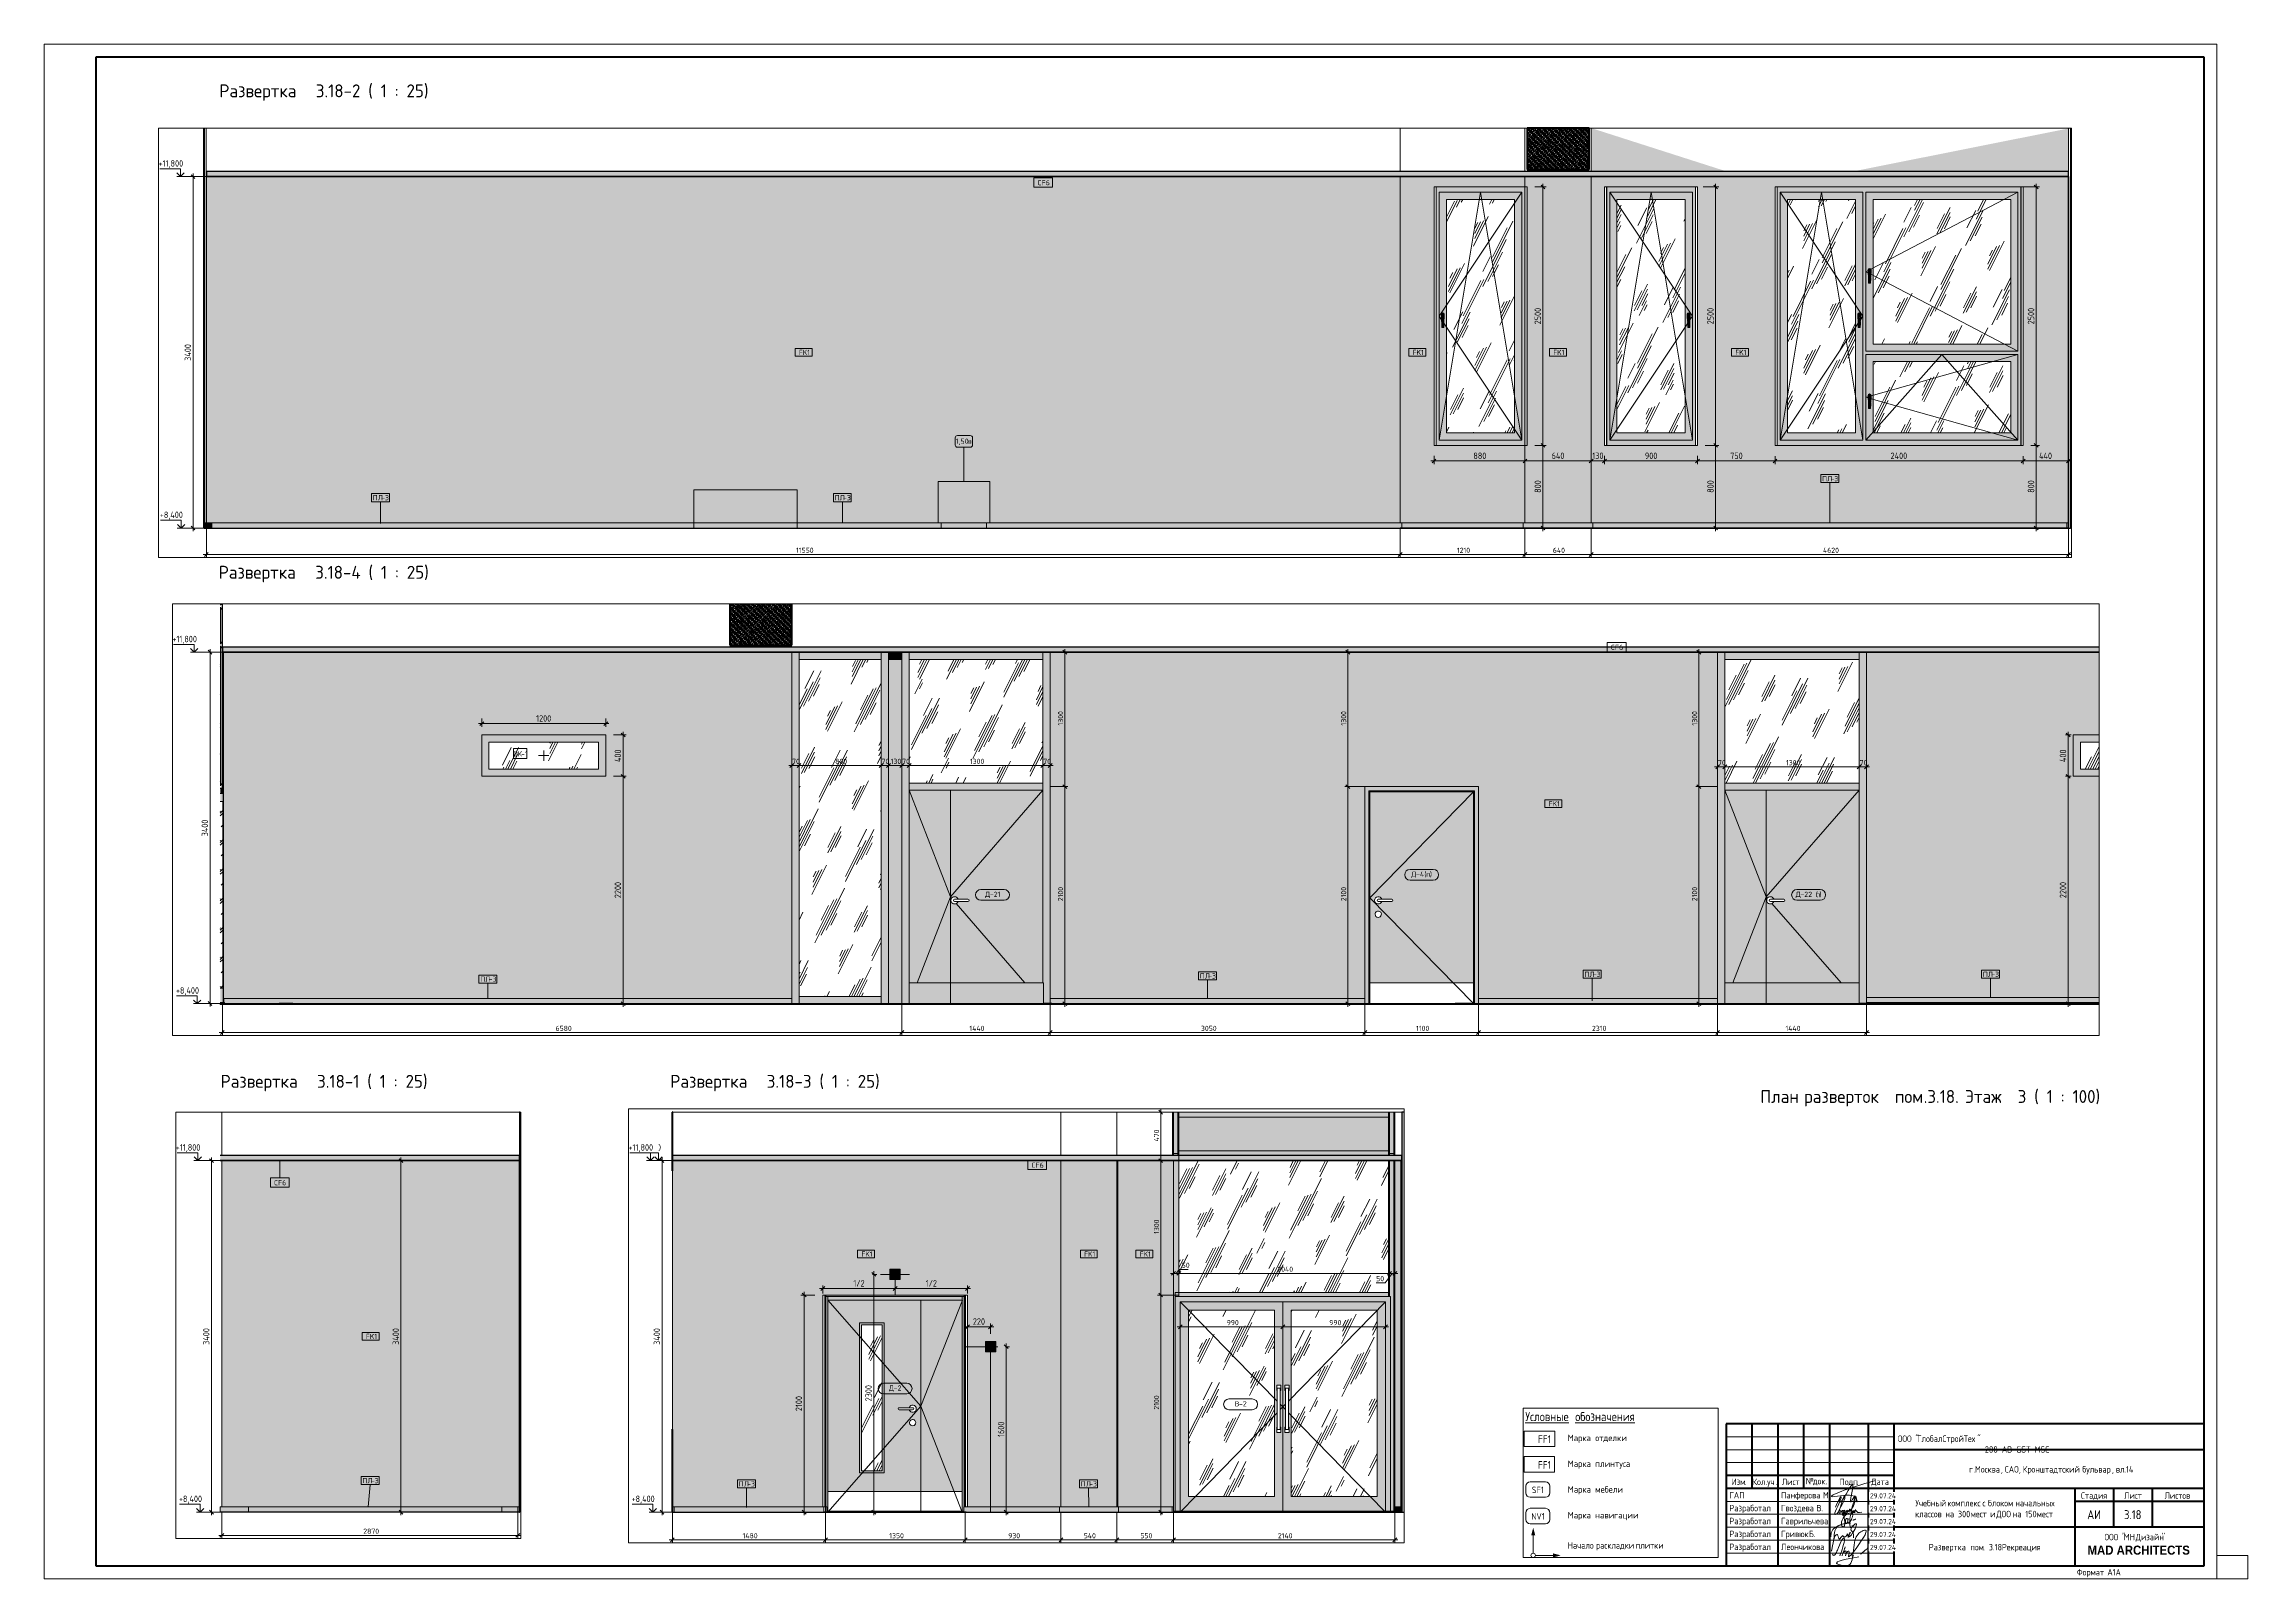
# Paper-space layout 'Layout1' of a CAD drawing. Header units: millimetres. Extents: x -841 to 12, y 0 to 594.
# The model-space entities are those that its viewports show. They can reach past a viewport. Long polylines and large blocks are cut down to what shows.
import ezdxf

# ---------------------------------------------------------------- set-up
doc = ezdxf.new("R2010")
doc.units = ezdxf.units.MM
for name, pattern in [('200_ШТРИХ__ш1_п0_6_', [40, 25, -15]), ('ADSK_Штрих_ш2 п1', [300, 200, -100]), ('Скрыто', [7.14375, 4.7625, -2.38125]), ('Штрих', [158.75, 79.375, -79.375])]:
    doc.linetypes.add(name, pattern=pattern)
for name, color, linetype, lineweight in [('A-ANNO-DIMS', 7, 'Continuous', 9), ('A-ANNO-DIMS-25', 7, 'Continuous', 9), ('A-ANNO-NOTE', 7, 'Continuous', 9), ('A-CLNG-IDEN', 7, 'Continuous', 9), ('A-DETL', 7, 'Continuous', 9), ('A-DETL-1', 7, 'ADSK_Штрих_ш2 п1', 9), ('A-DOOR', 7, 'Continuous', 9), ('A-DOOR-2', 7, 'Штрих', 9), ('A-DOOR-3', 7, '200_ШТРИХ__ш1_п0_6_', 9), ('A-DOOR-4', 7, 'Continuous', 18), ('A-DOOR-FRAM-1', 7, 'Continuous', 9), ('A-DOOR-IDEN', 7, 'Continuous', 9), ('A-FLOR', 7, 'Continuous', 9), ('A-GENM', 7, 'Continuous', 9), ('A-GENM-IDEN', 7, 'Continuous', 9), ('A-GLAZ', 7, 'Continuous', 9), ('A-GLAZ-2', 7, 'Штрих', 9), ('A-GLAZ-CURT', 7, 'Continuous', 9), ('A-GLAZ-CURT-3', 7, 'Continuous', 30), ('A-GLAZ-CWMG', 7, 'Continuous', 9), ('A-GLAZ-CWMG-2', 7, 'Continuous', 30), ('A-GLAZ-IDEN', 7, 'Continuous', 9), ('A-WALL', 7, 'Continuous', 9), ('A-WALL-IDEN', 7, 'Continuous', 9), ('A-WALL-PATT', 7, 'Continuous', 9), ('G-ANNO-DIMS', 7, 'Continuous', 9), ('G-ANNO-DIMS-1', 7, 'Continuous', 20), ('G-ANNO-TEXT', 7, 'Continuous', 9), ('G-ANNO-TTLB', 7, 'Скрыто', 9), ('I-FURN-IDEN', 7, 'Continuous', 9), ('I-WALL', 7, 'Continuous', 9), ('Ограждение', 7, 'Continuous', 9), ('Поручни', 7, 'Continuous', 9)]:
    doc.layers.add(name, color=color, linetype=linetype, lineweight=lineweight)
for name, color, linetype, lineweight, true_color in [('A-CLNG-1', 7, 'Continuous', 9, 0x787878), ('A-CLNG-FNSH-1', 7, 'Continuous', 30, 0x3c3c3c), ('A-DETL-GENF-1', 7, 'Continuous', 9, 0xffffff), ('A-DETL-GENF-2', 1, 'Continuous', 9, 0xff0000), ('A-DOOR-GLAZ', 7, 'Continuous', 9, 0x8080ff), ('A-FLOR-1', 7, 'Continuous', 9, 0x787878), ('A-FLOR-FNSH-1', 7, 'Continuous', 30, 0x3c3c3c), ('A-FLOR-FNSH-2', 251, 'Continuous', 30, 0x505050), ('A-FLOR-FNSH-3', 7, 'Continuous', 40, 0x3c3c3c), ('A-FLOR-MCUT-1', 7, 'Continuous', 9, 0x646464), ('A-GLAZ-CURT-2', 7, 'Continuous', 9, 0x787878), ('A-WALL-4', 7, 'Continuous', 30, 0x3c3c3c), ('A-WALL-5', 7, 'Continuous', 40, 0x3c3c3c), ('A-WALL-FNSH-3', 7, 'Continuous', 30, 0x3c3c3c), ('A-WALL-FNSH-4', 7, 'Continuous', 30, 0x757575), ('G-ANNO-TEXT-1', 7, 'Continuous', 9, 0x3c3c3c), ('G-ANNO-TEXT-2', 7, 'Continuous', 9, 0x008000), ('G-ANNO-TEXT-3', 1, 'Continuous', 9, 0xff0000), ('I-FURN-3', 7, 'Continuous', 9, 0xc0c0c0), ('I-FURN-6', 7, 'Continuous', 9, 0xacacac), ('I-FURN-7', 7, 'Continuous', 9, 0xc5c578), ('I-FURN-8', 7, 'Continuous', 9, 0xd3d386), ('I-FURN-9', 7, 'Continuous', 9, 0xd1d1d1), ('I-WALL-1', 7, 'Continuous', 9, 0x787878), ('Q-SPCQ-1', 9, 'Continuous', 9, 0x808080), ('Q-SPCQ-2', 7, 'Continuous', 9, 0x7f7f7f)]:
    doc.layers.add(name, color=color, linetype=linetype, lineweight=lineweight, true_color=true_color)
doc.layers.add('G-ANNO-NPLT', color=7, linetype='Continuous', plot=False)
for name, color, linetype, lineweight, true_color, transparency in [('I-FURN-2', 7, 'Continuous', 9, 0xfbfbfb, 0.7), ('I-FURN-4', 7, 'Continuous', 9, 0x7f7f7f, 0.7), ('I-FURN-5', 2, 'Continuous', 9, 0xffff00, 0.7)]:
    doc.layers.add(name, color=color, linetype=linetype, lineweight=lineweight, true_color=true_color, transparency=transparency)
doc.styles.add('Arial_B', font='', dxfattribs={"width": 0.9, "height": 3.5})
doc.styles.add('GOST Common_1', font='GOST_Common.ttf', dxfattribs={"width": 0.9, "height": 50})
doc.styles.add('GOST Common_10', font='GOST_Common.ttf', dxfattribs={"height": 5})
doc.styles.add('GOST Common_2', font='GOST_Common.ttf', dxfattribs={"height": 50})
doc.styles.add('GOST Common_3', font='GOST_Common.ttf', dxfattribs={"height": 175})
doc.styles.add('GOST Common_4', font='GOST_Common.ttf', dxfattribs={"width": 0.9, "height": 210})
doc.styles.add('GOST Common_5', font='GOST_Common.ttf', dxfattribs={"width": 0.9, "height": 245})
doc.styles.add('GOST Common_6', font='GOST_Common.ttf', dxfattribs={"width": 0.9, "height": 175})
doc.styles.add('GOST Common_7', font='GOST_Common.ttf', dxfattribs={"width": 0.9, "height": 2.5})
doc.styles.add('GOST Common_8', font='GOST_Common.ttf', dxfattribs={"width": 0.9, "height": 3.5})
doc.styles.add('GOST Common_9', font='GOST_Common.ttf', dxfattribs={"width": 0.9, "height": 2})
doc.styles.add('ISOCPEUR_2', font='isocpeur.ttf', dxfattribs={"width": 0.9, "height": 62.5})
doc.styles.add('ISOCPEUR_3', font='isocpeur.ttf', dxfattribs={"width": 0.9, "height": 50})
doc.styles.add('ISOCPEUR_4', font='isocpeur.ttf', dxfattribs={"width": 0.9, "height": 175})
doc.styles.get('Arial_B').set_extended_font_data('Arial', bold=True)
doc.dimstyles.new('ISO-2_0_0_9К_Средний_округл2_1', dxfattribs={"dimscale": 304.8, "dimtxt": 49.799059, "dimasz": 0.123031, "dimexe": 0.098425, "dimexo": 0, "dimgap": 0, "dimtad": 1, "dimdec": 0, "dimrnd": 10, "dimzin": 0, "dimdsep": 46, "dimtxsty": 'ISOCPEUR_3', "dimblk1": 'OBLIQUE', "dimblk2": 'OBLIQUE', "dimsah": 1, "dimcen": 0.09, "dimdle": 0.098425, "dimazin": 0, "dimtfac": 1, "dimtdec": 4, "dimtix": 1, "dimtmove": 0, "dimatfit": 3, "dimfxl": 1, "dimtvp": 1, "dimtolj": 1, "dimtzin": 0, "dimarcsym": 2})
doc.dimstyles.new('ISO-2_0_0_9К_Средний_округл2_2', dxfattribs={"dimscale": 304.8, "dimtxt": 49.799059, "dimasz": 0.123031, "dimexe": 0.098425, "dimexo": 0, "dimgap": 0, "dimtad": 1, "dimdec": 0, "dimrnd": 10, "dimzin": 0, "dimdsep": 46, "dimtxsty": 'ISOCPEUR_3', "dimblk1": 'OBLIQUE', "dimblk2": 'OBLIQUE', "dimsah": 1, "dimcen": 0.09, "dimdle": 0.098425, "dimazin": 0, "dimtfac": 1, "dimtdec": 4, "dimtix": 1, "dimtmove": 1, "dimatfit": 3, "dimfxl": 1, "dimtvp": 1, "dimtolj": 1, "dimtzin": 0, "dimarcsym": 2})
doc.dimstyles.new('ISO-2_5_0_9К_БОЛЬШОЙ_1', dxfattribs={"dimscale": 304.8, "dimtxt": 62.248823, "dimasz": 0.123031, "dimexe": 0.098425, "dimexo": 0.246063, "dimgap": 0, "dimtad": 1, "dimdec": 0, "dimrnd": 10, "dimzin": 0, "dimdsep": 46, "dimtxsty": 'ISOCPEUR_2', "dimblk1": 'OBLIQUE', "dimblk2": 'OBLIQUE', "dimsah": 1, "dimcen": 0.09, "dimdle": 0.098425, "dimazin": 0, "dimtfac": 1, "dimtdec": 4, "dimtix": 1, "dimtmove": 0, "dimatfit": 3, "dimfxl": 1, "dimtvp": 1, "dimtolj": 1, "dimtzin": 0, "dimarcsym": 2})
pattern_1 = [(45, (73579.267, 0), (-14.25598, 14.25598), []), (45, (73593.523, 0), (-14.25598, 14.25598), [25.202, -5.04, 0.8382, -4.202])]
pattern_2 = [(63.435, (31443.8, 31.75), (-255.583, 766.747), [317.5, -190.5, 317.5, -190.5, -403.903]), (63.435, (31443.8, 31.75), (-255.583, 766.747), [-1016, 127, -276.903]), (63.435, (31427.9, 47.6), (-255.583, 766.747), [254, -317.5, 190.5, -190.5, -467.403]), (63.435, (31427.9, 47.6), (-255.583, 766.747), [-952.5, 222.25, -245.153]), (63.435, (31427.9, 95.25), (-255.583, 766.747), [190.5, -381, 127, -190.5, -530.903]), (63.435, (31427.9, 95.25), (-255.583, 766.747), [-889, 285.75, -245.153]), (63.435, (31475.53, 47.6), (-255.583, 766.747), [190.5, -381, 158.75, -6404.65]), (63.435, (31523.16, 95.25), (-255.583, 766.747), [95.25, -476.25, 63.5, -6499.9]), (63.435, (31443.8, 174.6), (-255.583, 766.747), [63.5, -476.25, 63.5, -254, -562.653]), (63.435, (31443.8, 174.6), (-255.583, 766.747), [-857.25, 158.75, -403.903]), (63.435, (31729.53, 127), (-255.583, 766.747), [317.5, -476.25, 381, -251.503]), (63.435, (31729.53, 79.4), (-255.583, 766.747), [444.5, -317.5, 476.25, -188.003]), (63.435, (31761.3, 95.25), (-255.583, 766.747), [508, -254, 381, -276.903]), (63.435, (31808.9, 142.9), (-255.583, 766.747), [317.5, -444.5, 254, -403.903]), (63.435, (31761.3, 238.1), (-255.583, 766.747), [158.75, -635, 190.5, -435.653]), (63.435, (31856.53, 190.5), (-255.583, 766.747), [127, -635, 127, -530.903])]
pattern_3 = [(63.435, (63.5, 31.75), (-255.583, 766.7475), [317.5, -190.5, 317.5, -190.5, -403.903]), (63.435, (63.5, 31.75), (-255.583, 766.7475), [-1016, 127, -276.903]), (63.435, (47.6, 47.6), (-255.583, 766.7475), [254, -317.5, 190.5, -190.5, -467.403]), (63.435, (47.6, 47.6), (-255.583, 766.7475), [-952.5, 222.25, -245.153]), (63.435, (47.6, 95.25), (-255.583, 766.7475), [190.5, -381, 127, -190.5, -530.903]), (63.435, (47.6, 95.25), (-255.583, 766.7475), [-889, 285.75, -245.153]), (63.435, (95.25, 47.6), (-255.583, 766.7475), [190.5, -381, 158.75, -6404.653]), (63.435, (142.9, 95.25), (-255.583, 766.7475), [95.25, -476.25, 63.5, -6499.903]), (63.435, (63.5, 174.6), (-255.583, 766.7475), [63.5, -476.25, 63.5, -254, -562.653]), (63.435, (63.5, 174.6), (-255.583, 766.7475), [-857.25, 158.75, -403.903]), (63.435, (349.25, 127), (-255.583, 766.7475), [317.5, -476.25, 381, -251.503]), (63.435, (349.25, 79.4), (-255.583, 766.7475), [444.5, -317.5, 476.25, -188.003]), (63.435, (381, 95.25), (-255.583, 766.7475), [508, -254, 381, -276.903]), (63.435, (428.6, 142.9), (-255.583, 766.7475), [317.5, -444.5, 254, -403.903]), (63.435, (381, 238.1), (-255.583, 766.7475), [158.75, -635, 190.5, -435.653]), (63.435, (476.25, 190.5), (-255.583, 766.7475), [127, -635, 127, -530.903])]
pattern_4 = [(45, (96633.463, 0), (-14.25598, 14.25598), []), (45, (96647.719, 0), (-14.25598, 14.25598), [25.202, -5.04, 0.8382, -4.202])]
pattern_5 = [(45, (-25, 25), (-70.71068, 70.71068), [50, -150]), (45, (-75, 0), (-70.71068, 70.71068), [150, -50]), (45, (25, -25), (-70.71068, 70.71068), [50, -150])]

psp = doc.layouts.get("Layout1")

# ---------------------------------------------------------------- texts
at = {"layer": 'G-ANNO-TTLB', "linetype": 'Continuous', "attachment_point": 1}
for s, insert, char_height, width, style in [('Развертка', (-773.19, 578.4), 5, 41.6076, 'GOST Common_10'), (' 3.18-2 ( 1 : 25)', (-738.86, 578.4), 5, 51.308, 'GOST Common_10'), (' 3.18-4 ( 1 : 25)', (-739.09, 392.08), 5, 51.8692, 'GOST Common_10'), ('Развертка', (-773.42, 392.08), 5, 41.6076, 'GOST Common_10'), ('Развертка', (-772.7, 195.07), 5, 41.6076, 'GOST Common_10'), (' 3.18-1 ( 1 : 25)', (-738.37, 195.07), 5, 50.1055, 'GOST Common_10'), ('Развертка', (-598.66, 195.07), 5, 41.6076, 'GOST Common_10'), (' 3.18-3 ( 1 : 25)', (-564.33, 195.07), 5, 51.308, 'GOST Common_10'), ('План', (-176.72, 189.2), 5, 18.4388, 'GOST Common_10'), ('\\fGOST Common|b0|i0|c204|p34|; ', (-161.51, 189.2), 5, 2.0844, 'GOST Common_10'), ('разверток', (-159.79, 189.2), 5, 40.4852, 'GOST Common_10'), ('\\fGOST Common|b0|i0|c204|p34|; ', (-126.38, 189.2), 5, 2.0844, 'GOST Common_10'), ('пом', (-124.66, 189.2), 5, 13.5485, 'GOST Common_10'), ('.3.18. ', (-113.48, 189.2), 5, 19.4008, 'GOST Common_10'), ('Этаж', (-97.48, 189.2), 5, 21.0042, 'GOST Common_10'), (' 3 ( 1 : 100)', (-80.15, 189.2), 5, 36.4768, 'GOST Common_10'), ('ООО', (-123.53, 55.52), 2.5, 6.4937, 'GOST Common_7'), (' "', (-118.17, 55.52), 2.5, 2.5975, 'GOST Common_7'), ('ГлобалСтройТех', (-116.03, 55.52), 2.5, 28.2114, 'GOST Common_7'), ('"                                                                               288-AB-GST-MSC', (-92.75, 55.52), 2.5, 105.1974, 'GOST Common_7'), ('\\fGOST Common|b0|i0|c204|p34|;\\W.9;г', (-95.9, 43.66), 2.5, 1.9481, 'GOST Common_7'), ('Москва', (-93.64, 43.66), 2.5, 12.1215, 'GOST Common_7'), ('САО', (-82.09, 43.66), 2.5, 6.5658, 'GOST Common_7'), ('Кронштадтский', (-75.12, 43.66), 2.5, 26.9848, 'GOST Common_7'), ('\\fGOST Common|b0|i0|c204|p34|;\\W.9; ', (-52.86, 43.66), 2.5, 0.938, 'GOST Common_7'), ('бульвар', (-52.08, 43.66), 2.5, 13.8532, 'GOST Common_7'), ('вл', (-39.11, 43.66), 2.5, 3.8962, 'GOST Common_7'), ('.14', (-35.89, 43.66), 2.5, 4.3291, 'GOST Common_7'), ('\\fGOST Common|b0|i0|c204|p34|;\\W.9;.', (-94.29, 43.66), 2.5, 0.7937, 'GOST Common_7'), (', ', (-83.64, 43.66), 2.5, 1.8759, 'GOST Common_7'), (', ', (-76.67, 43.66), 2.5, 1.8759, 'GOST Common_7'), (', ', (-40.65, 43.66), 2.5, 1.8759, 'GOST Common_7'), ('Учебный', (-116.7, 30.59), 2.5, 14.0696, 'GOST Common_7'), ('классов', (-116.82, 26.36), 2.5, 13.2759, 'GOST Common_7'), ('\\fGOST Common|b0|i0|c204|p34|;\\W.9; ', (-105.87, 26.36), 2.5, 0.938, 'GOST Common_7'), ('\\fGOST Common|b0|i0|c204|p34|;\\W.9; ', (-105.1, 30.59), 2.5, 0.938, 'GOST Common_7'), ('на', (-105.1, 26.36), 2.5, 4.1127, 'GOST Common_7'), ('комплекс', (-104.32, 30.59), 2.5, 15.5127, 'GOST Common_7'), (' 300 ', (-101.7, 26.36), 2.5, 7.7203, 'GOST Common_7'), ('мест', (-95.33, 26.36), 2.5, 8.2253, 'GOST Common_7'), ('\\fGOST Common|b0|i0|c204|p34|;\\W.9; ', (-91.52, 30.59), 2.5, 0.938, 'GOST Common_7'), ('\\fGOST Common|b0|i0|c204|p34|;\\W.9;с', (-90.75, 30.59), 2.5, 1.6595, 'GOST Common_7'), ('\\fGOST Common|b0|i0|c204|p34|;\\W.9; ', (-89.38, 30.59), 2.5, 0.938, 'GOST Common_7'), ('\\fGOST Common|b0|i0|c204|p34|;\\W.9; ', (-88.55, 26.36), 2.5, 0.938, 'GOST Common_7'), ('блоком', (-88.61, 30.59), 2.5, 11.9051, 'GOST Common_7'), ('\\fGOST Common|b0|i0|c204|p34|;\\W.9;и', (-87.77, 26.36), 2.5, 1.9481, 'GOST Common_7'), ('\\fGOST Common|b0|i0|c204|p34|;\\W.9; ', (-86.17, 26.36), 2.5, 0.938, 'GOST Common_7'), ('ДОО', (-85.39, 26.36), 2.5, 6.7823, 'GOST Common_7'), ('\\fGOST Common|b0|i0|c204|p34|;\\W.9; ', (-79.8, 26.36), 2.5, 0.938, 'GOST Common_7'), ('на', (-79.02, 26.36), 2.5, 4.1127, 'GOST Common_7'), ('\\fGOST Common|b0|i0|c204|p34|;\\W.9; ', (-78.78, 30.59), 2.5, 0.938, 'GOST Common_7'), ('начальных', (-78.01, 30.59), 2.5, 18.1823, 'GOST Common_7'), (' 150 ', (-75.63, 26.36), 2.5, 7.143, 'GOST Common_7'), ('мест', (-69.73, 26.36), 2.5, 8.2253, 'GOST Common_7'), ('АИ', (-50.19, 26.62), 3.5, 6.5658, 'GOST Common_8'), ('3.18', (-35.97, 26.62), 3.5, 8.4418, 'GOST Common_8'), ('Развертка', (-111.53, 13.54), 2.5, 18.543, 'GOST Common_7'), ('\\fGOST Common|b0|i0|c204|p34|;\\W.9; ', (-96.23, 13.54), 2.5, 0.938, 'GOST Common_7'), ('пом', (-95.45, 13.54), 2.5, 6.0608, 'GOST Common_7'), ('. 3.18 ', (-90.45, 13.54), 2.5, 8.7304, 'GOST Common_7'), ('Рекреация', (-83.25, 13.54), 2.5, 18.1823, 'GOST Common_7')]:
    psp.add_mtext(s, dxfattribs=dict(at, insert=insert, char_height=char_height, width=width, style=style))

msp = doc.modelspace()

# ---------------------------------------------------------------- texts
at = {"layer": 'A-CLNG-IDEN', "char_height": 50, "width": 132.278, "attachment_point": 1, "style": 'GOST Common_2'}
for insert in [(104516.5, 11872.7), (85127, 11781.2), (70471.6, 11766.6), (57726.3, 11611.4)]:
    msp.add_mtext('CF6', dxfattribs=dict(at, insert=insert))
at = {"layer": 'A-DOOR-IDEN', "char_height": 50, "attachment_point": 1, "style": 'GOST Common_2'}
for s, insert, width in [('-4(', (102632, 9677.3), 118.249), ('\\fGOST Common|b0|i0|c204|p34|;)', (102765.9, 9677.3), 24.051), ('\\fGOST Common|b0|i0|c204|p34|;Д', (102585.7, 9677.3), 56.118), ('\\fGOST Common|b0|i0|c204|p34|;п', (102729.5, 9677.3), 44.093), ('\\fGOST Common|b0|i0|c204|p34|;Д', (83748.3, 9625.3), 56.118), ('-2', (83794.6, 9625.3), 88.186), ('-22 (', (106351.1, 9482.8), 178.375), ('\\fGOST Common|b0|i0|c204|p34|;)', (106534.7, 9482.8), 24.051), ('\\fGOST Common|b0|i0|c204|p34|;Д', (98461.3, 9482.8), 56.118), ('-21', (98507.6, 9482.8), 118.249), ('\\fGOST Common|b0|i0|c204|p34|;Д', (106304.8, 9482.8), 56.118), ('\\fGOST Common|b0|i0|c204|p34|;В', (87094, 9472.8), 50.105), ('-2', (87135.4, 9472.8), 88.186), ('\\fGOST Common|b0|i0|c204|p34|;п', (106498.3, 9482.8), 44.093)]:
    msp.add_mtext(s, dxfattribs=dict(at, insert=insert, width=width))
at = {"layer": 'A-GENM-IDEN', "char_height": 50, "attachment_point": 1, "style": 'GOST Common_2'}
for s, insert, width in [('ПЛ', (78063.8, 8902.8), 98.207), ('-3', (78144.9, 8902.8), 86.181), ('ПЛ', (58582.1, 8729), 98.207), ('-3', (58663.2, 8729), 86.181), ('ПЛ', (64039.2, 8718.9), 98.207), ('-3', (64120.3, 8718.9), 86.181), ('ПЛ', (68508.7, 8718.9), 98.207), ('-3', (68589.8, 8718.9), 86.181), ('ПЛ', (104260.7, 8708.9), 98.207), ('-3', (104341.7, 8708.9), 86.181), ('ПЛ', (108115.7, 8708.9), 98.207), ('-3', (108196.7, 8708.9), 86.181), ('ПЛ', (82295.1, 8697.8), 98.207), ('-3', (82376.1, 8697.8), 86.181), ('ПЛ', (85604.4, 8697.8), 98.207), ('-3', (85685.4, 8697.8), 86.181), ('ПЛ', (100538.7, 8693), 98.207), ('-3', (100619.7, 8693), 86.181), ('ПЛ', (93576.2, 8662.2), 98.207), ('-3', (93657.3, 8662.2), 86.181)]:
    msp.add_mtext(s, dxfattribs=dict(at, insert=insert, width=width))
at = {"layer": 'A-GLAZ-IDEN', "char_height": 50, "attachment_point": 1, "style": 'ISOCPEUR_3'}
for s, insert, width in [('ОК', (93897.3, 10842.6), 90.19), ('-1', (93971.7, 10842.6), 66.74)]:
    msp.add_mtext(s, dxfattribs=dict(at, insert=insert, width=width))
at = {"layer": 'A-WALL-IDEN', "char_height": 50, "width": 111.835, "attachment_point": 1, "style": 'GOST Common_1'}
for insert in [(83483.2, 10921.4), (85638.4, 10921.4), (86176.1, 10921.4), (103916.1, 10359.5), (58617.2, 10124.5), (68163.8, 10124.5), (74103, 10124.5), (75463.4, 10124.5), (77224.9, 10124.5)]:
    msp.add_mtext('FK1', dxfattribs=dict(at, insert=insert))
at = {"layer": 'G-ANNO-DIMS', "char_height": 62.5, "attachment_point": 1, "line_spacing_factor": 1.149209, "style": 'ISOCPEUR_2', "bg_fill": 3, "box_fill_scale": 1.25, "bg_fill_color": 256, "bg_fill_true_color": 13158600, "bg_fill_transparency": 0}
for s, insert, width in [('+11,800', (56776.7, 11959.2), 275.62), ('+11,800', (61967.9, 11959.2), 275.62), ('+11,800', (81305.8, 11959.2), 275.62), ('+11,800', (90597.8, 11959.2), 275.62), ('+8,400', (56807.4, 8559.2), 261.428), ('+8,400', (61979.6, 8559.2), 261.428), ('+8,400', (81258.7, 8559.2), 261.428), ('+8,400', (90632.3, 8559.2), 261.428)]:
    msp.add_mtext(s, dxfattribs=dict(at, insert=insert, width=width))
at = {"layer": 'G-ANNO-TEXT', "attachment_point": 1}
for s, insert, char_height, width, style in [('\\LУсловные', (109825, 1955.6), 245, 1550.544, 'GOST Common_5'), ('\\Lобозначения', (111179.3, 1955.6), 245, 2111.164, 'GOST Common_5'), ('\\L\\fGOST Common|b0|i0|c204|p34|;\\W.9;\\L ', (111104.3, 1955.6), 245, 90.911, 'GOST Common_5'), ('Начало', (110973.7, -1567.6), 175, 863.658, 'GOST Common_6'), ('\\fGOST Common|b0|i0|c204|p34|;\\W.9; ', (111686.3, -1567.6), 175, 65.658, 'GOST Common_6'), ('\\fGOST Common|b0|i0|c204|p34|;\\W.9; ', (112761.4, -1567.6), 175, 65.658, 'GOST Common_6'), ('раскладки', (111740.5, -1567.6), 175, 1237.405, 'GOST Common_6'), ('плитки', (112815.6, -1567.6), 175, 853.557, 'GOST Common_6')]:
    msp.add_mtext(s, dxfattribs=dict(at, insert=insert, char_height=char_height, width=width, style=style))
at = {"layer": 'G-ANNO-TEXT-1', "attachment_point": 1}
for s, insert, char_height, width, style in [('Марка', (110973.7, 1343.2), 175, 830.548, 'GOST Common_3'), ('\\fGOST Common|b0|i0|c204|p34|; ', (111659, 1343.2), 175, 72.954, 'GOST Common_3'), ('   FF1   ', (109825, 1327.3), 210, 929.316, 'GOST Common_4'), ('отделки', (111719.2, 1343.2), 175, 1099.915, 'GOST Common_3'), ('Марка', (110973.7, 643.2), 175, 830.548, 'GOST Common_3'), ('\\fGOST Common|b0|i0|c204|p34|; ', (111659, 643.2), 175, 72.954, 'GOST Common_3'), ('плинтуса', (111719.2, 643.2), 175, 1245.822, 'GOST Common_3'), ('Марка', (110973.7, -50.9), 175, 830.548, 'GOST Common_3'), ('\\fGOST Common|b0|i0|c204|p34|; ', (111659, -50.9), 175, 72.954, 'GOST Common_3'), ('мебели', (111719.2, -50.9), 175, 925.949, 'GOST Common_3'), ('Марка', (110973.7, -750.9), 175, 830.548, 'GOST Common_3'), ('\\fGOST Common|b0|i0|c204|p34|; ', (111659, -750.9), 175, 72.954, 'GOST Common_3'), ('навигации', (111719.2, -750.9), 175, 1414.177, 'GOST Common_3')]:
    msp.add_mtext(s, dxfattribs=dict(at, insert=insert, char_height=char_height, width=width, style=style))
at = {"layer": 'G-ANNO-TEXT-2', "char_height": 175, "attachment_point": 1, "style": 'ISOCPEUR_4'}
for s, insert, width in [('SF1', (110002.4, -63.7), 383.848), ('NV1', (109988.5, -782), 419.202)]:
    msp.add_mtext(s, dxfattribs=dict(at, insert=insert, width=width))
at = {"layer": 'G-ANNO-TEXT-3', "insert": (109825, 627.3), "char_height": 210, "width": 929.316, "attachment_point": 1, "style": 'GOST Common_4'}
msp.add_mtext('   FF1   ', dxfattribs=at)
at = {"layer": 'I-FURN-IDEN', "char_height": 50, "attachment_point": 1, "style": 'GOST Common_2'}
for s, insert, width in [('1,50', (69680.4, 9264.7), 140.295), ('\\fGOST Common|b0|i0|c204|p34|;в', (69796.2, 9264.7), 44.093)]:
    msp.add_mtext(s, dxfattribs=dict(at, insert=insert, width=width))

# ---------------------------------------------------------------- blocks, each defined once
blk = doc.blocks.new('Штамп_РД_основной - А1А-27074248-Развертка пом_ 3_18 Рекреация')
at = {"layer": 'A-ANNO-NOTE'}
for points, knots in [([(-338.04, -117.09), (-338.7, -122.45), (-329.95, -103.67), (-335.82, -123.67), (-330.91, -113.57), (-333.31, -120.58), (-331.35, -115.2), (-331.8, -118.76), (-331.18, -118.6), (-331.48, -117.47), (-332.41, -115.06), (-346.74, -118.37), (-335.97, -113.63), (-324.18, -110.47)], [0, 0, 0, 0, 0.0513615, 0.1091052, 0.1522958, 0.178941, 0.1972205, 0.2080985, 0.2140042, 0.2188047, 0.2389907, 0.2707687, 0.3130687, 0.3130687, 0.3130687, 0.3130687]), ([(-339.6, -120.68), (-338.03, -117.16), (-337.34, -116.47), (-337.34, -117.01), (-338.8, -120.61), (-340.42, -123.93), (-338.88, -123.37), (-338.39, -122.01), (-335.91, -117.73), (-335.91, -116.39), (-336.4, -116.39), (-336.93, -117.86), (-338.31, -122.65)], [0, 0, 0, 0, 0.0080365, 0.0160998, 0.028237, 0.0420073, 0.0521324, 0.0641411, 0.0757014, 0.0858292, 0.0908816, 0.1013994, 0.1013994, 0.1013994, 0.1013994]), ([(-334.92, -121.85), (-335.39, -122.12), (-335.39, -122.36), (-335.08, -122.36), (-334.79, -121.86), (-335.46, -123.69), (-336.26, -124.25), (-335.67, -123.24), (-334.43, -122), (-333.69, -121.48), (-334.3, -121.48), (-334.58, -122.51), (-333.95, -122.51), (-332.11, -119.19), (-332.11, -118.03), (-332.59, -118.5), (-333.54, -122.06), (-333.54, -122.65)], [0, 0, 0, 0, 0.00162511, 0.00331349, 0.00754981, 0.01278161, 0.01888966, 0.02470924, 0.03042302, 0.03530305, 0.0391434, 0.04257709, 0.05077407, 0.05912564, 0.06755136, 0.07580968, 0.08321457, 0.08321457, 0.08321457, 0.08321457]), ([(-341.44, -132.23), (-341.94, -127.35), (-328.89, -126.72), (-340.13, -127.01), (-339.88, -131.73), (-341.68, -139.94), (-340.55, -134.68), (-340.23, -132.52), (-338.7, -130.28), (-338.3, -134.28), (-337.45, -132.06), (-336.73, -131.65)], [0, 0, 0, 0, 0.019426, 0.0387349, 0.0549438, 0.0672527, 0.0778646, 0.084698, 0.0906304, 0.096697, 0.1015072, 0.1015072, 0.1015072, 0.1015072]), ([(-338.31, -122.65), (-338.31, -123.16), (-337.4, -123.16), (-337.4, -122.18), (-337.76, -122.18), (-337.86, -122.27), (-337.86, -122.45), (-336.95, -122.11), (-337.26, -122.65)], [0, 0, 0, 0, 0.00358547, 0.00695057, 0.00915819, 0.01015554, 0.01205798, 0.01469377, 0.01469377, 0.01469377, 0.01469377]), ([(-336.52, -122.82), (-335.98, -125.91), (-335.98, -128.51), (-337.09, -128.51), (-337.63, -126.53), (-335.78, -123.34), (-334.29, -122.94), (-332.03, -122.74)], [0, 0, 0, 0, 0.01155157, 0.02127823, 0.03282555, 0.04509601, 0.05773263, 0.05773263, 0.05773263, 0.05773263]), ([(-337.04, -123.15), (-336.33, -122.45), (-336.88, -121.9), (-337.19, -122.22), (-336.57, -122.38), (-335.98, -121.8), (-335.98, -122.14), (-336.29, -122.45), (-335.64, -122.45), (-335.9, -123.17), (-336.96, -124.23), (-336.96, -123.36), (-335.57, -122.19), (-335.11, -122.65)], [0, 0, 0, 0, 0.00332582, 0.00612366, 0.00901076, 0.01174206, 0.01415884, 0.01630272, 0.0190767, 0.02344016, 0.02813242, 0.03439448, 0.03937975, 0.03937975, 0.03937975, 0.03937975]), ([(-336.73, -131.65), (-336.69, -132.19), (-335.41, -132.52), (-334.96, -129.96), (-334.72, -133.44), (-334.65, -131.27), (-333.5, -130.12), (-334.9, -132.4), (-333.52, -132.31), (-329.94, -124.81), (-334.86, -129.74), (-332.72, -130.12), (-332.69, -131.28), (-332.61, -132.58)], [0, 0, 0, 0, 0.0046234, 0.0123007, 0.0208561, 0.0283952, 0.03509, 0.0409642, 0.0537756, 0.0710384, 0.0891313, 0.0998193, 0.1046376, 0.1046376, 0.1046376, 0.1046376]), ([(-334.89, -125.37), (-335.11, -125.15), (-335.5, -125.15), (-335.69, -125.34), (-335.81, -126.03), (-335.81, -126.9), (-335.29, -127.04), (-334.88, -126.64), (-334.73, -125.4), (-334.73, -125.1), (-334.73, -125.1), (-334.73, -125.11), (-334.83, -126.08), (-334.77, -126.92), (-334.56, -126.92), (-333.91, -126.43), (-332.93, -124.42), (-332.93, -123.27), (-333.1, -122.97), (-333.59, -122.97), (-334.05, -124.31), (-334.22, -127.46), (-333.93, -128.25), (-333.8, -128.74)], [0, 0, 0, 0, 0.0016332, 0.00392105, 0.00702344, 0.01058969, 0.01394693, 0.01793334, 0.0215051, 0.02411625, 0.02465035, 0.02632052, 0.02939378, 0.03280325, 0.03593957, 0.04142394, 0.04849321, 0.05477683, 0.05812393, 0.06191415, 0.07043912, 0.0795646, 0.08714635, 0.08714635, 0.08714635, 0.08714635]), ([(-333.54, -122.65), (-333.3, -122.89), (-332.62, -122.21), (-333.2, -122.21), (-332.6, -122.21), (-332.14, -121.75), (-332.66, -122.65)], [0, 0, 0, 0, 0.00269646, 0.00576297, 0.00838865, 0.01167349, 0.01167349, 0.01167349, 0.01167349]), ([(-331.86, -121.61), (-331.93, -121.96), (-331.61, -121.96), (-331.61, -122.32), (-330.85, -123.08), (-329.44, -122.71)], [0, 0, 0, 0, 0.001554219, 0.00418307, 0.008514983, 0.008514983, 0.008514983, 0.008514983]), ([(-340.81, -138.96), (-340.12, -140.15), (-338.38, -136.42), (-337.65, -133.87), (-335.19, -130.73), (-337.14, -137.8), (-337.95, -139.54)], [0, 0, 0, 0, 0.00891354, 0.0206837, 0.03596829, 0.05045262, 0.05045262, 0.05045262, 0.05045262]), ([(-334.59, -139.54), (-335.36, -141.78), (-325.61, -128.89), (-328.98, -129.54), (-332.56, -132.13), (-332.82, -142.77), (-335.05, -143.85), (-340.39, -142.51), (-338.8, -141.36), (-330.59, -139.93)], [0, 0, 0, 0, 0.0206368, 0.0432038, 0.0605873, 0.0770759, 0.0945827, 0.1039292, 0.1187761, 0.1187761, 0.1187761, 0.1187761])]:
    blk.add_open_spline(points, degree=3, knots=knots, dxfattribs=at)
for points, degree in [([(-333.54, -122.65), (-333.03, -122.65)], 1), ([(-333.25, -127.9), (-332.55, -127.9)], 1), ([(-332.92, -125.74), (-332.05, -125.55), (-331.8, -125.33)], 2), ([(-332.8, -122.83), (-332.58, -123.05), (-331.86, -122.34), (-331.86, -121.61)], 3), ([(-335.86, -136.11), (-337.11, -139.54)], 1), ([(-329.93, -138.92), (-327, -136.46)], 1), ([(-336.69, -138.38), (-335.63, -137.2), (-335.23, -137.31), (-335.71, -139.54)], 3), ([(-335.71, -139.54), (-335.36, -137.28), (-333.78, -136.92), (-334.59, -139.54)], 3), ([(-333.25, -139.54), (-332.55, -139.54)], 1)]:
    blk.add_open_spline(points, degree=degree, dxfattribs=at)
at = {"layer": 'G-ANNO-TTLB', "linetype": 'Continuous'}
for p, q in [((-1033, 445.5), (-1033, -148.5)), ((-1033, 445.5), (-192, 445.5)), ((-192, 445.5), (-192, -148.5)), ((-317, -93.5), (-382, -93.5)), ((-317, -98.5), (-382, -98.5)), ((-317, -103.5), (-382, -103.5)), ((-317, -118.5), (-382, -118.5)), ((-317, -123.5), (-382, -123.5)), ((-317, -128.5), (-382, -128.5)), ((-317, -133.5), (-382, -133.5)), ((-317, -138.5), (-382, -138.5)), ((-192, -148.5), (-1033, -148.5))]:
    blk.add_line(p, q, dxfattribs=at)
at = {"layer": 'G-ANNO-TTLB', "linetype": 'Continuous', "lineweight": 40}
for p, q in [((-1013, 440.5), (-1013, -143.5)), ((-197, 440.5), (-1013, 440.5)), ((-197, -143.5), (-197, 440.5)), ((-382, -88.5), (-382, -143.5)), ((-197, -88.5), (-382, -88.5)), ((-372, -88.5), (-372, -113.5)), ((-362, -88.5), (-362, -143.5)), ((-352, -88.5), (-352, -113.5)), ((-342, -88.5), (-342, -143.5)), ((-327, -88.5), (-327, -143.5)), ((-317, -88.5), (-317, -143.5)), ((-197, -98.5), (-317, -98.5)), ((-317, -108.5), (-382, -108.5)), ((-197, -113.5), (-382, -113.5)), ((-247, -113.5), (-247, -143.5)), ((-197, -118.5), (-247, -118.5)), ((-232, -113.5), (-232, -128.5)), ((-217, -113.5), (-217, -128.5)), ((-197, -128.5), (-317, -128.5)), ((-1013, -143.5), (-197, -143.5))]:
    blk.add_line(p, q, dxfattribs=at)
at = {"layer": 'G-ANNO-TTLB', "linetype": 'Continuous', "attachment_point": 1}
for s, insert, char_height, width, style in [('Изм', (-379.88, -109.67), 2.5, 6.1329, 'GOST Common_7'), ('Кол', (-371.75, -109.67), 2.5, 6.0608, 'GOST Common_7'), ('уч', (-366.1, -109.67), 2.5, 3.8962, 'GOST Common_7'), ('Лист', (-360.41, -109.67), 2.5, 8.2975, 'GOST Common_7'), ('\\fGOST Common|b0|i0|c204|p34|;\\W.9;№', (-351.11, -109.4), 2.5, 3.319, 'GOST Common_7'), ('док', (-348.38, -109.4), 2.5, 5.8443, 'GOST Common_7'), ('Подп', (-338.08, -109.67), 2.5, 8.0089, 'GOST Common_7'), ('Дата', (-325.82, -109.67), 2.5, 9.2354, 'GOST Common_7'), ('ГАП', (-380.68, -114.84), 2.5, 6.5658, 'GOST Common_7'), ('\\fGOST Common|b0|i0|c204|p34|;\\W.9;.', (-374.82, -109.67), 2.5, 0.7937, 'GOST Common_7'), ('\\fGOST Common|b0|i0|c204|p34|;\\W.9;.', (-366.75, -109.67), 2.5, 0.7937, 'GOST Common_7'), ('\\fGOST Common|b0|i0|c204|p34|;\\W.9;.', (-362.88, -109.67), 2.5, 0.7937, 'GOST Common_7'), ('Панферова', (-360.68, -114.84), 2.5, 18.6873, 'GOST Common_7'), ('\\fGOST Common|b0|i0|c204|p34|;\\W.9; ', (-345.26, -114.84), 2.5, 0.938, 'GOST Common_7'), ('\\fGOST Common|b0|i0|c204|p34|;\\W.9;М', (-344.49, -114.84), 2.5, 2.4532, 'GOST Common_7'), ('\\fGOST Common|b0|i0|c204|p34|;\\W.9;.', (-343.55, -109.4), 2.5, 0.7937, 'GOST Common_7'), ('\\fGOST Common|b0|i0|c204|p34|;\\W.9;.', (-331.47, -109.67), 2.5, 0.7937, 'GOST Common_7'), ('Стадия', (-244.61, -114.99), 2.5, 12.4101, 'GOST Common_7'), ('Лист', (-227.92, -114.99), 2.5, 8.2975, 'GOST Common_7'), ('Листов', (-212.28, -114.99), 2.5, 12.1937, 'GOST Common_7'), ('Разработал', (-380.68, -119.84), 2.5, 20.7076, 'GOST Common_7'), ('Разработал', (-380.68, -124.84), 2.5, 20.7076, 'GOST Common_7'), ('Гвоздева', (-360.68, -119.84), 2.5, 15.657, 'GOST Common_7'), ('Гаврильчева', (-360.68, -124.84), 2.5, 21.862, 'GOST Common_7'), ('\\fGOST Common|b0|i0|c204|p34|;\\W.9; ', (-347.76, -119.84), 2.5, 0.938, 'GOST Common_7'), ('\\fGOST Common|b0|i0|c204|p34|;\\W.9;В', (-346.99, -119.84), 2.5, 2.2367, 'GOST Common_7'), ('\\fGOST Common|b0|i0|c204|p34|;\\W.9;.', (-345.14, -119.84), 2.5, 0.7937, 'GOST Common_7'), ('\\fGOST Common|b0|i0|c204|p34|;\\W.9; ', (-342.64, -124.84), 2.5, 0.7215, 'GOST Common_7'), ('Разработал', (-380.68, -129.84), 2.5, 20.7076, 'GOST Common_7'), ('Разработал', (-380.68, -134.84), 2.5, 20.7076, 'GOST Common_7'), ('Леончикова', (-360.68, -134.84), 2.5, 19.9861, 'GOST Common_7'), ('Гривюк', (-360.68, -129.84), 2.5, 12.1215, 'GOST Common_7'), ('\\fGOST Common|b0|i0|c204|p34|;\\W.9; ', (-350.68, -129.84), 2.5, 0.938, 'GOST Common_7'), ('\\fGOST Common|b0|i0|c204|p34|;\\W.9;Б', (-349.9, -129.84), 2.5, 2.1646, 'GOST Common_7'), ('\\fGOST Common|b0|i0|c204|p34|;\\W.9;.', (-348.12, -129.84), 2.5, 0.7937, 'GOST Common_7'), ('MAD ARCHITECTS', (-242.07, -135.61), 3.5, 48.5582, 'Arial_B'), ('ООО', (-235.54, -131.05), 2.5, 6.4937, 'GOST Common_7'), (' "', (-230.18, -131.05), 2.5, 2.5975, 'GOST Common_7'), ('МН', (-228.04, -131.05), 2.5, 4.6177, 'GOST Common_7'), ('\\fGOST Common|b0|i0|c204|p34|;\\W.9; ', (-224.23, -131.05), 2.5, 0.938, 'GOST Common_7'), ('Дизайн', (-223.46, -131.05), 2.5, 12.2658, 'GOST Common_7'), ('\\fGOST Common|b0|i0|c204|p34|;\\W.9;"', (-213.33, -131.05), 2.5, 1.6595, 'GOST Common_7'), ('Формат', (-246.24, -144.67), 2.5, 13.4202, 'GOST Common_7'), ('\\fGOST Common|b0|i0|c204|p34|;\\W.9; ', (-235.17, -144.67), 2.5, 0.938, 'GOST Common_7'), ('\\fGOST Common|b0|i0|c204|p34|;\\W.9;А', (-234.4, -144.67), 2.5, 2.4532, 'GOST Common_7'), ('\\fGOST Common|b0|i0|c204|p34|;\\W.9;1', (-232.37, -144.67), 2.5, 1.3709, 'GOST Common_7'), ('\\fGOST Common|b0|i0|c204|p34|;\\W.9;А', (-231.24, -144.67), 2.5, 2.4532, 'GOST Common_7')]:
    blk.add_mtext(s, dxfattribs=dict(at, insert=insert, char_height=char_height, width=width, style=style))
blk = doc.blocks.new('Штамп_Без подписи_спец_ - Без подписи-27038161-Развертка пом_ 3_18 Рекреация')
at = {"layer": 'A-ANNO-NOTE'}
for p, q in [((0, 5), (35, 5)), ((0, 0), (0, 5)), ((35, 0), (0, 0)), ((20, 5), (20, 0)), ((35, 5), (35, 0))]:
    blk.add_line(p, q, dxfattribs=at)
blk = doc.blocks.new('Плинтус - Плинтус темный _ст_школа_-33413896-Развертка 3_18-1')
at = {"layer": 'A-GENM'}
h = blk.add_hatch(color=256, dxfattribs=at)
h.paths.add_polyline_path([(10864, 8400), (11137, 8400), (11137, 8450), (10864, 8450)])
h.paths.add_polyline_path([(13744, 8400), (13744, 8450), (13588, 8450), (13588, 8400)])
for p, q in [((10864, 8450), (11137, 8450)), ((10864, 8450), (10864, 8400)), ((11137, 8450), (13588, 8450)), ((13588, 8450), (13744, 8450)), ((11137, 8400), (10864, 8400)), ((13588, 8400), (11137, 8400)), ((13744, 8400), (13588, 8400))]:
    blk.add_line(p, q, dxfattribs=at)
blk = doc.blocks.new('Плинтус - Плинтус темный _ст_школа_-33413861-Развертка 3_18-1')
at = {"layer": 'A-GENM'}
blk.add_line((10864, 8400), (10864, 8450), dxfattribs=at)
blk = doc.blocks.new('Плинтус - Плинтус темный _ст_школа_-33413931-Развертка 3_18-1')
at = {"layer": 'A-GENM'}
for p, q in [((13759, 8450), (13744, 8450)), ((13744, 8450), (13744, 8400)), ((13759, 8400), (13759, 8450)), ((13744, 8400), (13759, 8400))]:
    blk.add_line(p, q, dxfattribs=at)
blk = doc.blocks.new('120_Окно_СКБ_1Ст - 120_Окно_СКБ_1Ст 900х2500_h_-20664874-Развертка 3_18-2')
at = {"layer": 'A-GLAZ'}
h = blk.add_hatch(color=256, dxfattribs=at)
h.paths.add_polyline_path([(34540, 9200), (34639, 9200), (34639, 11680), (34640, 11680), (34640, 11700), (33781, 11700), (33781, 9200), (34319.6, 9200)])
h.paths.add_polyline_path([(33810, 9250), (33810, 11650), (34610, 11650), (34610, 9250), (33830, 9250)])
h = blk.add_hatch(color=256, dxfattribs=at)
h.paths.add_polyline_path([(33810, 9250), (34610, 9250), (34610, 11650), (33810, 11650), (33810, 9363.4)])
h.paths.add_polyline_path([(33880, 9320), (33880, 11580), (34540, 11580), (34540, 9320), (34319.6, 9320)])
h.paths.add_polyline_path([(34568, 10340.5), (34565.9, 10340.8), (34565.1, 10341.4), (34565, 10341.6), (34563.8, 10423.8), (34562.9, 10425), (34561.5, 10428.4), (34561, 10432), (34561, 10468), (34561.5, 10471.6), (34562.9, 10475), (34565.1, 10477.9), (34568, 10480.1), (34571.4, 10481.5), (34575, 10482), (34578.6, 10481.5), (34582, 10480.1), (34584.9, 10477.9), (34587.1, 10475), (34588.5, 10471.6), (34589, 10468), (34589, 10432), (34588.5, 10428.4), (34587.1, 10425), (34586.1, 10423.2), (34585.7, 10400.4), (34584.9, 10341.3), (34583.9, 10340.7), (34582, 10340.5), (34571.4, 10340.5)])
h = blk.add_hatch(dxfattribs=at)
h.set_pattern_fill('FP_15', color=256, style=0, pattern_type=2)
h.set_pattern_definition(pattern_2)
h.paths.add_polyline_path([(34319.6, 9320), (34540, 9320), (34540, 11580), (33880, 11580), (33880, 9320)])
h = blk.add_hatch(color=256, dxfattribs=at)
h.paths.add_polyline_path([(34562.9, 10450.3), (34563.1, 10451.9), (34563, 10450.8)])
h.paths.add_polyline_path([(34563.9, 10423.6), (34563, 10449.3), (34562.9, 10453.7), (34563.1, 10454), (34563.4, 10454.4), (34563.8, 10456.1), (34564.5, 10457.3), (34566.5, 10459.6), (34566.6, 10459.2), (34567.3, 10459.9), (34567.2, 10460.1), (34569.2, 10461.4), (34572, 10462.2), (34576.1, 10462.5), (34579.7, 10461.8), (34582.6, 10460.3), (34584.8, 10458.2), (34586.4, 10455.7), (34587, 10453.8), (34586.9, 10453.5), (34587.3, 10452), (34587.1, 10449.7), (34586.5, 10439.3), (34586.1, 10423.6), (34587.1, 10425), (34588.6, 10428.6), (34589, 10433.4), (34589, 10468), (34588.5, 10471.6), (34587.1, 10475), (34584.1, 10478.5), (34582, 10480.1), (34578.6, 10481.5), (34575, 10482), (34571.4, 10481.5), (34568, 10480.1), (34565.1, 10477.9), (34562.9, 10475), (34561.5, 10471.6), (34561, 10468), (34561, 10432), (34561.5, 10428.4), (34562.9, 10425), (34563.8, 10423.8)])
for points in [[(34564, 10421.2), (34564.5, 10421.6), (34567, 10421.9), (34568, 10421.9), (34570.2, 10445.9), (34571.3, 10453.5), (34572.6, 10459.4), (34573.4, 10462.4), (34570.3, 10461.8), (34567.9, 10460.7), (34567.1, 10460), (34567.3, 10459.8), (34566.6, 10459.2), (34566.5, 10459.6), (34565.2, 10458.3), (34563.8, 10456.1), (34563.5, 10455.4), (34563.4, 10454.3), (34562.9, 10453.5), (34562.9, 10450.3), (34563.3, 10445.2), (34564, 10421.2)], [(34568, 10421.9), (34582, 10421.9), (34579.9, 10445.6), (34578.7, 10453.8), (34577.5, 10459.1), (34576, 10462.5), (34573.9, 10462.2), (34572.9, 10460.2), (34572.1, 10457.7), (34571, 10452.1), (34569.4, 10438.3), (34568.1, 10422.8)], [(34568, 10340.5), (34568, 10421.9), (34564.5, 10421.6), (34564, 10421.1), (34565.1, 10341.3), (34566, 10340.8), (34567.2, 10340.5)], [(34575.9, 10340.5), (34582, 10340.5), (34582, 10421.9), (34568, 10421.9), (34568, 10340.5), (34575.4, 10340.5)], [(34582, 10340.5), (34584.1, 10340.8), (34584.9, 10341.3), (34585, 10341.6), (34585.9, 10421.4), (34584.3, 10421.8), (34582, 10421.9), (34582, 10347.5)], [(34586, 10420.4), (34586, 10420.5), (34586, 10420.5)]]:
    blk.add_hatch(color=256, dxfattribs=at).paths.add_polyline_path(points)
h = blk.add_hatch(color=256, dxfattribs=at)
h.paths.add_polyline_path([(34586, 10421.2), (34586.9, 10447.5), (34587.1, 10453), (34586.9, 10453.5), (34587.1, 10454), (34585.3, 10457.6), (34583.5, 10459.6), (34580.8, 10461.4), (34578, 10462.2), (34576.1, 10462.4), (34577.3, 10459.7), (34577.5, 10459.1), (34579, 10452.1), (34580.6, 10438.3), (34582.3, 10421.9), (34585.5, 10421.6), (34585.9, 10421.3)])
h.paths.add_polyline_path([(34586.4, 10454.7), (34586, 10455.7), (34586.3, 10454.9)])
for p, q in [((33760, 9200), (33760, 11700)), ((33760, 11700), (34660, 11700)), ((34660, 11700), (34660, 9200)), ((33810, 9250), (33810, 11650)), ((34610, 11650), (33810, 11650)), ((33810, 9250), (34210, 11650)), ((33810, 11650), (34610, 10450)), ((34610, 9250), (34210, 11650)), ((34610, 11650), (34610, 9250)), ((33880, 11580), (33880, 9320)), ((33880, 11580), (34540, 11580)), ((34540, 9320), (34540, 11580)), ((34561, 10468), (34561, 10432)), ((34561, 10468), (34561, 10432)), ((34589, 10432), (34589, 10468)), ((34589, 10432), (34589, 10468)), ((34573.9, 10462.5), (34576.1, 10462.5)), ((34574, 10462.5), (34576, 10462.5)), ((34576, 10461.5), (34574, 10461.5)), ((34562.5, 10449), (34562.5, 10451)), ((34565, 10341.6), (34563.5, 10450.8)), ((34586.5, 10451), (34585, 10341.6)), ((34610, 10450), (34585.9, 10413.8)), ((34587.5, 10451), (34587.5, 10449)), ((34564, 10421.2), (34564, 10420.5)), ((34564, 10420.5), (34564, 10421.2)), ((34564, 10420.5), (34564, 10420.5)), ((34566, 10421.8), (34567, 10421.9)), ((34567, 10421.9), (34568, 10421.9)), ((34582, 10421.9), (34568, 10421.9)), ((34568, 10421.9), (34582, 10421.9)), ((34582, 10421.9), (34583, 10421.9)), ((34583, 10421.9), (34584, 10421.8)), ((34586, 10420.5), (34586, 10421.2)), ((34586, 10421.2), (34586, 10420.5)), ((34564.5, 10381.7), (33810, 9250)), ((34582, 10340.5), (34568, 10340.5)), ((34582, 10340.5), (34568, 10340.5)), ((33880, 9320), (34540, 9320)), ((34610, 9250), (33810, 9250)), ((34660, 9200), (33760, 9200))]:
    blk.add_line(p, q, dxfattribs=at)
at = {"layer": 'A-GLAZ', "flags": 128}
for points in [[(34562.5, 10451), (34562.9, 10454), (34564, 10456.7), (34565.9, 10459.1), (34568.3, 10461), (34571, 10462.1), (34574, 10462.5)], [(34576, 10462.5), (34579, 10462.1), (34581.7, 10461), (34584.1, 10459.1), (34586, 10456.7), (34587.1, 10454), (34587.5, 10451)], [(34563.2, 10445.2), (34562.9, 10446), (34562.5, 10449)], [(34562.9, 10446.2), (34563, 10445.5), (34563.4, 10439.4), (34563.7, 10432.4), (34563.8, 10428.6)], [(34587.1, 10446.2), (34587, 10445.5), (34586.6, 10439.4), (34586.3, 10432.4), (34586.2, 10428.6)], [(34587.5, 10449), (34587.1, 10446), (34586.8, 10445.2)], [(34568, 10421.9), (34567, 10421.9), (34566, 10421.8), (34565.2, 10421.7), (34564.5, 10421.6), (34564.1, 10421.4), (34564, 10421.2)], [(34564, 10421.2), (34564.1, 10421.4), (34564.5, 10421.6)], [(34564.5, 10421.6), (34565.2, 10421.7), (34566, 10421.8)], [(34586, 10421.2), (34585.9, 10421.4), (34585.5, 10421.6), (34584.8, 10421.7), (34584, 10421.8), (34583, 10421.9), (34582, 10421.9)], [(34584, 10421.8), (34584.8, 10421.7), (34585.5, 10421.6)], [(34585.5, 10421.6), (34585.9, 10421.4), (34586, 10421.2)], [(34565, 10341.6), (34564.5, 10382.7), (34564.3, 10392.5)], [(34585, 10341.6), (34585.5, 10382.7), (34585.7, 10392.5)], [(34568, 10340.5), (34567.2, 10340.5), (34566.5, 10340.6), (34565.9, 10340.8), (34565.4, 10341), (34565.1, 10341.3), (34565, 10341.6)], [(34585, 10341.6), (34584.9, 10341.3), (34584.6, 10341), (34584.1, 10340.8), (34583.5, 10340.6), (34582.8, 10340.5), (34582, 10340.5)]]:
    blk.add_lwpolyline(points, dxfattribs=at)
at = {"layer": 'A-GLAZ'}
for centre, radius, start, end in [((34575, 10468), 14, 0, 180), ((34575, 10468), 14, 360, 180), ((34574, 10451), 11.5, 90.2744, 204.8614), ((34574, 10451), 10.5, 90.2744, 181.3109), ((34576, 10451), 10.5, 0.0023, 89.7256), ((34576, 10451), 11.5, 335.1322, 89.7256), ((34575, 10432), 14, 180, 217.3919), ((34575, 10432), 14, 180, 217.174), ((34575, 10432), 14, 322.6053, 0), ((34575, 10432), 14, 322.826, 0)]:
    blk.add_arc(centre, radius, start, end, dxfattribs=at)
for centre, start_param, end_param in [((34568, 10341.6), 3.142903, 4.711079), ((34582, 10341.6), 4.713699, 6.278048)]:
    blk.add_ellipse(centre, major_axis=(3, 0), ratio=0.374607, start_param=start_param, end_param=end_param, dxfattribs=at)
blk = doc.blocks.new('120_Окно_СКБ_1Ст - 120_Окно_СКБ_1Ст_900х2500_h_-20705657-Развертка 3_18-2')
at = {"layer": 'A-GLAZ'}
h = blk.add_hatch(color=256, dxfattribs=at)
h.paths.add_polyline_path([(32890, 9200), (32989, 9200), (32989, 11700), (32131, 11700), (32131, 9200), (32626.4, 9200)])
h.paths.add_polyline_path([(32160, 9250), (32160, 11650), (32960, 11650), (32960, 9250), (32172.5, 9250)])
h = blk.add_hatch(color=256, dxfattribs=at)
h.paths.add_polyline_path([(32160, 9250), (32960, 9250), (32960, 11650), (32160, 11650), (32160, 9321.6)])
h.paths.add_polyline_path([(32626.4, 9320), (32230, 9320), (32230, 11580), (32890, 11580), (32890, 9320)])
h.paths.add_polyline_path([(32195, 10340.5), (32186, 10340.8), (32185.1, 10341.3), (32185, 10341.6), (32183.8, 10423.8), (32182.9, 10425), (32181.5, 10428.4), (32181, 10432), (32181, 10468), (32181.5, 10471.6), (32182.9, 10475), (32185.5, 10478.2), (32188, 10480.1), (32191.4, 10481.5), (32195, 10482), (32198.6, 10481.5), (32202, 10480.1), (32204.9, 10477.9), (32207.1, 10475), (32208.5, 10471.6), (32209, 10468), (32209, 10432), (32208.5, 10428.4), (32207.1, 10425), (32206.1, 10423.2), (32205.7, 10400.4), (32204.9, 10341.3), (32203.9, 10340.7), (32202, 10340.5), (32195.4, 10340.5)])
h = blk.add_hatch(dxfattribs=at)
h.set_pattern_fill('FP_15', color=256, style=0, pattern_type=2)
h.set_pattern_definition(pattern_2)
h.paths.add_polyline_path([(32260, 9320), (32890, 9320), (32890, 11580), (32230, 11580), (32230, 9320)])
h = blk.add_hatch(color=256, dxfattribs=at)
h.paths.add_polyline_path([(32182.9, 10450.3), (32183.1, 10451.9), (32183, 10450.8)])
h.paths.add_polyline_path([(32183.9, 10423.6), (32183, 10449.3), (32182.9, 10453.7), (32183.1, 10454), (32183.4, 10454.4), (32183.8, 10456.1), (32184.5, 10457.3), (32186.5, 10459.6), (32186.6, 10459.2), (32187.3, 10459.9), (32187.2, 10460.1), (32189.2, 10461.4), (32192, 10462.2), (32196, 10462.5), (32199.7, 10461.8), (32202.6, 10460.3), (32204.8, 10458.2), (32206.4, 10455.7), (32207, 10453.8), (32206.9, 10453.5), (32207.3, 10452), (32207.1, 10449.7), (32206.5, 10439.3), (32206.1, 10423.6), (32207.1, 10425), (32208.6, 10428.6), (32209, 10433.4), (32209, 10468), (32208.5, 10471.6), (32207.1, 10475), (32204.9, 10477.9), (32202, 10480.1), (32198.6, 10481.5), (32195, 10482), (32191.4, 10481.5), (32188, 10480.1), (32185.1, 10477.9), (32182.9, 10475), (32181.5, 10471.6), (32181, 10468), (32181, 10432), (32181.5, 10428.4), (32182.9, 10425), (32183.8, 10423.8)])
for points in [[(32184, 10421.2), (32184.5, 10421.6), (32187, 10421.9), (32188, 10421.9), (32190.2, 10445.9), (32191.3, 10453.5), (32192.6, 10459.4), (32193.4, 10462.4), (32190.3, 10461.8), (32187.9, 10460.7), (32187.1, 10460), (32187.3, 10459.8), (32186.6, 10459.2), (32186.5, 10459.6), (32185.2, 10458.3), (32183.8, 10456.1), (32183.5, 10455.4), (32183.4, 10454.3), (32182.9, 10453.5), (32182.9, 10450.3), (32183.3, 10445.2), (32184, 10421.2)], [(32202, 10421.9), (32199.9, 10445.6), (32198.7, 10453.8), (32197.5, 10459.1), (32196, 10462.5), (32193.9, 10462.2), (32192.9, 10460.2), (32192.1, 10457.7), (32191, 10452.1), (32189.4, 10438.3), (32188, 10421.9), (32201.3, 10421.9)], [(32188, 10340.5), (32188, 10421.9), (32184.5, 10421.6), (32184, 10421.1), (32185.1, 10341.3), (32186, 10340.8), (32187.2, 10340.5)], [(32195.4, 10340.5), (32202, 10340.5), (32202, 10421.9), (32188, 10421.9), (32188, 10340.5), (32195, 10340.5)], [(32202, 10340.5), (32204.1, 10340.8), (32204.9, 10341.3), (32205, 10341.6), (32205.9, 10421.4), (32204.3, 10421.8), (32202, 10421.9), (32202, 10347.5)], [(32206, 10420.4), (32206, 10420.5), (32206, 10420.5)]]:
    blk.add_hatch(color=256, dxfattribs=at).paths.add_polyline_path(points)
h = blk.add_hatch(color=256, dxfattribs=at)
h.paths.add_polyline_path([(32206, 10421.2), (32206.9, 10447.5), (32207.1, 10453), (32206.9, 10453.5), (32207.1, 10454), (32205.3, 10457.6), (32203.5, 10459.6), (32200.8, 10461.4), (32198, 10462.2), (32196, 10462.5), (32197.3, 10459.7), (32197.5, 10459.1), (32199, 10452.1), (32200.6, 10438.3), (32202.3, 10421.9), (32205.5, 10421.6), (32205.9, 10421.3)])
h.paths.add_polyline_path([(32206.4, 10454.7), (32206, 10455.7), (32206.3, 10454.9)])
for p, q in [((32110, 9200), (32110, 11700)), ((32110, 11700), (33010, 11700)), ((33010, 11700), (33010, 9200)), ((32160, 9250), (32160, 11650)), ((32960, 11650), (32160, 11650)), ((32160, 9250), (32560, 11650)), ((32960, 11650), (32160, 10450)), ((32960, 9250), (32560, 11650)), ((32960, 11650), (32960, 9250)), ((32230, 11580), (32230, 9320)), ((32230, 11580), (32890, 11580)), ((32890, 9320), (32890, 11580)), ((32181, 10468), (32181, 10432)), ((32181, 10468), (32181, 10432)), ((32209, 10432), (32209, 10468)), ((32209, 10432), (32209, 10468)), ((32193.9, 10462.5), (32196.1, 10462.5)), ((32194, 10462.5), (32196, 10462.5)), ((32196, 10461.5), (32194, 10461.5)), ((32160, 10450), (32184.1, 10413.9)), ((32182.5, 10449), (32182.5, 10451)), ((32185, 10341.6), (32183.5, 10450.8)), ((32206.5, 10451), (32205, 10341.6)), ((32207.5, 10451), (32207.5, 10449)), ((32184, 10421.2), (32184, 10420.5)), ((32184, 10420.5), (32184, 10421.2)), ((32184, 10420.5), (32184, 10420.5)), ((32186, 10421.8), (32187, 10421.9)), ((32187, 10421.9), (32188, 10421.9)), ((32202, 10421.9), (32188, 10421.9)), ((32188, 10421.9), (32202, 10421.9)), ((32202, 10421.9), (32203, 10421.9)), ((32203, 10421.9), (32204, 10421.8)), ((32206, 10420.5), (32206, 10421.2)), ((32206, 10421.2), (32206, 10420.5)), ((32205.5, 10381.8), (32960, 9250)), ((32202, 10340.5), (32188, 10340.5)), ((32202, 10340.5), (32188, 10340.5)), ((32230, 9320), (32890, 9320)), ((32960, 9250), (32160, 9250)), ((33010, 9200), (32110, 9200))]:
    blk.add_line(p, q, dxfattribs=at)
at = {"layer": 'A-GLAZ', "flags": 128}
for points in [[(32182.5, 10451), (32182.9, 10454), (32184, 10456.7), (32185.9, 10459.1), (32188.3, 10461), (32191, 10462.1), (32194, 10462.5)], [(32196, 10462.5), (32199, 10462.1), (32201.7, 10461), (32204.1, 10459.1), (32206, 10456.7), (32207.1, 10454), (32207.5, 10451)], [(32183.2, 10445.2), (32182.9, 10446), (32182.5, 10449)], [(32182.9, 10446.2), (32183, 10445.5), (32183.4, 10439.4), (32183.7, 10432.4), (32183.8, 10428.6)], [(32207.1, 10446.2), (32207, 10445.5), (32206.6, 10439.4), (32206.3, 10432.4), (32206.2, 10428.6)], [(32207.5, 10449), (32207.1, 10446), (32206.8, 10445.2)], [(32188, 10421.9), (32187, 10421.9), (32186, 10421.8), (32185.2, 10421.7), (32184.5, 10421.6), (32184.1, 10421.4), (32184, 10421.2)], [(32184, 10421.2), (32184.1, 10421.4), (32184.5, 10421.6)], [(32184.5, 10421.6), (32185.2, 10421.7), (32186, 10421.8)], [(32206, 10421.2), (32205.9, 10421.4), (32205.5, 10421.6), (32204.8, 10421.7), (32204, 10421.8), (32203, 10421.9), (32202, 10421.9)], [(32204, 10421.8), (32204.8, 10421.7), (32205.5, 10421.6)], [(32205.5, 10421.6), (32205.9, 10421.4), (32206, 10421.2)], [(32185, 10341.6), (32184.5, 10382.7), (32184.3, 10392.5)], [(32205, 10341.6), (32205.5, 10382.7), (32205.7, 10392.5)], [(32188, 10340.5), (32187.2, 10340.5), (32186.5, 10340.6), (32185.9, 10340.8), (32185.4, 10341), (32185.1, 10341.3), (32185, 10341.6)], [(32205, 10341.6), (32204.9, 10341.3), (32204.6, 10341), (32204.1, 10340.8), (32203.5, 10340.6), (32202.8, 10340.5), (32202, 10340.5)]]:
    blk.add_lwpolyline(points, dxfattribs=at)
at = {"layer": 'A-GLAZ'}
for centre, radius, start, end in [((32195, 10468), 14, 0, 180), ((32195, 10468), 14, 360, 180), ((32194, 10451), 11.5, 90.2744, 204.8614), ((32194, 10451), 10.5, 90.2744, 181.3109), ((32196, 10451), 10.5, 0.0023, 89.7256), ((32196, 10451), 11.5, 335.1322, 89.7256), ((32195, 10432), 14, 180, 217.3919), ((32195, 10432), 14, 180, 217.174), ((32195, 10432), 14, 322.6053, 0), ((32195, 10432), 14, 322.826, 0)]:
    blk.add_arc(centre, radius, start, end, dxfattribs=at)
for centre, start_param, end_param in [((32188, 10341.6), 3.142903, 4.711079), ((32202, 10341.6), 4.713699, 6.278048)]:
    blk.add_ellipse(centre, major_axis=(3, 0), ratio=0.374607, start_param=start_param, end_param=end_param, dxfattribs=at)
blk = doc.blocks.new('120_Окно_СКБ_2Ст - 120_Окно_СКБ_2Ст 2400х2500 _мал створка слева_-22817474-Развертка 3_18-2')
at = {"layer": 'A-GLAZ'}
h = blk.add_hatch(color=256, dxfattribs=at)
h.paths.add_polyline_path([(36190, 9200), (37789, 9200), (37789, 11700), (35430, 11700), (35430, 11680), (35431, 11680), (35431, 9200), (36012.7, 9200)])
h.paths.add_polyline_path([(35530, 9250), (35460, 9250), (35460, 11650), (36260, 11650), (36260, 9250), (35546.1, 9250)])
h.paths.add_polyline_path([(36290, 9250), (36290, 10080), (37760, 10080), (37760, 9250), (36360, 9250)])
h.paths.add_polyline_path([(36308.4, 10110), (36290, 10110), (36290, 11650), (37760, 11650), (37760, 10110), (36310, 10110)])
h = blk.add_hatch(color=256, dxfattribs=at)
h.paths.add_polyline_path([(36002.9, 9250), (36260, 9250), (36260, 11650), (35460, 11650), (35460, 9250), (35546.1, 9250)])
h.paths.add_polyline_path([(35736.5, 9320), (35530, 9320), (35530, 11580), (36190, 11580), (36190, 9320), (36012.7, 9320)])
h.paths.add_polyline_path([(36225, 10340.5), (36216.1, 10340.7), (36215.1, 10341.3), (36215, 10341.6), (36213.8, 10423.8), (36212.9, 10425), (36211.5, 10428.4), (36211, 10432), (36211, 10468), (36211.5, 10471.6), (36212.9, 10475), (36215.1, 10477.9), (36218, 10480.1), (36221.4, 10481.5), (36225, 10482), (36228.6, 10481.5), (36232, 10480.1), (36234.9, 10477.9), (36237.1, 10475), (36238.5, 10471.6), (36239, 10468), (36239, 10432), (36238.5, 10428.4), (36237.1, 10425), (36236.1, 10423.2), (36235.7, 10400.4), (36234.9, 10341.3), (36234, 10340.8), (36232, 10340.5), (36227.2, 10340.5)])
h = blk.add_hatch(color=256, dxfattribs=at)
h.paths.add_polyline_path([(36310, 10110), (37760, 10110), (37760, 11650), (36290, 11650), (36290, 10110), (36308.4, 10110)])
h.paths.add_polyline_path([(36360, 10180), (36360, 11580), (37690, 11580), (37690, 10180), (36577.1, 10180)])
h.paths.add_polyline_path([(36325, 10770.5), (36316.1, 10770.7), (36315.1, 10771.3), (36315, 10771.6), (36313.8, 10853.8), (36312.6, 10855.7), (36311.5, 10858.4), (36311, 10862), (36311, 10898), (36311.5, 10901.6), (36312.9, 10905), (36315.1, 10907.9), (36318, 10910.1), (36321.4, 10911.5), (36325, 10912), (36328.6, 10911.5), (36332, 10910.1), (36335.1, 10907.7), (36337.1, 10905), (36338.5, 10901.6), (36339, 10898), (36339, 10862), (36338.5, 10858.4), (36337.1, 10855), (36336.1, 10853.6), (36335.7, 10830.4), (36334.9, 10771.3), (36334, 10770.8), (36332, 10770.5), (36328.6, 10770.5)])
h = blk.add_hatch(dxfattribs=at)
h.set_pattern_fill('FP_15', color=256, style=0, pattern_type=2)
h.set_pattern_definition(pattern_2)
h.paths.add_polyline_path([(35677, 9320), (36190, 9320), (36190, 11580), (35530, 11580), (35530, 9320)])
h = blk.add_hatch(dxfattribs=at)
h.set_pattern_fill('FP_15', color=256, style=0, pattern_type=2)
h.set_pattern_definition(pattern_2)
h.paths.add_polyline_path([(36577.1, 10180), (37690, 10180), (37690, 11580), (36360, 11580), (36360, 10180)])
h = blk.add_hatch(color=256, dxfattribs=at)
h.paths.add_polyline_path([(36336.1, 10853.6), (36337.1, 10855), (36338.5, 10858.4), (36339, 10862), (36339, 10898), (36338.5, 10901.6), (36337.1, 10905), (36334.9, 10907.9), (36332, 10910.1), (36328.2, 10911.6), (36325, 10912), (36321.4, 10911.5), (36318, 10910.1), (36314.9, 10907.7), (36312.6, 10904.3), (36311.5, 10901.6), (36311, 10898), (36311, 10862), (36311.5, 10858.4), (36312.9, 10855), (36313.9, 10853.6), (36313.1, 10877.5), (36312.9, 10883), (36313, 10883.8), (36312.9, 10884), (36314.7, 10887.6), (36316.5, 10889.6), (36319.2, 10891.4), (36322, 10892.2), (36326, 10892.5), (36329.7, 10891.8), (36332.6, 10890.3), (36332.7, 10889.9), (36332.8, 10889.7), (36333.4, 10889.2), (36333.7, 10889.4), (36334.8, 10888.3), (36336.4, 10885.7), (36336.5, 10885.4), (36336.6, 10884.3), (36337.1, 10883.3), (36337, 10879.7), (36336.7, 10875.2), (36336.1, 10854.2)])
h.paths.add_polyline_path([(36313.6, 10884.7), (36314, 10885.7), (36313.7, 10884.9)])
for points in [[(36314, 10851.2), (36314.5, 10851.6), (36317, 10851.9), (36318, 10851.9), (36320, 10874.3), (36321, 10882.1), (36322.5, 10889.1), (36323.5, 10892.4), (36320.3, 10891.8), (36317.4, 10890.3), (36315.2, 10888.2), (36313.6, 10885.7), (36312.9, 10884), (36313.1, 10883.5), (36312.7, 10882), (36312.9, 10879.7), (36313.5, 10869.3), (36314, 10851.2)], [(36325.5, 10851.9), (36332, 10851.9), (36329.8, 10875.9), (36329, 10882.1), (36327.5, 10889.1), (36326, 10892.5), (36324, 10892.5), (36322.7, 10889.7), (36322.5, 10889), (36321, 10882.1), (36319.4, 10868.9), (36318, 10851.9), (36325.3, 10851.9)], [(36318, 10770.5), (36317.9, 10851.9), (36314.5, 10851.6), (36314, 10851.1), (36315.1, 10771.3), (36316.1, 10770.7), (36317.2, 10770.5)], [(36324.6, 10770.5), (36332, 10770.5), (36332, 10851.9), (36318, 10851.9), (36318, 10770.5), (36324.1, 10770.5)], [(36332, 10770.5), (36334.1, 10770.8), (36334.9, 10771.4), (36335, 10771.6), (36335.9, 10851.4), (36334.3, 10851.8), (36332, 10851.9), (36332, 10770.5)], [(36336, 10850.4), (36336, 10850.8), (36336, 10850.5)], [(36214, 10421.2), (36214.5, 10421.6), (36217, 10421.9), (36218, 10421.9), (36220, 10444.3), (36221.3, 10453.5), (36222.5, 10459.1), (36223.6, 10462.4), (36220.3, 10461.8), (36217.4, 10460.3), (36215.2, 10458.2), (36213.6, 10455.7), (36212.9, 10454), (36213.1, 10453.5), (36212.7, 10452), (36212.9, 10449.7), (36213.5, 10439.3), (36214, 10421.2)], [(36222.2, 10421.9), (36232, 10421.9), (36229.8, 10445.9), (36228.7, 10453.5), (36227.4, 10459.4), (36226, 10462.5), (36224, 10462.5), (36222.7, 10459.7), (36222.5, 10459), (36221, 10452.1), (36219.4, 10438.9), (36218, 10421.9), (36221.9, 10421.9)], [(36218, 10340.5), (36217.9, 10421.9), (36214.5, 10421.6), (36214, 10421.1), (36215.1, 10341.3), (36216.1, 10340.7), (36217.2, 10340.5)], [(36218, 10340.5), (36232, 10340.5), (36232, 10421.9), (36218, 10421.9), (36218, 10347.5)], [(36232, 10340.5), (36234.1, 10340.8), (36234.9, 10341.4), (36235, 10341.6), (36235.9, 10421.4), (36234.3, 10421.8), (36232, 10421.9), (36232, 10340.5)], [(36236, 10420.4), (36236, 10420.8), (36236, 10420.5)], [(36314, 9636.2), (36314.5, 9636.6), (36317, 9636.9), (36318, 9636.9), (36320, 9659.3), (36321, 9667.1), (36322.5, 9674.1), (36324, 9677.5), (36320.3, 9676.8), (36317.4, 9675.3), (36315.2, 9673.2), (36313.6, 9670.7), (36312.9, 9669), (36313.1, 9668.5), (36312.7, 9667), (36312.9, 9664.7), (36313.5, 9653.4), (36314, 9636.2)], [(36326.3, 9636.9), (36332, 9636.9), (36329.8, 9660.9), (36329, 9667.1), (36327.5, 9674.1), (36326, 9677.5), (36323.9, 9677.4), (36322.9, 9675.2), (36322, 9672.1), (36321, 9667.1), (36319.4, 9653.9), (36318, 9636.9), (36325.6, 9636.9)], [(36318, 9555.5), (36317.9, 9636.9), (36314.5, 9636.6), (36314, 9636.1), (36315.1, 9556.3), (36316.1, 9555.7), (36317.2, 9555.5)], [(36324.6, 9555.5), (36332, 9555.5), (36332, 9636.9), (36318, 9636.9), (36318.1, 9555.5), (36324.1, 9555.5)], [(36332, 9555.5), (36334.1, 9555.8), (36334.9, 9556.4), (36335, 9556.6), (36335.9, 9636.4), (36334.3, 9636.8), (36332, 9636.9), (36332, 9555.5)], [(36336, 9635.4), (36336, 9635.9), (36336, 9635.5)]]:
    blk.add_hatch(color=256, dxfattribs=at).paths.add_polyline_path(points)
h = blk.add_hatch(color=256, dxfattribs=at)
h.paths.add_polyline_path([(36336, 10851.2), (36337, 10879.7), (36337.1, 10883.7), (36336.9, 10884), (36336.6, 10884.4), (36336.2, 10886.1), (36335.6, 10887.2), (36333.5, 10889.6), (36333.4, 10889.2), (36332.8, 10890), (36332.7, 10890.2), (36330.8, 10891.4), (36328, 10892.2), (36326.1, 10892.2), (36327.1, 10890.1), (36328, 10887.1), (36329, 10882.1), (36330.5, 10869.8), (36332.3, 10851.9), (36335.5, 10851.6), (36336, 10851.2)])
h.paths.add_polyline_path([(36337.1, 10880.3), (36336.9, 10880.8), (36337, 10880.4)])
h = blk.add_hatch(color=256, dxfattribs=at)
h.paths.add_polyline_path([(36236.1, 10423.6), (36237.1, 10425), (36238.5, 10428.4), (36239, 10432), (36239, 10468), (36238.5, 10471.6), (36237.1, 10475), (36234.9, 10477.9), (36232, 10480.1), (36228.6, 10481.5), (36224.4, 10481.9), (36221.4, 10481.5), (36218, 10480.1), (36215.1, 10477.9), (36212.9, 10475), (36211.5, 10471.6), (36211, 10468), (36211.3, 10430), (36211.5, 10428.4), (36212.9, 10425), (36213.9, 10423.6), (36213.1, 10447.5), (36212.9, 10453), (36213, 10453.8), (36212.9, 10454), (36214.7, 10457.6), (36216.5, 10459.6), (36219.2, 10461.4), (36222, 10462.2), (36226, 10462.5), (36229.7, 10461.8), (36232.1, 10460.7), (36232.9, 10460), (36232.7, 10459.8), (36233.4, 10459.2), (36233.5, 10459.6), (36234.8, 10458.3), (36236.4, 10455.7), (36236.5, 10455.4), (36236.6, 10454.3), (36237.1, 10453.3), (36237.1, 10450.3), (36236.7, 10445.2), (36236.1, 10424.2)])
h.paths.add_polyline_path([(36213.6, 10454.7), (36214, 10455.7), (36213.7, 10454.9)])
h = blk.add_hatch(color=256, dxfattribs=at)
h.paths.add_polyline_path([(36236, 10421.2), (36236.9, 10448.8), (36237.1, 10453.7), (36236.9, 10454), (36236.6, 10454.4), (36236.2, 10456.1), (36235.6, 10457.2), (36233.5, 10459.6), (36233.4, 10459.2), (36232.7, 10459.9), (36232.9, 10460), (36230.8, 10461.4), (36228, 10462.2), (36226.1, 10462.2), (36227.1, 10460.2), (36227.9, 10457.7), (36229, 10452.1), (36230.5, 10439.8), (36232.3, 10421.9), (36235.5, 10421.6), (36236, 10421.2)])
h.paths.add_polyline_path([(36237.1, 10450.3), (36236.9, 10450.8), (36237, 10450.8)])
h = blk.add_hatch(color=256, dxfattribs=at)
h.paths.add_polyline_path([(36290, 9250), (37760, 9250), (37760, 10080), (36290, 10080), (36290, 9268.4)])
h.paths.add_polyline_path([(37141.5, 9320), (36360, 9320), (36360, 10010), (37690, 10010), (37690, 9320)])
h.paths.add_polyline_path([(36328.6, 9555.5), (36316.1, 9555.7), (36315.1, 9556.3), (36315, 9556.6), (36313.8, 9638.8), (36312.6, 9640.7), (36311.5, 9643.4), (36311, 9647), (36311, 9683), (36311.5, 9686.6), (36312.9, 9690), (36315.1, 9692.9), (36318, 9695.1), (36321.4, 9696.5), (36325, 9697), (36328.7, 9696.5), (36332, 9695.1), (36334.9, 9692.9), (36337.1, 9690), (36338.5, 9686.6), (36339, 9683), (36339, 9647), (36338.5, 9643.4), (36337.1, 9640), (36336.1, 9638.6), (36335.7, 9615.4), (36334.9, 9556.3), (36334, 9555.8), (36332, 9555.5), (36330.2, 9555.5)])
h = blk.add_hatch(dxfattribs=at)
h.set_pattern_fill('FP_15', color=256, style=0, pattern_type=2)
h.set_pattern_definition(pattern_2)
h.paths.add_polyline_path([(37690, 9320), (37690, 10010), (36360, 10010), (36360, 9320), (37141.5, 9320)])
h = blk.add_hatch(color=256, dxfattribs=at)
h.paths.add_polyline_path([(36336.1, 9638.6), (36337.1, 9640), (36338.5, 9643.4), (36339, 9647), (36339, 9683), (36338.5, 9686.6), (36337.1, 9690), (36334.9, 9692.9), (36331, 9695.5), (36328.6, 9696.5), (36325, 9697), (36321.3, 9696.5), (36318, 9695.1), (36315.1, 9692.9), (36312.6, 9689.3), (36311.5, 9686.6), (36311, 9683), (36311, 9647), (36311.5, 9643.4), (36312.9, 9640), (36313.9, 9638.6), (36313.1, 9662.5), (36312.9, 9668), (36313, 9668.8), (36312.9, 9669), (36314.7, 9672.6), (36316.5, 9674.6), (36319.2, 9676.4), (36322, 9677.2), (36326, 9677.5), (36329.7, 9676.8), (36332.1, 9675.7), (36332.7, 9674.9), (36332.8, 9674.7), (36333.4, 9674.2), (36333.7, 9674.4), (36334.8, 9673.3), (36336.4, 9670.7), (36336.5, 9670.4), (36336.6, 9669.3), (36337.1, 9668.3), (36337.1, 9665.3), (36336.7, 9660.2), (36336.1, 9639.2)])
h.paths.add_polyline_path([(36313.6, 9669.7), (36314, 9670.7), (36313.7, 9669.9)])
h = blk.add_hatch(color=256, dxfattribs=at)
h.paths.add_polyline_path([(36336, 9636.2), (36336.9, 9663.8), (36337.1, 9668.7), (36336.9, 9669), (36336.6, 9669.4), (36336.2, 9671.1), (36335.6, 9672.2), (36333.5, 9674.6), (36333.4, 9674.2), (36332.8, 9675), (36332.7, 9675.2), (36330.8, 9676.4), (36328, 9677.2), (36326.1, 9677.2), (36327.1, 9675.2), (36328, 9672.1), (36329, 9667.1), (36330.5, 9654.8), (36332.3, 9636.9), (36335.5, 9636.6), (36336, 9636.2)])
h.paths.add_polyline_path([(36337.1, 9665.3), (36336.9, 9667), (36337, 9665.8)])
for p, q in [((35410, 11700), (35410, 9200)), ((37810, 11700), (35410, 11700)), ((37810, 9200), (37810, 11700)), ((35460, 9250), (35460, 11650)), ((36260, 11650), (35460, 11650)), ((35460, 9250), (35860, 11650)), ((35460, 11650), (36260, 10450)), ((36260, 9250), (35860, 11650)), ((36260, 11650), (36260, 9250)), ((36290, 10110), (36290, 11650)), ((37760, 11650), (36290, 11650)), ((37760, 11650), (36337.2, 10904.7)), ((37760, 11650), (37760, 10110)), ((35530, 11580), (35530, 9320)), ((35530, 11580), (36190, 11580)), ((36190, 9320), (36190, 11580)), ((36360, 11580), (36360, 10180)), ((36360, 11580), (37690, 11580)), ((37690, 10180), (37690, 11580)), ((36311, 10862), (36311, 10898)), ((36311, 10898), (36311, 10862)), ((36339, 10898), (36339, 10862)), ((36339, 10862), (36339, 10898)), ((36311, 10891), (36290, 10880)), ((36326.1, 10892.5), (36323.9, 10892.5)), ((36324, 10892.5), (36326, 10892.5)), ((36324, 10891.5), (36326, 10891.5)), ((36290, 10880), (36311, 10869)), ((36312.5, 10879), (36312.5, 10881)), ((36313.5, 10881), (36315, 10771.6)), ((36335, 10771.6), (36336.5, 10880.8)), ((36337.5, 10881), (36337.5, 10879)), ((36314, 10851.2), (36314, 10850.5)), ((36314, 10850.5), (36314, 10851.2)), ((36316, 10851.8), (36317, 10851.9)), ((36317, 10851.9), (36318, 10851.9)), ((36332, 10851.9), (36318, 10851.9)), ((36318, 10851.9), (36332, 10851.9)), ((36332, 10851.9), (36333, 10851.9)), ((36333, 10851.9), (36334, 10851.8)), ((36336, 10850.5), (36336, 10851.2)), ((36336, 10851.2), (36336, 10850.5)), ((36336, 10850.5), (36336, 10850.5)), ((36337.2, 10855.3), (37760, 10110)), ((36318, 10770.5), (36332, 10770.5)), ((36332, 10770.5), (36318, 10770.5)), ((36211, 10432), (36211, 10468)), ((36211, 10468), (36211, 10432)), ((36239, 10468), (36239, 10432)), ((36239, 10432), (36239, 10468)), ((36226.1, 10462.5), (36223.9, 10462.5)), ((36224, 10462.5), (36226, 10462.5)), ((36224, 10461.5), (36226, 10461.5)), ((36212.5, 10449), (36212.5, 10451)), ((36213.5, 10451), (36215, 10341.6)), ((36235, 10341.6), (36236.5, 10450.8)), ((36260, 10450), (36235.9, 10413.9)), ((36237.5, 10451), (36237.5, 10449)), ((36214, 10421.2), (36214, 10420.5)), ((36214, 10420.5), (36214, 10421.2)), ((36216, 10421.8), (36217, 10421.9)), ((36217, 10421.9), (36218, 10421.9)), ((36232, 10421.9), (36218, 10421.9)), ((36218, 10421.9), (36232, 10421.9)), ((36232, 10421.9), (36233, 10421.9)), ((36233, 10421.9), (36234, 10421.8)), ((36236, 10420.5), (36236, 10421.2)), ((36236, 10421.2), (36236, 10420.5)), ((36236, 10420.5), (36236, 10420.5)), ((36214.5, 10381.8), (35460, 9250)), ((36218, 10340.5), (36232, 10340.5)), ((36232, 10340.5), (36218, 10340.5)), ((36360, 10180), (37690, 10180)), ((37760, 10110), (36290, 10110)), ((36290, 9250), (36290, 10080)), ((37760, 10080), (36290, 10080)), ((36290, 9250), (37025, 10080)), ((37760, 10080), (36339, 9678.8)), ((37760, 9250), (37025, 10080)), ((37760, 10080), (37760, 9250)), ((36360, 10010), (36360, 9320)), ((36360, 10010), (37690, 10010)), ((37690, 9320), (37690, 10010)), ((36311, 9647), (36311, 9683)), ((36311, 9683), (36311, 9647)), ((36339, 9683), (36339, 9647)), ((36339, 9647), (36339, 9683)), ((36311, 9670.9), (36290, 9665)), ((36326.1, 9677.5), (36323.9, 9677.5)), ((36324, 9677.5), (36326, 9677.5)), ((36324, 9676.5), (36326, 9676.5)), ((36290, 9665), (36311, 9659.1)), ((36312.5, 9664), (36312.5, 9666)), ((36313.5, 9666), (36315, 9556.6)), ((36335, 9556.6), (36336.5, 9665.8)), ((36337.5, 9666), (36337.5, 9664)), ((36339, 9651.2), (37760, 9250)), ((36314, 9635.9), (36314, 9635.5)), ((36314, 9635.5), (36314, 9635.9)), ((36316, 9636.8), (36317, 9636.9)), ((36317, 9636.9), (36318, 9636.9)), ((36332, 9636.9), (36318, 9636.9)), ((36318, 9636.9), (36332, 9636.9)), ((36332, 9636.9), (36333, 9636.9)), ((36333, 9636.9), (36334, 9636.8)), ((36336, 9635.5), (36336, 9635.9)), ((36336, 9635.9), (36336, 9635.5)), ((36336, 9635.5), (36336, 9635.5)), ((36318, 9555.5), (36332, 9555.5)), ((36332, 9555.5), (36318, 9555.5)), ((35530, 9320), (36190, 9320)), ((36360, 9320), (37690, 9320)), ((36260, 9250), (35460, 9250)), ((37760, 9250), (36290, 9250)), ((35410, 9200), (37810, 9200))]:
    blk.add_line(p, q, dxfattribs=at)
at = {"layer": 'A-GLAZ', "flags": 128}
for points in [[(36312.5, 10881), (36312.9, 10884), (36314, 10886.7), (36315.9, 10889.1), (36318.3, 10891), (36321, 10892.1), (36324, 10892.5)], [(36326, 10892.5), (36329, 10892.1), (36331.7, 10891), (36334.1, 10889.1), (36336, 10886.7), (36337.1, 10884), (36337.5, 10881)], [(36313.2, 10875.2), (36312.9, 10876), (36312.5, 10879)], [(36313.8, 10857.7), (36313.8, 10859.1), (36313.6, 10864.7), (36313.3, 10871.7), (36312.9, 10876.2)], [(36336.2, 10857.7), (36336.2, 10859.1), (36336.4, 10864.7), (36336.7, 10871.7), (36337.1, 10876.2)], [(36337.5, 10879), (36337.1, 10876), (36336.8, 10875.2)], [(36318, 10851.9), (36317, 10851.9), (36316, 10851.8), (36315.2, 10851.7), (36314.5, 10851.6), (36314.1, 10851.4), (36314, 10851.2)], [(36314, 10851.2), (36314.1, 10851.4), (36314.5, 10851.6)], [(36314.5, 10851.6), (36315.2, 10851.7), (36316, 10851.8)], [(36336, 10851.2), (36335.9, 10851.4), (36335.5, 10851.6), (36334.8, 10851.7), (36334, 10851.8), (36333, 10851.9), (36332, 10851.9)], [(36334, 10851.8), (36334.8, 10851.7), (36335.5, 10851.6)], [(36335.5, 10851.6), (36335.9, 10851.4), (36336, 10851.2)], [(36315, 10771.6), (36314.5, 10812.7), (36314.3, 10822.5)], [(36335, 10771.6), (36335.5, 10812.7), (36335.7, 10822.5)], [(36318, 10770.5), (36317.2, 10770.5), (36316.5, 10770.6), (36315.9, 10770.8), (36315.4, 10771), (36315.1, 10771.3), (36315, 10771.6)], [(36335, 10771.6), (36334.9, 10771.3), (36334.6, 10771), (36334.1, 10770.8), (36333.5, 10770.6), (36332.8, 10770.5), (36332, 10770.5)], [(36212.5, 10451), (36212.9, 10454), (36214, 10456.7), (36215.9, 10459.1), (36218.3, 10461), (36221, 10462.1), (36224, 10462.5)], [(36226, 10462.5), (36229, 10462.1), (36231.7, 10461), (36234.1, 10459.1), (36236, 10456.7), (36237.1, 10454), (36237.5, 10451)], [(36213.2, 10445.2), (36212.9, 10446), (36212.5, 10449)], [(36213.8, 10427.7), (36213.8, 10429.1), (36213.6, 10434.7), (36213.3, 10441.7), (36212.9, 10446.2)], [(36236.2, 10427.7), (36236.2, 10429.1), (36236.4, 10434.7), (36236.7, 10441.7), (36237.1, 10446.2)], [(36237.5, 10449), (36237.1, 10446), (36236.8, 10445.2)], [(36218, 10421.9), (36217, 10421.9), (36216, 10421.8), (36215.2, 10421.7), (36214.5, 10421.6), (36214.1, 10421.4), (36214, 10421.2)], [(36214, 10421.2), (36214.1, 10421.4), (36214.5, 10421.6)], [(36214.5, 10421.6), (36215.2, 10421.7), (36216, 10421.8)], [(36236, 10421.2), (36235.9, 10421.4), (36235.5, 10421.6), (36234.8, 10421.7), (36234, 10421.8), (36233, 10421.9), (36232, 10421.9)], [(36234, 10421.8), (36234.8, 10421.7), (36235.5, 10421.6)], [(36235.5, 10421.6), (36235.9, 10421.4), (36236, 10421.2)], [(36215, 10341.6), (36214.5, 10382.7), (36214.3, 10392.5)], [(36235, 10341.6), (36235.5, 10382.7), (36235.7, 10392.5)], [(36218, 10340.5), (36217.2, 10340.5), (36216.5, 10340.6), (36215.9, 10340.8), (36215.4, 10341), (36215.1, 10341.3), (36215, 10341.6)], [(36235, 10341.6), (36234.9, 10341.3), (36234.6, 10341), (36234.1, 10340.8), (36233.5, 10340.6), (36232.8, 10340.5), (36232, 10340.5)], [(36312.5, 9666), (36312.9, 9669), (36314, 9671.7), (36315.9, 9674.1), (36318.3, 9676), (36321, 9677.1), (36324, 9677.5)], [(36326, 9677.5), (36329, 9677.1), (36331.7, 9676), (36334.1, 9674.1), (36336, 9671.7), (36337.1, 9669), (36337.5, 9666)], [(36313.2, 9660.2), (36312.9, 9661), (36312.5, 9664)], [(36313.8, 9642.7), (36313.8, 9644.1), (36313.6, 9649.7), (36313.3, 9656.7), (36312.9, 9661.2)], [(36336.2, 9642.7), (36336.2, 9644.1), (36336.4, 9649.7), (36336.7, 9656.7), (36337.1, 9661.2)], [(36337.5, 9664), (36337.1, 9661), (36336.8, 9660.2)], [(36318, 9636.9), (36317, 9636.9), (36316, 9636.8), (36315.2, 9636.7), (36314.5, 9636.6), (36314.1, 9636.4), (36314, 9636.2)], [(36314, 9636.2), (36314.1, 9636.4), (36314.5, 9636.6)], [(36314.5, 9636.6), (36315.2, 9636.7), (36316, 9636.8)], [(36336, 9636.2), (36335.9, 9636.4), (36335.5, 9636.6), (36334.8, 9636.7), (36334, 9636.8), (36333, 9636.9), (36332, 9636.9)], [(36334, 9636.8), (36334.8, 9636.7), (36335.5, 9636.6)], [(36335.5, 9636.6), (36335.9, 9636.4), (36336, 9636.2)], [(36315, 9556.6), (36314.5, 9597.7), (36314.3, 9607.5)], [(36335, 9556.6), (36335.5, 9597.7), (36335.7, 9607.5)], [(36318, 9555.5), (36317.2, 9555.5), (36316.5, 9555.6), (36315.9, 9555.8), (36315.4, 9556), (36315.1, 9556.3), (36315, 9556.6)], [(36335, 9556.6), (36334.9, 9556.3), (36334.6, 9556), (36334.1, 9555.8), (36333.5, 9555.6), (36332.8, 9555.5), (36332, 9555.5)]]:
    blk.add_lwpolyline(points, dxfattribs=at)
at = {"layer": 'A-GLAZ'}
for centre, radius, start, end in [((36325, 10898), 14, 0, 180), ((36325, 10898), 14, 0, 180), ((36324, 10881), 11.5, 90.2744, 204.8678), ((36324, 10881), 10.5, 90.2744, 179.9977), ((36326, 10881), 10.5, 358.6891, 89.7256), ((36326, 10881), 11.5, 335.1386, 89.7256), ((36325, 10862), 14, 180, 217.3947), ((36325, 10862), 14, 180, 217.174), ((36325, 10862), 14, 322.6081, 0), ((36325, 10862), 14, 322.826, 0), ((36225, 10468), 14, 0, 180), ((36225, 10468), 14, 0, 180), ((36224, 10451), 11.5, 90.2744, 204.8678), ((36224, 10451), 10.5, 90.2744, 179.9977), ((36226, 10451), 10.5, 358.6891, 89.7256), ((36226, 10451), 11.5, 335.1386, 89.7256), ((36225, 10432), 14, 180, 217.3947), ((36225, 10432), 14, 180, 217.174), ((36225, 10432), 14, 322.6081, 0), ((36225, 10432), 14, 322.826, 0), ((36325, 9683), 14, 0, 180), ((36325, 9683), 14, 0, 180), ((36324, 9666), 11.5, 90.2744, 204.8678), ((36324, 9666), 10.5, 90.2744, 179.9977), ((36326, 9666), 10.5, 358.6891, 89.7256), ((36326, 9666), 11.5, 335.1386, 89.7256), ((36325, 9647), 14, 180, 217.3947), ((36325, 9647), 14, 180, 217.174), ((36325, 9647), 14, 322.6081, 0), ((36325, 9647), 14, 322.826, 0)]:
    blk.add_arc(centre, radius, start, end, dxfattribs=at)
for centre, start_param, end_param in [((36318, 10771.6), 3.14673, 4.711079), ((36332, 10771.6), 4.713699, 6.281875), ((36218, 10341.6), 3.14673, 4.711079), ((36232, 10341.6), 4.713699, 6.281875), ((36318, 9556.6), 3.14673, 4.711079), ((36332, 9556.6), 4.713699, 6.281875)]:
    blk.add_ellipse(centre, major_axis=(3, 0), ratio=0.374607, start_param=start_param, end_param=end_param, dxfattribs=at)
blk = doc.blocks.new('ПУФ_500 - 1_50в-32041615-Развертка 3_18-2')
at = {"layer": 'I-FURN-4'}
blk.add_hatch(color=256, dxfattribs=at).paths.add_polyline_path([(27669.7, 8450), (27811.2, 8450), (27811.2, 8850), (27311.2, 8850), (27311.2, 8450), (27656.6, 8450)])
at = {"layer": 'I-FURN-5'}
blk.add_hatch(color=256, dxfattribs=at).paths.add_polyline_path([(27759.4, 8400), (27781.2, 8400), (27781.2, 8450), (27341.2, 8450), (27341.2, 8400), (27758.5, 8400)])
at = {"layer": 'I-FURN-3'}
for p, q in [((27311.2, 8850), (27311.2, 8450)), ((27311.2, 8850), (27811.2, 8850)), ((27811.2, 8450), (27811.2, 8850)), ((27811.2, 8450), (27311.2, 8450)), ((27341.2, 8450), (27341.2, 8400)), ((27781.2, 8400), (27781.2, 8450)), ((27781.2, 8400), (27341.2, 8400))]:
    blk.add_line(p, q, dxfattribs=at)
at = {"layer": 'I-FURN-6'}
for p, q in [((27325.2, 8850), (27311.2, 8850)), ((27335.9, 8850), (27325.2, 8850)), ((27589.2, 8850), (27335.9, 8850)), ((27811.2, 8850), (27589.2, 8850)), ((27311.2, 8450), (27340.9, 8450)), ((27341.2, 8450), (27656.6, 8450)), ((27656.6, 8450), (27678.2, 8450)), ((27678.2, 8450), (27781.2, 8450)), ((27781.5, 8450), (27811.2, 8450))]:
    blk.add_line(p, q, dxfattribs=at)
at = {"layer": 'I-FURN-7'}
for p, q in [((27340.9, 8450), (27405.6, 8450)), ((27610.1, 8450), (27341.2, 8450)), ((27405.7, 8450), (27781.5, 8450)), ((27633.8, 8450), (27610.1, 8450)), ((27781.2, 8450), (27633.8, 8450))]:
    blk.add_line(p, q, dxfattribs=at)
at = {"layer": 'I-FURN-8'}
for p, q in [((27341.2, 8400), (27434.7, 8400)), ((27687.7, 8400), (27781.2, 8400))]:
    blk.add_line(p, q, dxfattribs=at)
blk = doc.blocks.new('Плинтус - Плинтус темный _ст_школа_-32863816-Развертка 3_18-2')
at = {"layer": 'A-GENM'}
blk.add_hatch(color=256, dxfattribs=at).paths.add_polyline_path([(37705.9, 8400), (38234, 8400), (38234, 8450), (33646, 8450), (33646, 8400), (37141.5, 8400)])
blk.add_line((33646, 8450), (38234, 8450), dxfattribs=at)
blk = doc.blocks.new('Плинтус - Плинтус темный _ст_школа_-32983089-Развертка 3_18-2')
at = {"layer": 'A-GENM'}
for p, q in [((38249, 8450), (38234, 8450)), ((38234, 8450), (38234, 8400)), ((38249, 8400), (38249, 8450)), ((38234, 8400), (38249, 8400))]:
    blk.add_line(p, q, dxfattribs=at)
blk = doc.blocks.new('Плинтус - Плинтус темный _ст_школа_-33413896-Развертка 3_18-2')
at = {"layer": 'A-GENM'}
for p, q in [((20246, 8450), (20231, 8450)), ((20231, 8450), (20231, 8400)), ((20246, 8400), (20246, 8450)), ((20231, 8400), (20246, 8400))]:
    blk.add_line(p, q, dxfattribs=at)
blk = doc.blocks.new('Плинтус - Плинтус темный _ст_школа_-33413931-Развертка 3_18-2')
at = {"layer": 'A-GENM'}
h = blk.add_hatch(color=256, dxfattribs=at)
h.paths.add_polyline_path([(27337.3, 8400), (27341.2, 8400), (27341.2, 8450), (25947.6, 8450), (25947.6, 8400), (27335.9, 8400)])
h.paths.add_polyline_path([(21338.5, 8400), (24947.6, 8400), (24947.6, 8450), (20285, 8450), (20285, 8400)])
h.paths.add_polyline_path([(31781.2, 8400), (31797.6, 8400), (31797.6, 8450), (27781.2, 8450), (27781.2, 8400), (31497.6, 8400)])
for p, q in [((20246, 8450), (20285, 8450)), ((20285, 8450), (24947.6, 8450)), ((24947.6, 8450), (25947.6, 8450)), ((25947.6, 8450), (27311.2, 8450)), ((27311.2, 8450), (27341.2, 8450)), ((27341.2, 8450), (27405.6, 8450)), ((27405.8, 8450), (27781.2, 8450)), ((27781.2, 8450), (27811.2, 8450)), ((27811.2, 8450), (31797.6, 8450)), ((31797.6, 8400), (31797.6, 8450))]:
    blk.add_line(p, q, dxfattribs=at)
blk = doc.blocks.new('Плинтус - Плинтус темный _ст_школа_-33414035-Развертка 3_18-2')
at = {"layer": 'A-GENM'}
blk.add_line((32974, 8400), (32974, 8450), dxfattribs=at)
blk = doc.blocks.new('Плинтус - Плинтус темный _ст_школа_-33413290-Развертка 3_18-2')
at = {"layer": 'A-GENM'}
blk.add_hatch(color=256, dxfattribs=at).paths.add_polyline_path([(32974, 8400), (33646, 8400), (33646, 8450), (32974, 8450), (32974, 8413.7)])
for p, q in [((32974, 8450), (33646, 8450)), ((32974, 8450), (32974, 8400)), ((33646, 8400), (33646, 8450))]:
    blk.add_line(p, q, dxfattribs=at)
blk = doc.blocks.new('Плинтус - Плинтус темный _ст_школа_-33414148-Развертка 3_18-2')
at = {"layer": 'A-GENM'}
blk.add_line((33646, 8450), (33646, 8400), dxfattribs=at)
blk = doc.blocks.new('Плинтус - Плинтус темный _ст_школа_-32863811-Развертка 3_18-2')
at = {"layer": 'A-GENM'}
blk.add_hatch(color=256, dxfattribs=at).paths.add_polyline_path([(32062, 8400), (32974, 8400), (32974, 8450), (31797.6, 8450), (31797.6, 8400)])
blk.add_line((31797.6, 8450), (32974, 8450), dxfattribs=at)
blk = doc.blocks.new('Плинтус - Плинтус темный _ст_школа_-33414000-Развертка 3_18-2')
at = {"layer": 'A-GENM'}
blk.add_line((31797.6, 8450), (31797.6, 8400), dxfattribs=at)
blk = doc.blocks.new('ПУФ2 - 1_52б-25464744-Развертка 3_18-2')
at = {"layer": 'I-FURN-4'}
for points in [[(25856.4, 8450), (25947.6, 8450), (25947.6, 8770), (24947.6, 8770), (24947.6, 8450), (25853.7, 8450)], [(25853.7, 8400), (25947.6, 8400), (25947.6, 8450), (24947.6, 8450), (24947.7, 8400), (25853.7, 8400)], [(25873.9, 8394.5), (25947.6, 8394.5), (25947.6, 8400), (24947.6, 8400), (24947.6, 8394.5), (25853.7, 8394.5)]]:
    blk.add_hatch(color=256, dxfattribs=at).paths.add_polyline_path(points)
at = {"layer": 'I-FURN-3'}
for p, q in [((24947.6, 8770), (24947.6, 8394.5)), ((24947.6, 8770), (25947.6, 8770)), ((25947.6, 8394.5), (25947.6, 8770))]:
    blk.add_line(p, q, dxfattribs=at)
at = {"layer": 'I-FURN-6'}
blk.add_line((25947.6, 8770), (24947.6, 8770), dxfattribs=at)
blk = doc.blocks.new('110_Дверь_СКБ_2Ст - Д-2 1450x2100h_Лестничная клетка EIS60-31576737-Развертка 3_18-3')
at = {"layer": 'A-DOOR'}
h = blk.add_hatch(color=256, dxfattribs=at)
h.paths.add_polyline_path([(-13475, 8600), (-12575, 8600), (-12575, 10450), (-13475, 10450), (-13475, 8636.8)])
h.paths.add_polyline_path([(-12950, 8800), (-13150, 8800), (-13150, 10210), (-12950, 10210), (-12950, 8879.1)])
h.paths.add_polyline_path([(-12652.9, 9235.1), (-12660.3, 9235.5), (-12667.5, 9237.7), (-12674.6, 9242.4), (-12679, 9247), (-12682.7, 9253.5), (-12684.7, 9260.7), (-12684.7, 9268.8), (-12683, 9275.6), (-12679, 9282.8), (-12674.4, 9287.9), (-12668.1, 9292), (-12660.9, 9294.4), (-12653.4, 9295), (-12645.9, 9293.6), (-12639.1, 9290.4), (-12633.2, 9285.6), (-12628.7, 9279.5), (-12626, 9272.5), (-12625, 9265), (-12626, 9257.5), (-12628.7, 9250.6), (-12633, 9244.6), (-12638.8, 9239.8), (-12645.5, 9236.5), (-12650.8, 9235.5)])
h.paths.add_polyline_path([(-12654.5, 9365), (-12663.5, 9366), (-12671.9, 9369.3), (-12679.2, 9374.7), (-12684.9, 9381.7), (-12688.5, 9390), (-12785, 9390), (-12787.6, 9390.3), (-12790, 9391.3), (-12792.1, 9392.9), (-12793.7, 9395), (-12794.7, 9397.4), (-12795, 9400), (-12794.7, 9402.6), (-12793.7, 9405), (-12792.1, 9407.1), (-12790, 9408.7), (-12787.6, 9409.7), (-12785, 9410), (-12688.5, 9410), (-12684.9, 9418.3), (-12679.2, 9425.3), (-12671.9, 9430.7), (-12663.5, 9434), (-12654.5, 9435), (-12645.5, 9433.7), (-12637.2, 9430.1), (-12629.4, 9423.7), (-12624.6, 9417.3), (-12621.2, 9409), (-12620, 9400), (-12621.2, 9391), (-12624.6, 9382.7), (-12630.1, 9375.4), (-12637.2, 9369.9), (-12646.3, 9366.2), (-12652.4, 9365.3)])
blk.add_hatch(color=256, dxfattribs=at).paths.add_polyline_path([(-12546.5, 8600), (-12175, 8600), (-12175, 10450), (-12575, 10450), (-12575, 8600)])
h = blk.add_hatch(dxfattribs=at)
h.set_pattern_fill('FP_17', color=256, style=0, pattern_type=2)
h.set_pattern_definition(pattern_3)
h.paths.add_polyline_path([(-13150, 8800), (-12950, 8800), (-12950, 10210), (-13150, 10210), (-13150, 8879.1)])
at = {"layer": 'A-DOOR-FRAM-1'}
for points in [[(-12325.2, 10485), (-12156, 10485), (-12156, 10500), (-13494, 10500), (-13494, 10485), (-12520.3, 10485)], [(-12325.2, 10450), (-12175, 10450), (-12175, 10485), (-13475, 10485), (-13475, 10450), (-12575, 10450)]]:
    blk.add_hatch(color=256, dxfattribs=at).paths.add_polyline_path(points)
h = blk.add_hatch(color=256, dxfattribs=at)
h.paths.add_polyline_path([(-13475, 8402), (-13475, 8404), (-13484.1, 8404), (-13484.1, 8402)])
h.paths.add_polyline_path([(-13475, 8410), (-13475, 10485), (-13494, 10485), (-13494, 8452), (-13484.1, 8452), (-13484.1, 8410)])
h = blk.add_hatch(color=256, dxfattribs=at)
h.paths.add_polyline_path([(-12175, 8402), (-12161, 8402), (-12161, 8404), (-12175, 8404), (-12175, 8403.4)])
h.paths.add_polyline_path([(-12175, 8410), (-12161, 8410), (-12161, 8450), (-12156, 8450), (-12156, 10485), (-12175, 10485), (-12175, 8450)])
at = {"layer": 'A-DOOR'}
for p, q in [((-12575, 10450), (-12575, 8600)), ((-12575, 10450), (-12575, 8600)), ((-12930, 10230), (-13170, 10230)), ((-13170, 10230), (-13170, 8780)), ((-12930, 10230), (-12930, 8780)), ((-13150, 8800), (-13150, 10210)), ((-13150, 10210), (-12950, 10210)), ((-12950, 10210), (-12950, 8800)), ((-13150, 10078.9), (-12950, 9851.4)), ((-12785, 9410), (-12655, 9410)), ((-12655, 9410), (-12688.5, 9410)), ((-12655, 9390), (-12785, 9390)), ((-12688.5, 9390), (-12655, 9390)), ((-12950, 8997.9), (-13123.8, 8800)), ((-12950, 8800), (-13150, 8800)), ((-12930, 8780), (-13170, 8780)), ((-13475, 8600), (-12575, 8600)), ((-12575, 8600), (-12575, 8410)), ((-12175, 8600), (-12575, 8600)), ((-12575, 8600), (-12575, 8410)), ((-12575, 8404), (-12575, 8402)), ((-12575, 8404), (-12575, 8402))]:
    blk.add_line(p, q, dxfattribs=at)
for centre, radius, start, end in [((-12655, 9400), 35, 0, 163.3985), ((-12785, 9400), 10, 90, 270), ((-12655, 9400), 10, 270, 90), ((-12655, 9400), 10, 270, 90), ((-12655, 9400), 35, 196.6015, 0), ((-12655, 9265), 30, 0, 188.1699), ((-12655, 9265), 30, 188.1699, 0)]:
    blk.add_arc(centre, radius, start, end, dxfattribs=at)
at = {"layer": 'A-DOOR-FRAM-1'}
for p, q in [((-13494, 10485), (-12156, 10485)), ((-13475, 10450), (-13475, 10485)), ((-13475, 10485), (-13475, 8410)), ((-12175, 10485), (-12175, 10450)), ((-12175, 10485), (-12175, 8410)), ((-13475, 10450), (-12175, 10450)), ((-13475, 8404), (-13475, 8402)), ((-12175, 8404), (-12175, 8402))]:
    blk.add_line(p, q, dxfattribs=at)
blk = doc.blocks.new('Плинтус - Плинтус темный _ст_школа_-33366196-Развертка 3_18-3')
at = {"layer": 'A-GENM'}
blk.add_hatch(color=256, dxfattribs=at).paths.add_polyline_path([(-10664, 8400), (-10145, 8400), (-10145, 8450), (-10664, 8450)])
for p, q in [((-10664, 8450), (-10145, 8450)), ((-10145, 8450), (-10130, 8450)), ((-10145, 8400), (-10145, 8450)), ((-10130, 8450), (-10130, 8400))]:
    blk.add_line(p, q, dxfattribs=at)
blk = doc.blocks.new('Плинтус - Плинтус темный _ст_школа_-32862073-Развертка 3_18-3')
at = {"layer": 'A-GENM'}
blk.add_line((-10664, 8450), (-10664, 8400), dxfattribs=at)
blk = doc.blocks.new('Плинтус - Плинтус темный _ст_школа_-32862074-Развертка 3_18-3')
at = {"layer": 'A-GENM'}
blk.add_hatch(color=256, dxfattribs=at).paths.add_polyline_path([(-10997.6, 8400), (-10664, 8400), (-10664, 8450), (-11235, 8450), (-11235, 8400), (-11200, 8400)])
for p, q in [((-11235, 8450), (-10664, 8450)), ((-11235, 8450), (-11235, 8400)), ((-10664, 8400), (-10664, 8450))]:
    blk.add_line(p, q, dxfattribs=at)
blk = doc.blocks.new('Плинтус - Плинтус темный _ст_школа_-32983337-Развертка 3_18-3')
at = {"layer": 'A-GENM'}
blk.add_hatch(color=256, dxfattribs=at).paths.add_polyline_path([(-11882.7, 8400), (-11235, 8400), (-11235, 8450), (-12161, 8450), (-12161, 8402), (-12138.5, 8402), (-12138.5, 8400), (-12103.9, 8400)])
for q in [(-11235, 8450), (-12161, 8402)]:
    blk.add_line((-12161, 8450), q, dxfattribs=at)
blk = doc.blocks.new('Плинтус - Плинтус темный _ст_школа_-32862087-Развертка 3_18-3')
at = {"layer": 'A-GENM'}
blk.add_line((-11235, 8400), (-11235, 8450), dxfattribs=at)
blk = doc.blocks.new('Плинтус - Плинтус темный _ст_школа_-32863816-Развертка 3_18-3')
at = {"layer": 'A-GENM'}
for p, q in [((-14964, 8450), (-14979, 8450)), ((-14979, 8450), (-14979, 8400)), ((-14964, 8400), (-14964, 8450)), ((-14979, 8400), (-14964, 8400))]:
    blk.add_line(p, q, dxfattribs=at)
blk = doc.blocks.new('Плинтус - Плинтус темный _ст_школа_-33413382-Развертка 3_18-3')
at = {"layer": 'A-GENM'}
for p, q in [((-7921, 8450), (-7936, 8450)), ((-7936, 8450), (-7936, 8400)), ((-7921, 8400), (-7921, 8450)), ((-7936, 8400), (-7921, 8400))]:
    blk.add_line(p, q, dxfattribs=at)
blk = doc.blocks.new('Плинтус - Плинтус темный _ст_школа_-32983089-Развертка 3_18-3')
at = {"layer": 'A-GENM'}
blk.add_hatch(color=256, dxfattribs=at).paths.add_polyline_path([(-14964, 8400), (-13514.1, 8400), (-13514.1, 8450), (-14964, 8450), (-14964, 8405.9)])
for p, q in [((-14964, 8450), (-13514.1, 8450)), ((-13514.1, 8450), (-13499.1, 8450)), ((-13514.1, 8400), (-13514.1, 8450)), ((-13499.1, 8450), (-13499.1, 8402))]:
    blk.add_line(p, q, dxfattribs=at)
blk = doc.blocks.new('Плинтус - Плинтус темный _ст_школа_-32864431-Развертка 3_18-3')
at = {"layer": 'A-GENM'}
blk.add_hatch(color=256, dxfattribs=at).paths.add_polyline_path([(-7955.3, 8400), (-7936, 8400), (-7936, 8450), (-7990, 8450), (-7989.9, 8400)])
for p, q in [((-7990, 8450), (-7936, 8450)), ((-7990, 8410), (-7990, 8450)), ((-7990, 8400), (-7990, 8404))]:
    blk.add_line(p, q, dxfattribs=at)
blk = doc.blocks.new('Проводная кнопка сброса GC-0421W1 - Кнопка выхода 2-29719815-Развертка 3_18-3')
at = {"layer": 'Q-SPCQ-2'}
blk.add_hatch(color=256, dxfattribs=at).paths.add_polyline_path([(-11950.8, 9950), (-11850.8, 9950), (-11850.8, 10050), (-11950.8, 10050)])
at = {"layer": 'Q-SPCQ-1'}
for p, q in [((-11950.8, 10050), (-11850.8, 10050)), ((-11950.8, 9950), (-11950.8, 10050)), ((-11850.8, 9950), (-11850.8, 10050)), ((-11970, 10000), (-11831, 10000)), ((-11831, 10000), (-11970, 10000)), ((-11851.2, 10000), (-11950.2, 10000)), ((-11949.6, 10000), (-11850.6, 10000)), ((-11940.7, 10000), (-11861.6, 10000)), ((-11861.6, 10000), (-11940.7, 10000)), ((-11850.8, 9950), (-11950.8, 9950))]:
    blk.add_line(p, q, dxfattribs=at)
blk = doc.blocks.new('оповещатель охранно-звуковойrfa - Сигнальная лампа-29719814-Развертка 3_18-3')
at = {"layer": 'Q-SPCQ-2'}
blk.add_hatch(color=256, dxfattribs=at).paths.add_polyline_path([(-12775, 10650), (-12775, 10750), (-12875, 10750), (-12875, 10650)])
at = {"layer": 'Q-SPCQ-1'}
for p, q in [((-12875, 10750), (-12775, 10750)), ((-12875, 10650), (-12875, 10750)), ((-12775, 10650), (-12775, 10750)), ((-12967.1, 10700), (-12825.4, 10700)), ((-12967.1, 10700), (-12825.4, 10700)), ((-12825.4, 10700), (-12967.1, 10700)), ((-12967.1, 10700), (-12825.4, 10700)), ((-12965.4, 10700), (-12826.4, 10700)), ((-12826.4, 10700), (-12965.4, 10700)), ((-12775, 10650), (-12875, 10650))]:
    blk.add_line(p, q, dxfattribs=at)
blk = doc.blocks.new('Прямоугольный импост - Импост структурный с накладкой - 160мм Темный-31239214-Развертка 3_18-3')
at = {"layer": 'A-GLAZ-CWMG'}
blk.add_hatch(color=256, dxfattribs=at).paths.add_polyline_path([(-8040, 10485), (-8040, 10500), (-8050, 10500), (-8050, 10485)])
for p, q in [((-8050, 10500), (-8050, 10485)), ((-8000, 10500), (-8000, 8410)), ((-8000, 8404), (-8000, 8400))]:
    blk.add_line(p, q, dxfattribs=at)
blk = doc.blocks.new('Прямоугольный импост - Импост структурный с накладкой - 160мм Темный-32469895-Развертка 3_18-3')
at = {"layer": 'A-GLAZ-CWMG'}
blk.add_hatch(color=256, dxfattribs=at).paths.add_polyline_path([(-10090, 11895), (-10080, 11895), (-10080, 12220), (-10090, 12220)])
for p, q in [((-10130, 11870), (-10130, 12270)), ((-10080, 11870), (-10080, 12270)), ((-10080, 11870), (-10130, 11870))]:
    blk.add_line(p, q, dxfattribs=at)
blk = doc.blocks.new('Дверь_Витражная_остекление_ - ДВН_ДАО_Главный вход_1800 в свету 5-32258809-Развертка 3_18-3')
at = {"layer": 'A-DOOR'}
h = blk.add_hatch(color=256, dxfattribs=at)
h.paths.add_polyline_path([(-8050, 8400), (-8030, 8400), (-8030.1, 8404), (-8080, 8404), (-8080, 8400)])
h.paths.add_polyline_path([(-10112.6, 8400), (-10065, 8400), (-10065, 8404), (-10115, 8404), (-10115, 8400)])
h.paths.add_polyline_path([(-8030.2, 8410), (-8030, 8410), (-8030, 10485), (-10115, 10485), (-10114.8, 8410), (-10065, 8410), (-10065, 10435), (-8080, 10435), (-8080, 8410), (-8040, 8410)])
h = blk.add_hatch(color=256, dxfattribs=at)
h.paths.add_polyline_path([(-10065, 8400), (-10018, 8400), (-10018, 8402), (-9072.5, 8402), (-9072.5, 8404), (-10065, 8404)])
h.paths.add_polyline_path([(-9985, 8410), (-9072.5, 8410), (-9072.5, 10435), (-10065, 10435), (-10065, 8410), (-10059.7, 8410)])
h.paths.add_polyline_path([(-9152.5, 8550), (-9985, 8550), (-9985, 10355), (-9152.5, 10355), (-9152.5, 8879.1)])
h.paths.add_polyline_path([(-9132.5, 9170), (-9132.5, 9220), (-9127.5, 9220), (-9127.5, 9577.5), (-9132.5, 9577.5), (-9132.5, 9627.5), (-9092.5, 9627.5), (-9092.5, 9577.5), (-9097.5, 9577.5), (-9097.5, 9220), (-9092.5, 9220), (-9092.5, 9170), (-9131.8, 9170)])
h = blk.add_hatch(color=256, dxfattribs=at)
h.paths.add_polyline_path([(-8117.6, 8400), (-8080, 8400), (-8080, 8404), (-9072.5, 8404), (-9072.5, 8402), (-8117.6, 8402)])
h.paths.add_polyline_path([(-8992.5, 8410), (-8080, 8410), (-8080, 10435), (-9072.5, 10435), (-9072.5, 8410), (-9011.7, 8410)])
h.paths.add_polyline_path([(-8160, 8550), (-8992.5, 8550), (-8992.5, 10355), (-8160, 10355), (-8160, 8636.8)])
h.paths.add_polyline_path([(-9042.5, 9170), (-9052.5, 9170), (-9052.5, 9220), (-9047.5, 9220), (-9047.5, 9577.5), (-9052.5, 9577.5), (-9052.5, 9627.5), (-9012.5, 9627.5), (-9012.5, 9577.5), (-9017.5, 9577.5), (-9017.5, 9220), (-9012.5, 9220), (-9012.5, 9170), (-9037.7, 9170)])
h = blk.add_hatch(dxfattribs=at)
h.set_pattern_fill('FP_17', color=256, style=0, pattern_type=2)
h.set_pattern_definition(pattern_3)
h.paths.add_polyline_path([(-9985, 8550), (-9152.5, 8550), (-9152.5, 10355), (-9985, 10355), (-9985, 8879.1)])
h = blk.add_hatch(dxfattribs=at)
h.set_pattern_fill('FP_17', color=256, style=0, pattern_type=2)
h.set_pattern_definition(pattern_3)
h.paths.add_polyline_path([(-8992.5, 8550), (-8160, 8550), (-8160, 10355), (-8992.5, 10355), (-8992.5, 8879.1)])
for p, q in [((-10115, 10485), (-10115, 8410)), ((-8030, 10485), (-10115, 10485)), ((-8030, 10485), (-8030, 8410)), ((-10065, 8410), (-10065, 10435)), ((-9072.5, 10435), (-10065, 10435)), ((-10065, 10435), (-9985, 10353)), ((-9072.5, 10435), (-9072.5, 8410)), ((-8080, 10435), (-9072.5, 10435)), ((-9072.5, 8410), (-9072.5, 10435)), ((-8080, 10435), (-9017.5, 9473.9)), ((-8080, 10435), (-8080, 8410)), ((-8992.5, 8550), (-8992.5, 10355)), ((-8992.5, 10355), (-8160, 10355)), ((-8160, 10355), (-8160, 8550)), ((-9132.5, 9627.5), (-9132.5, 9600)), ((-9132.5, 9627.5), (-9092.5, 9627.5)), ((-9092.5, 9600), (-9092.5, 9627.5)), ((-9052.5, 9627.5), (-9052.5, 9600)), ((-9012.5, 9627.5), (-9052.5, 9627.5)), ((-9012.5, 9600), (-9012.5, 9627.5)), ((-9092.5, 9600), (-9132.5, 9600)), ((-9132.5, 9600), (-9132.5, 9577.5)), ((-9127.5, 9600), (-9127.5, 9200)), ((-9097.5, 9200), (-9097.5, 9600)), ((-9092.5, 9577.5), (-9092.5, 9600)), ((-9012.5, 9600), (-9052.5, 9600)), ((-9052.5, 9600), (-9052.5, 9577.5)), ((-9047.5, 9600), (-9047.5, 9200)), ((-9017.5, 9200), (-9017.5, 9600)), ((-9012.5, 9577.5), (-9012.5, 9600)), ((-9132.5, 9577.5), (-9127.5, 9577.5)), ((-9097.5, 9577.5), (-9092.5, 9577.5)), ((-9052.5, 9577.5), (-9047.5, 9577.5)), ((-9017.5, 9577.5), (-9012.5, 9577.5)), ((-9152.5, 9499.5), (-9127.5, 9473.9)), ((-9097.5, 9443.1), (-9072.5, 9417.5)), ((-9047.5, 9443.1), (-9072.5, 9417.5)), ((-9072.5, 9417.5), (-9097.5, 9391.9)), ((-9072.5, 9417.5), (-9047.5, 9391.9)), ((-9127.5, 9361.1), (-9152.5, 9335.5)), ((-9017.5, 9361.1), (-8089.8, 8410)), ((-9132.5, 9197.5), (-9132.5, 9220)), ((-9132.5, 9220), (-9127.5, 9220)), ((-9097.5, 9220), (-9092.5, 9220)), ((-9092.5, 9220), (-9092.5, 9197.5)), ((-9052.5, 9197.5), (-9052.5, 9220)), ((-9052.5, 9220), (-9047.5, 9220)), ((-9017.5, 9220), (-9012.5, 9220)), ((-9012.5, 9220), (-9012.5, 9197.5)), ((-9132.5, 9197.5), (-9132.5, 9170)), ((-9132.5, 9197.5), (-9092.5, 9197.5)), ((-9097.5, 9200), (-9127.5, 9200)), ((-9092.5, 9170), (-9092.5, 9197.5)), ((-9052.5, 9197.5), (-9052.5, 9170)), ((-9052.5, 9197.5), (-9012.5, 9197.5)), ((-9017.5, 9200), (-9047.5, 9200)), ((-9012.5, 9170), (-9012.5, 9197.5)), ((-9092.5, 9170), (-9132.5, 9170)), ((-9012.5, 9170), (-9052.5, 9170)), ((-9918.7, 8550), (-10055.2, 8410)), ((-8160, 8550), (-8992.5, 8550)), ((-10115, 8404), (-10115, 8400)), ((-10065, 8400), (-10065, 8404)), ((-10061.1, 8404), (-10065, 8400)), ((-9072.5, 8404), (-9072.5, 8402)), ((-9072.5, 8402), (-9072.5, 8404)), ((-8083.9, 8404), (-8080, 8400)), ((-8080, 8404), (-8080, 8400)), ((-8030, 8404), (-8030, 8400))]:
    blk.add_line(p, q, dxfattribs=at)
at = {"layer": 'A-DOOR-GLAZ'}
for p, q in [((-9152.5, 10355), (-9985, 10355)), ((-9985, 8550), (-9985, 10355)), ((-9152.5, 10355), (-9152.5, 8550)), ((-9152.5, 8550), (-9985, 8550))]:
    blk.add_line(p, q, dxfattribs=at)
blk = doc.blocks.new('Прямоугольный импост - Импост структурный с накладкой - 160мм Темный-32424191-Развертка 3_18-3')
at = {"layer": 'A-GLAZ-CWMG'}
blk.add_hatch(color=256, dxfattribs=at).paths.add_polyline_path([(-8040, 12220), (-8040, 12270), (-10090, 12270), (-10090, 12220), (-8342.5, 12220)])
for p, q in [((-10090, 12220), (-10090, 12270)), ((-8040, 12270), (-8040, 12220)), ((-10090, 12220), (-8040, 12220))]:
    blk.add_line(p, q, dxfattribs=at)
blk = doc.blocks.new('Прямоугольный импост - Импост структурный с накладкой - 160мм Темный-31915521-Развертка 3_18-3')
at = {"layer": 'A-GLAZ-CWMG'}
h = blk.add_hatch(color=256, dxfattribs=at)
h.paths.add_polyline_path([(-7990, 8400), (-7990, 8404), (-8030, 8404), (-8030, 8400), (-8000, 8400)])
h.paths.add_polyline_path([(-7999.7, 8410), (-7990, 8410), (-7990, 10500), (-8040, 10500), (-8040, 10485), (-8030, 10485), (-8030, 8410), (-8000, 8410)])
for p, q in [((-8040, 10500), (-8040, 10485)), ((-7990, 10500), (-7990, 8450))]:
    blk.add_line(p, q, dxfattribs=at)
blk = doc.blocks.new('Системная панель - Стекло - 40мм-32469396-Развертка 3_18-3')
at = {"layer": 'A-GLAZ-CURT'}
h = blk.add_hatch(dxfattribs=at)
h.set_pattern_fill('FP_17', color=256, style=0, pattern_type=2)
h.set_pattern_definition(pattern_3)
h.paths.add_polyline_path([(-9670, 10525), (-8050, 10525), (-8050, 11800), (-10080, 11800), (-10080, 10525)])
blk = doc.blocks.new('Прямоугольный импост - Импост структурный с накладкой - 160мм Темный-32469898-Развертка 3_18-3')
at = {"layer": 'A-GLAZ-CWMG'}
blk.add_hatch(color=256, dxfattribs=at).paths.add_polyline_path([(-8040, 10525), (-8040, 11800), (-8050, 11800), (-8050, 10525)])
for p, q in [((-8050, 11870), (-8000, 11870)), ((-8050, 11870), (-8050, 11850)), ((-8000, 11870), (-8000, 11850)), ((-8050, 11800), (-8050, 10500)), ((-8000, 11800), (-8000, 10500))]:
    blk.add_line(p, q, dxfattribs=at)
blk = doc.blocks.new('Прямоугольный импост - Импост структурный с накладкой - 160мм Темный-32469899-Развертка 3_18-3')
at = {"layer": 'A-GLAZ-CWMG'}
blk.add_hatch(color=256, dxfattribs=at).paths.add_polyline_path([(-10130, 8400), (-10115, 8400), (-10115, 8404), (-10129.9, 8404), (-10129.9, 8410), (-10115, 8410), (-10115, 10485), (-10080, 10485), (-10080, 10500), (-10130, 10500), (-10130, 8404)])
for p, q in [((-10130, 10500), (-10080, 10500)), ((-10130, 8400), (-10130, 10500)), ((-10080, 10485), (-10080, 10500))]:
    blk.add_line(p, q, dxfattribs=at)
blk = doc.blocks.new('Прямоугольный импост - Импост структурный с накладкой - 160мм Темный-32258447-Развертка 3_18-3')
at = {"layer": 'A-GLAZ-CWMG'}
blk.add_hatch(color=256, dxfattribs=at).paths.add_polyline_path([(-9670, 10485), (-8050, 10485), (-8050, 10500), (-8040, 10500), (-8040, 10525), (-10115, 10525), (-10115, 10500), (-10080, 10500), (-10080, 10485), (-9985, 10485)])
for p, q in [((-10115, 10485), (-10115, 10525)), ((-10115, 10525), (-8040, 10525)), ((-8040, 10525), (-8040, 10485))]:
    blk.add_line(p, q, dxfattribs=at)
blk = doc.blocks.new('Прямоугольный импост - Импост структурный с накладкой - 160мм Темный-32469394-Развертка 3_18-3')
at = {"layer": 'A-GLAZ-CWMG'}
h = blk.add_hatch(color=256, dxfattribs=at)
h.paths.add_polyline_path([(-8030, 10500), (-7990, 10500), (-7990, 11800), (-8040, 11800), (-8040, 10500)])
h.paths.add_polyline_path([(-8000, 11850), (-7990, 11850), (-7990, 11870), (-8040, 11870), (-8040, 11850), (-8030, 11850)])
for p, q in [((-8040, 11870), (-8040, 11850)), ((-7990, 11870), (-7990, 11850)), ((-8040, 11800), (-8040, 10500)), ((-7990, 11800), (-7990, 10500))]:
    blk.add_line(p, q, dxfattribs=at)
blk = doc.blocks.new('Системная панель - Сэндвич - 40мм-32469398-Развертка 3_18-3')
at = {"layer": 'A-GLAZ-CURT'}
blk.add_hatch(color=256, dxfattribs=at).paths.add_polyline_path([(-9670, 11895), (-8050, 11895), (-8050, 12220), (-10080, 12220), (-10080, 11895)])
blk = doc.blocks.new('Прямоугольный импост - Импост структурный с накладкой - 160мм Темный-32469399-Развертка 3_18-3')
at = {"layer": 'A-GLAZ-CWMG'}
blk.add_hatch(color=256, dxfattribs=at).paths.add_polyline_path([(-8050, 11895), (-8040, 11895), (-8040, 12220), (-8050, 12220), (-8050, 12028.2)])
for p, q in [((-8050, 12270), (-8050, 11870)), ((-8000, 12270), (-8000, 11870))]:
    blk.add_line(p, q, dxfattribs=at)
blk = doc.blocks.new('Прямоугольный импост - Импост структурный с накладкой - 160мм Темный-32469400-Развертка 3_18-3')
at = {"layer": 'A-GLAZ-CWMG'}
h = blk.add_hatch(color=256, dxfattribs=at)
h.paths.add_polyline_path([(-10115, 10500), (-10115, 10525), (-10080, 10525), (-10080, 11800), (-10130, 11800), (-10130, 10500)])
h.paths.add_polyline_path([(-10112.6, 11850), (-10090, 11850), (-10090, 11870), (-10130, 11870), (-10130, 11850), (-10115, 11850)])
for p, q in [((-10130, 11850), (-10130, 11870)), ((-10080, 11850), (-10080, 11870)), ((-10130, 10500), (-10130, 11800)), ((-10080, 10500), (-10080, 11800))]:
    blk.add_line(p, q, dxfattribs=at)
blk = doc.blocks.new('Прямоугольный импост - Импост структурный с накладкой - 160мм Темный-32424194-Развертка 3_18-3')
at = {"layer": 'A-GLAZ-CWMG'}
blk.add_hatch(color=256, dxfattribs=at).paths.add_polyline_path([(-8040, 11850), (-8040, 11895), (-10090, 11895), (-10090, 11850), (-8342.5, 11850)])
for p, q in [((-10090, 11850), (-10090, 11895)), ((-10090, 11895), (-8040, 11895)), ((-8040, 11895), (-8040, 11850))]:
    blk.add_line(p, q, dxfattribs=at)
blk = doc.blocks.new('Прямоугольный импост - Импост структурный с накладкой - 160мм-32469395-Развертка 3_18-3')
at = {"layer": 'A-GLAZ-CWMG'}
blk.add_hatch(color=256, dxfattribs=at).paths.add_polyline_path([(-10130, 11850), (-10130, 11870), (-10090, 11870), (-10090, 12270), (-10140, 12270), (-10140, 11850)])
for p, q in [((-10140, 12270), (-10140, 11850)), ((-10090, 12270), (-10090, 11850))]:
    blk.add_line(p, q, dxfattribs=at)
blk = doc.blocks.new('Прямоугольный импост - Импост структурный с накладкой - 160мм Темный-32352605-Развертка 3_18-3')
at = {"layer": 'A-GLAZ-CWMG'}
blk.add_hatch(color=256, dxfattribs=at).paths.add_polyline_path([(-8000, 11870), (-7990, 11870), (-7990, 12270), (-8040, 12270), (-8040, 11870), (-8030, 11870)])
for p, q in [((-8040, 12270), (-8040, 11870)), ((-7990, 12270), (-7990, 11870))]:
    blk.add_line(p, q, dxfattribs=at)
blk = doc.blocks.new('Ограждение - Ограждение-32974219-Развертка 3_18-3')
at = {"layer": 'Ограждение'}
blk.add_hatch(color=256, dxfattribs=at).paths.add_polyline_path([(-7989.9, 8404), (-7989.9, 8404), (-7990, 8410), (-10129.9, 8410), (-10129.9, 8404), (-7990, 8404)])
at = {"layer": 'Поручни'}
for p, q in [((-10129.9, 8404), (-10129.9, 8410)), ((-10129.9, 8410), (-7989.9, 8410)), ((-7989.9, 8410), (-7989.9, 8404)), ((-7989.9, 8404), (-10129.9, 8404))]:
    blk.add_line(p, q, dxfattribs=at)
blk = doc.blocks.new('Ограждение - Ограждение-32974266-Развертка 3_18-3')
at = {"layer": 'Ограждение'}
blk.add_hatch(color=256, dxfattribs=at).paths.add_polyline_path([(-12214.6, 8404), (-12161, 8404), (-12161, 8410), (-13484.1, 8410), (-13484.1, 8404), (-12325.2, 8404)])
at = {"layer": 'Поручни'}
for p, q in [((-13484.1, 8410), (-12161, 8410)), ((-12161, 8404), (-13484.1, 8404))]:
    blk.add_line(p, q, dxfattribs=at)
blk = doc.blocks.new('Плинтус - Плинтус темный _ст_школа_-32983090-Развертка 3_18-3')
at = {"layer": 'A-GENM'}
for p, q in [((-13499.1, 8402), (-13499.1, 8452)), ((-13499.1, 8452), (-13484.1, 8452)), ((-13484.1, 8452), (-13484.1, 8402))]:
    blk.add_line(p, q, dxfattribs=at)
blk = doc.blocks.new('Плинтус - Плинтус темный _ст_школа_-32983338-Развертка 3_18-3')
at = {"layer": 'A-GENM'}
blk.add_line((-12161, 8402), (-12161, 8450), dxfattribs=at)
blk = doc.blocks.new('Ограждение - Ограждение-32989861-Развертка 3_18-3')
at = {"layer": 'Поручни'}
for p, q in [((-10129.9, 8404), (-10129.9, 8410)), ((-10129.9, 8410), (-7989.9, 8410)), ((-7989.9, 8410), (-7989.9, 8404)), ((-7989.9, 8404), (-10129.9, 8404))]:
    blk.add_line(p, q, dxfattribs=at)
blk = doc.blocks.new('Ограждение - Ограждение-32989867-Развертка 3_18-3')
at = {"layer": 'Поручни'}
for p, q in [((-13484.1, 8410), (-12161, 8410)), ((-12161, 8404), (-13484.1, 8404))]:
    blk.add_line(p, q, dxfattribs=at)
blk = doc.blocks.new('120_Окно_СКБ_1Ст - 120_Окно_СКБ_1Ст 400х1200 EI30-24228909-Развертка 3_18-4')
at = {"layer": 'A-GLAZ'}
h = blk.add_hatch(color=256, dxfattribs=at)
h.paths.add_polyline_path([(-36010, 10600), (-34810, 10600), (-34810, 11000), (-36010, 11000), (-36010, 10670)])
h.paths.add_polyline_path([(-35357.8, 10670), (-35940, 10670), (-35940, 10930), (-34880, 10930), (-34880, 10670)])
h = blk.add_hatch(dxfattribs=at)
h.set_pattern_fill('FP_17', color=256, style=0, pattern_type=2)
h.set_pattern_definition(pattern_3)
h.paths.add_polyline_path([(-35940, 10670), (-34880, 10670), (-34880, 10930), (-35940, 10930)])
for p, q in [((-36010, 11000), (-36010, 10600)), ((-34810, 11000), (-36010, 11000)), ((-34810, 10600), (-34810, 11000)), ((-35940, 10930), (-35940, 10670)), ((-35940, 10930), (-34880, 10930)), ((-34880, 10670), (-34880, 10930)), ((-35940, 10670), (-34880, 10670)), ((-36010, 10600), (-34810, 10600))]:
    blk.add_line(p, q, dxfattribs=at)
at = {"layer": 'A-GLAZ-2'}
for p, q in [((-35410, 10850), (-35410, 10750)), ((-35360, 10800), (-35460, 10800))]:
    blk.add_line(p, q, dxfattribs=at)
blk = doc.blocks.new('120_Окно_СКБ_1Ст - 120_Окно_СКБ_1Ст 400х1200 EI30-24228621-Развертка 3_18-4')
at = {"layer": 'A-GLAZ'}
blk.add_hatch(color=256, dxfattribs=at).paths.add_polyline_path([(-20609.5, 10600), (-20360, 10600), (-20360, 10670), (-20539.5, 10670), (-20539.5, 10930), (-20360, 10930), (-20360, 11000), (-20609.5, 11000), (-20609.5, 10670)])
h = blk.add_hatch(dxfattribs=at)
h.set_pattern_fill('FP_17', color=256, style=0, pattern_type=2)
h.set_pattern_definition(pattern_3)
h.paths.add_polyline_path([(-20360, 10670), (-20360, 10930), (-20539.5, 10930), (-20539.5, 10670)])
for p, q in [((-20609.5, 11000), (-20609.5, 10600)), ((-20360, 11000), (-20609.5, 11000)), ((-20539.5, 10930), (-20539.5, 10670)), ((-20539.5, 10930), (-20360, 10930)), ((-20539.5, 10670), (-20360, 10670)), ((-20609.5, 10600), (-20360, 10600))]:
    blk.add_line(p, q, dxfattribs=at)
blk = doc.blocks.new('Плинтус - Плинтус темный _ст_школа_-33413382-Развертка 3_18-4')
at = {"layer": 'A-GENM'}
blk.add_hatch(color=256, dxfattribs=at).paths.add_polyline_path([(-33995.4, 8400), (-33010, 8400), (-33010, 8450), (-38504, 8450), (-38504, 8410), (-38498.9, 8410), (-38498.9, 8404), (-38504, 8404), (-38504, 8402), (-37568, 8402), (-37568, 8400), (-34563.5, 8400)])
for p, q in [((-38504, 8450), (-33010, 8450)), ((-33010, 8450), (-33010, 8400))]:
    blk.add_line(p, q, dxfattribs=at)
blk = doc.blocks.new('Плинтус - Плинтус темный _ст_школа_-33413198-Развертка 3_18-4')
at = {"layer": 'A-GENM'}
blk.add_hatch(color=256, dxfattribs=at).paths.add_polyline_path([(-27745.9, 8400), (-27465, 8400), (-27465, 8450), (-30510, 8450), (-30510, 8402), (-30494.4, 8402), (-30494.4, 8400), (-28314, 8400)])
for p, q in [((-30510, 8450), (-27465, 8450)), ((-30510, 8402), (-30510, 8450)), ((-27465, 8450), (-27465, 8400))]:
    blk.add_line(p, q, dxfattribs=at)
blk = doc.blocks.new('Плинтус - Плинтус темный _ст_школа_-33413156-Развертка 3_18-4')
at = {"layer": 'A-GENM'}
blk.add_hatch(color=256, dxfattribs=at).paths.add_polyline_path([(-24621.1, 8400), (-24051, 8400), (-24051, 8450), (-26365, 8450), (-26365, 8400), (-24905.2, 8400)])
for p, q in [((-26365, 8450), (-24051, 8450)), ((-26365, 8400), (-26365, 8450)), ((-24051, 8450), (-24051, 8400))]:
    blk.add_line(p, q, dxfattribs=at)
blk = doc.blocks.new('Плинтус - Плинтус темный _ст_школа_-33413114-Развертка 3_18-4')
at = {"layer": 'A-GENM'}
blk.add_hatch(color=256, dxfattribs=at).paths.add_polyline_path([(-20928.2, 8410), (-20360, 8410), (-20360, 8460), (-22611, 8460), (-22611, 8410), (-21496.3, 8410)])
for p, q in [((-22611, 8460), (-20360, 8460)), ((-22611, 8410), (-22611, 8460)), ((-20360, 8410), (-22611, 8410))]:
    blk.add_line(p, q, dxfattribs=at)
blk = doc.blocks.new('Плинтус - Плинтус темный _ст_школа_-32864431-Развертка 3_18-4')
at = {"layer": 'A-GENM'}
for p, q in [((-38504, 8450), (-38513.5, 8450)), ((-38504, 8410), (-38504, 8450)), ((-38504, 8402), (-38504, 8404))]:
    blk.add_line(p, q, dxfattribs=at)
blk = doc.blocks.new('110_Дверь_СКБ_1Ст_Внутренняя1 - Д-4_п__1100x2100h_административные помещения-32218723-Развертка 3_18-4')
at = {"layer": 'A-DOOR'}
h = blk.add_hatch(color=256, dxfattribs=at)
h.paths.add_polyline_path([(-27415, 8600), (-26415, 8600), (-26415, 10450), (-27415, 10450), (-27415, 8879.2)])
h.paths.add_polyline_path([(-27337.1, 9235.1), (-27344.5, 9236.5), (-27351.2, 9239.8), (-27357, 9244.6), (-27361.3, 9250.6), (-27364.1, 9257.6), (-27365, 9265), (-27364, 9272.5), (-27361.3, 9279.5), (-27356.8, 9285.6), (-27350.9, 9290.4), (-27344.1, 9293.6), (-27336.6, 9295), (-27329.1, 9294.4), (-27321.9, 9292), (-27315.6, 9287.9), (-27310.5, 9282.3), (-27307, 9275.6), (-27305.2, 9268.3), (-27305.3, 9260.7), (-27307.3, 9253.5), (-27311, 9247), (-27316.2, 9241.6), (-27322.5, 9237.7), (-27329.7, 9235.5)])
h.paths.add_polyline_path([(-27335.5, 9365), (-27344.5, 9366.3), (-27352.8, 9369.9), (-27359.9, 9375.4), (-27365.4, 9382.7), (-27368.8, 9391), (-27370, 9400), (-27368.8, 9409), (-27365.4, 9417.3), (-27359.9, 9424.6), (-27352.8, 9430.1), (-27343.7, 9433.8), (-27335, 9434.9), (-27326.5, 9434), (-27318.1, 9430.7), (-27310.8, 9425.3), (-27305.1, 9418.3), (-27301.5, 9410), (-27205, 9410), (-27202.4, 9409.7), (-27200, 9408.7), (-27197.9, 9407.1), (-27196.3, 9405), (-27195.3, 9402.6), (-27195, 9400), (-27195.3, 9397.4), (-27196.3, 9395), (-27197.9, 9392.9), (-27200, 9391.3), (-27202.4, 9390.3), (-27205, 9390), (-27301.5, 9390), (-27305.1, 9381.7), (-27310.8, 9374.7), (-27318.1, 9369.3), (-27326.5, 9366), (-27335, 9365.1)])
at = {"layer": 'A-DOOR-FRAM-1'}
for points in [[(-27465, 8400), (-27425, 8400), (-27425, 10460), (-26405, 10460), (-26405, 8400), (-26365, 8400), (-26365, 10500), (-27465, 10500), (-27465, 8450)], [(-27415, 8400), (-27415, 10460), (-27425, 10460), (-27425, 8400)], [(-27415, 10450), (-26415, 10450), (-26415, 10460), (-27415, 10460)], [(-26405, 8400), (-26405, 10460), (-26415, 10460), (-26415, 8400)]]:
    blk.add_hatch(color=256, dxfattribs=at).paths.add_polyline_path(points)
at = {"layer": 'A-DOOR'}
for p, q in [((-26415, 10450), (-27415, 10450)), ((-27415, 8600), (-27415, 10450)), ((-26415, 10450), (-26415, 8600)), ((-27205, 9410), (-27335, 9410)), ((-27335, 9410), (-27301.5, 9410)), ((-27335, 9390), (-27205, 9390)), ((-27301.5, 9390), (-27335, 9390)), ((-26415, 8600), (-27415, 8600)), ((-27415, 8600), (-27415, 8400)), ((-26415, 8400), (-26415, 8600))]:
    blk.add_line(p, q, dxfattribs=at)
for centre, radius, start, end in [((-27335, 9400), 35, 16.6015, 180), ((-27335, 9400), 10, 90, 270), ((-27335, 9400), 10, 90, 270), ((-27205, 9400), 10, 270, 90), ((-27335, 9400), 35, 180, 343.3985), ((-27335, 9265), 30, 351.8301, 180), ((-27335, 9265), 30, 180, 351.8301)]:
    blk.add_arc(centre, radius, start, end, dxfattribs=at)
at = {"layer": 'A-DOOR-2'}
for p, q in [((-26365, 10500), (-27465, 10500)), ((-27465, 8400), (-27465, 10500)), ((-26365, 10500), (-27465, 10500)), ((-27465, 8400), (-27465, 10500)), ((-26365, 8400), (-26365, 10500)), ((-26365, 8400), (-26365, 10500))]:
    blk.add_line(p, q, dxfattribs=at)
at = {"layer": 'A-DOOR-3'}
for p, q in [((-26413.6, 10450), (-27415, 9425)), ((-27415, 9425), (-26415, 8400))]:
    blk.add_line(p, q, dxfattribs=at)
at = {"layer": 'A-DOOR-FRAM-1'}
for p, q in [((-27425, 8400), (-27425, 10460)), ((-27425, 10460), (-26405, 10460)), ((-27415, 10450), (-27415, 10460)), ((-27415, 10460), (-27415, 8600)), ((-26415, 10460), (-26415, 10450)), ((-26415, 10460), (-26415, 8600)), ((-26405, 10460), (-26405, 8400)), ((-26415, 10450), (-27415, 10450))]:
    blk.add_line(p, q, dxfattribs=at)
blk = doc.blocks.new('Прямоугольный импост - 50 x 70 мм-31700031-Развертка 3_18-4')
at = {"layer": 'A-GLAZ-CWMG'}
blk.add_hatch(color=256, dxfattribs=at).paths.add_polyline_path([(-32990, 8400), (-32940, 8400), (-32940, 10500), (-33010, 10500), (-33010, 8400)])
blk.add_line((-32940, 10500), (-32940, 8400), dxfattribs=at)
blk = doc.blocks.new('Дверь_Витражная_остекление_ - ДВН_ДАО_Главный вход_1200 в свету-31742133-Развертка 3_18-4')
at = {"layer": 'A-DOOR'}
blk.add_hatch(color=256, dxfattribs=at).paths.add_polyline_path([(-31875, 8600), (-31475, 8600), (-31475, 10465), (-31875, 10465), (-31875, 10332.6)])
h = blk.add_hatch(color=256, dxfattribs=at)
h.paths.add_polyline_path([(-31475, 8600), (-30580, 8600), (-30580, 10465), (-31475, 10465), (-31475, 9363.7)])
h.paths.add_polyline_path([(-31435, 9365), (-31444.5, 9366.3), (-31452.8, 9369.9), (-31459.9, 9375.4), (-31465.4, 9382.7), (-31468.8, 9391), (-31470, 9400), (-31468.8, 9409.1), (-31465.3, 9417.5), (-31459.7, 9424.7), (-31452.5, 9430.3), (-31444.1, 9433.8), (-31435, 9435), (-31425.9, 9433.8), (-31417.5, 9430.3), (-31409.9, 9424.3), (-31404.7, 9417.5), (-31401.5, 9410), (-31303.6, 9409.8), (-31301.4, 9409.2), (-31299.7, 9408.4), (-31297.7, 9406.7), (-31296.3, 9405), (-31295.3, 9402.6), (-31295, 9400), (-31295.3, 9397.4), (-31296.9, 9394.3), (-31297.9, 9392.9), (-31300.5, 9391.1), (-31302.4, 9390.3), (-31306.1, 9390), (-31401.5, 9390), (-31405.1, 9381.7), (-31410.8, 9374.7), (-31418.1, 9369.3), (-31426.5, 9366), (-31435, 9365)])
for p, q in [((-31875, 8600), (-31875, 10465)), ((-31475, 10465), (-31875, 10465)), ((-30580, 10465), (-31475, 9432.5)), ((-31475, 10465), (-31475, 8600)), ((-31475, 9432.5), (-31463.8, 9419.5)), ((-31305, 9410), (-31435, 9410)), ((-31435, 9410), (-31401.5, 9410)), ((-31320, 9410), (-31420, 9410)), ((-31435, 9390), (-31305, 9390)), ((-31401.5, 9390), (-31435, 9390)), ((-31420, 9390), (-31320, 9390)), ((-31419.7, 9368.7), (-30753.4, 8600))]:
    blk.add_line(p, q, dxfattribs=at)
at = {"layer": 'A-DOOR', "flags": 128}
for points in [[(-31420, 9410), (-31420.6, 9410), (-31421.2, 9410), (-31421.8, 9410), (-31422.4, 9410), (-31423, 9410), (-31423.6, 9410), (-31424.1, 9410), (-31424.7, 9410), (-31425.3, 9410), (-31425.8, 9410), (-31426.4, 9410), (-31426.9, 9410), (-31427.5, 9410), (-31428, 9410), (-31428.5, 9410), (-31429, 9410), (-31429.4, 9410), (-31429.9, 9410), (-31430.3, 9410), (-31430.8, 9410), (-31431.2, 9410), (-31431.6, 9410), (-31431.9, 9410), (-31432.3, 9410), (-31432.6, 9410), (-31432.9, 9410), (-31433.2, 9410), (-31433.5, 9410), (-31433.8, 9410), (-31434, 9410), (-31434.2, 9410), (-31434.4, 9410), (-31434.5, 9410), (-31434.7, 9410), (-31434.8, 9410), (-31434.9, 9410), (-31434.9, 9410), (-31435, 9410), (-31435, 9410)], [(-31305, 9410), (-31305, 9410), (-31305.1, 9410), (-31305.2, 9410), (-31305.3, 9410), (-31305.4, 9410), (-31305.6, 9410), (-31305.8, 9410), (-31306, 9410), (-31306.2, 9410), (-31306.4, 9410), (-31306.7, 9410), (-31307, 9410), (-31307.3, 9410), (-31307.6, 9410), (-31308, 9410), (-31308.3, 9410), (-31308.7, 9410), (-31309.1, 9410), (-31309.5, 9410), (-31310, 9410), (-31310.4, 9410), (-31310.9, 9410), (-31311.4, 9410), (-31311.9, 9410), (-31312.4, 9410), (-31312.9, 9410), (-31313.5, 9410), (-31314, 9410), (-31314.6, 9410), (-31315.1, 9410), (-31315.7, 9410), (-31316.3, 9410), (-31316.9, 9410), (-31317.5, 9410), (-31318, 9410), (-31318.6, 9410), (-31319.2, 9410), (-31319.8, 9410), (-31320, 9410)], [(-31435, 9390), (-31435, 9390), (-31434.9, 9390), (-31434.8, 9390), (-31434.7, 9390), (-31434.6, 9390), (-31434.4, 9390), (-31434.2, 9390), (-31434, 9390), (-31433.8, 9390), (-31433.6, 9390), (-31433.3, 9390), (-31433, 9390), (-31432.7, 9390), (-31432.4, 9390), (-31432, 9390), (-31431.7, 9390), (-31431.3, 9390), (-31430.9, 9390), (-31430.5, 9390), (-31430, 9390), (-31429.6, 9390), (-31429.1, 9390), (-31428.6, 9390), (-31428.1, 9390), (-31427.6, 9390), (-31427.1, 9390), (-31426.5, 9390), (-31426, 9390), (-31425.4, 9390), (-31424.9, 9390), (-31424.3, 9390), (-31423.7, 9390), (-31423.1, 9390), (-31422.5, 9390), (-31422, 9390), (-31421.4, 9390), (-31420.8, 9390), (-31420.2, 9390), (-31420, 9390)], [(-31320, 9390), (-31319.4, 9390), (-31318.8, 9390), (-31318.2, 9390), (-31317.6, 9390), (-31317, 9390), (-31316.4, 9390), (-31315.9, 9390), (-31315.3, 9390), (-31314.7, 9390), (-31314.2, 9390), (-31313.6, 9390), (-31313.1, 9390), (-31312.5, 9390), (-31312, 9390), (-31311.5, 9390), (-31311, 9390), (-31310.6, 9390), (-31310.1, 9390), (-31309.7, 9390), (-31309.2, 9390), (-31308.8, 9390), (-31308.4, 9390), (-31308.1, 9390), (-31307.7, 9390), (-31307.4, 9390), (-31307.1, 9390), (-31306.8, 9390), (-31306.5, 9390), (-31306.2, 9390), (-31306, 9390), (-31305.8, 9390), (-31305.6, 9390), (-31305.5, 9390), (-31305.3, 9390), (-31305.2, 9390), (-31305.1, 9390), (-31305.1, 9390), (-31305, 9390), (-31305, 9390)]]:
    blk.add_lwpolyline(points, dxfattribs=at)
at = {"layer": 'A-DOOR'}
for centre, radius, start, end in [((-31435, 9400), 35, 16.6015, 180), ((-31435, 9400), 35, 120, 120.6357), ((-31435, 9400), 35, 98.5767, 105), ((-31435, 9400), 35, 83.5447, 90), ((-31435, 9400), 35, 68.5405, 75.5121), ((-31435, 9400), 35, 53.5543, 60.5852), ((-31435, 9400), 35, 38.5805, 45.6582), ((-31435, 9400), 35, 23.85, 30.7312), ((-31435, 9400), 10, 90, 270), ((-31435, 9400), 10, 90, 270), ((-31305, 9400), 10, 270, 90), ((-31435, 9400), 35, 180, 343.3985), ((-31435, 9400), 35, 329.2688, 336.15), ((-31435, 9400), 35, 299.4148, 306.4457), ((-31435, 9400), 35, 314.3418, 321.4195), ((-31435, 9400), 35, 239.3643, 240), ((-31435, 9400), 35, 255, 261.4233), ((-31435, 9400), 35, 270, 276.4553), ((-31435, 9400), 35, 284.4879, 291.4595)]:
    blk.add_arc(centre, radius, start, end, dxfattribs=at)
blk = doc.blocks.new('Прямоугольный импост - 50 x 70 мм-31720913-Развертка 3_18-4')
at = {"layer": 'A-GLAZ-CWMG'}
blk.add_hatch(color=256, dxfattribs=at).paths.add_polyline_path([(-32145, 11730), (-32145, 11800), (-32940, 11800), (-32940, 11730), (-32859.1, 11730)])
for p, q in [((-32940, 11730), (-32940, 11800)), ((-32145, 11800), (-32145, 11730)), ((-32145, 11730), (-32940, 11730))]:
    blk.add_line(p, q, dxfattribs=at)
blk = doc.blocks.new('Системная панель - Стемалит - 40мм-32257327-Развертка 3_18-4')
at = {"layer": 'A-GLAZ-CURT'}
blk.add_hatch(color=256, dxfattribs=at).paths.add_polyline_path([(-32075, 8400), (-31984.5, 8400), (-31984.5, 8402), (-31945, 8402), (-31945, 11730), (-32075, 11730), (-32075, 8402)])
for p, q in [((-31945, 11730), (-32075, 11730)), ((-32075, 11730), (-32075, 10500)), ((-31945, 10500), (-31945, 11730)), ((-32075, 10500), (-32075, 8400)), ((-31945, 8402), (-31945, 10500))]:
    blk.add_line(p, q, dxfattribs=at)
blk = doc.blocks.new('Прямоугольный импост - 50 x 70 мм-31701710-Развертка 3_18-4')
at = {"layer": 'A-GLAZ-CWMG'}
blk.add_hatch(color=256, dxfattribs=at).paths.add_polyline_path([(-30580, 11730), (-30580, 11800), (-31875, 11800), (-31875, 11730), (-30586.6, 11730)])
for p, q in [((-31875, 11730), (-31875, 11800)), ((-30580, 11800), (-30580, 11730)), ((-30580, 11730), (-31875, 11730))]:
    blk.add_line(p, q, dxfattribs=at)
blk = doc.blocks.new('Прямоугольный импост - 50 x 70 мм-31687886-Развертка 3_18-4')
at = {"layer": 'A-GLAZ-CWMG'}
blk.add_hatch(color=256, dxfattribs=at).paths.add_polyline_path([(-31908.9, 8402), (-31875, 8402), (-31875, 10500), (-31945, 10500), (-31945, 8402)])
for p, q in [((-31945, 10500), (-31945, 8402)), ((-31875, 10500), (-31875, 10465))]:
    blk.add_line(p, q, dxfattribs=at)
blk = doc.blocks.new('Системная панель - Стекло - 40мм-32257328-Развертка 3_18-4')
at = {"layer": 'A-GLAZ-CURT'}
h = blk.add_hatch(dxfattribs=at)
h.set_pattern_fill('FP_17', color=256, style=0, pattern_type=2)
h.set_pattern_definition(pattern_3)
h.paths.add_polyline_path([(-30955.7, 10535), (-30580, 10535), (-30580, 11730), (-31875, 11730), (-31875, 10535), (-31475, 10535)])
blk = doc.blocks.new('Прямоугольный импост - 50 x 70 мм-31701779-Развертка 3_18-4')
at = {"layer": 'A-GLAZ-CWMG'}
blk.add_hatch(color=256, dxfattribs=at).paths.add_polyline_path([(-30531.2, 8402), (-30510, 8402), (-30510, 10500), (-30580, 10500), (-30580, 8600), (-30575, 8600), (-30575, 8402)])
blk.add_line((-30580, 8600), (-30580, 10500), dxfattribs=at)
blk = doc.blocks.new('Прямоугольный импост - 50 x 70 мм-31693698-Развертка 3_18-4')
at = {"layer": 'A-GLAZ-CWMG'}
blk.add_hatch(color=256, dxfattribs=at).paths.add_polyline_path([(-31722.8, 10465), (-30580, 10465), (-30580, 10535), (-31875, 10535), (-31875, 10465)])
for p, q in [((-31875, 10465), (-31875, 10535)), ((-30580, 10535), (-31875, 10535)), ((-30580, 10535), (-30580, 10465)), ((-30580, 10465), (-31475, 10465))]:
    blk.add_line(p, q, dxfattribs=at)
blk = doc.blocks.new('Прямоугольный импост - 50 x 70 мм-32257329-Развертка 3_18-4')
at = {"layer": 'A-GLAZ-CWMG'}
blk.add_hatch(color=256, dxfattribs=at).paths.add_polyline_path([(-32990, 10500), (-32940, 10500), (-32940, 11800), (-33010, 11800), (-33010, 10500)])
blk.add_line((-32940, 11800), (-32940, 10500), dxfattribs=at)
blk = doc.blocks.new('Прямоугольный импост - 50 x 70 мм-32257330-Развертка 3_18-4')
at = {"layer": 'A-GLAZ-CWMG'}
blk.add_hatch(color=256, dxfattribs=at).paths.add_polyline_path([(-30580, 10500), (-30510, 10500), (-30510, 11800), (-30580, 11800), (-30580, 11132.1)])
blk.add_line((-30580, 10500), (-30580, 11800), dxfattribs=at)
blk = doc.blocks.new('Прямоугольный импост - 50 x 70 мм-32257325-Развертка 3_18-4')
at = {"layer": 'A-GLAZ-CWMG'}
blk.add_hatch(color=256, dxfattribs=at).paths.add_polyline_path([(-31875, 10500), (-31875, 11800), (-31945, 11800), (-31945, 10500)])
for p, q in [((-31945, 11800), (-31945, 10500)), ((-31875, 11800), (-31875, 10500))]:
    blk.add_line(p, q, dxfattribs=at)
blk = doc.blocks.new('Системная панель - Стекло - 40мм-32257331-Развертка 3_18-4')
at = {"layer": 'A-GLAZ-CURT'}
h = blk.add_hatch(dxfattribs=at)
h.set_pattern_fill('FP_17', color=256, style=0, pattern_type=2)
h.set_pattern_definition(pattern_3)
h.paths.add_polyline_path([(-32145, 8470), (-32145, 11730), (-32940, 11730), (-32940, 8470), (-32859.1, 8470)])
blk = doc.blocks.new('Прямоугольный импост - 50 x 70 мм-31701712-Развертка 3_18-4')
at = {"layer": 'A-GLAZ-CWMG'}
blk.add_hatch(color=256, dxfattribs=at).paths.add_polyline_path([(-31945, 11730), (-31945, 11800), (-32075, 11800), (-32075, 11730)])
for p, q in [((-32075, 11730), (-32075, 11800)), ((-31945, 11800), (-31945, 11730)), ((-31945, 11730), (-32075, 11730))]:
    blk.add_line(p, q, dxfattribs=at)
blk = doc.blocks.new('Прямоугольный импост - 50 x 70 мм-31702100-Развертка 3_18-4')
at = {"layer": 'A-GLAZ-CWMG'}
blk.add_hatch(color=256, dxfattribs=at).paths.add_polyline_path([(-32075, 8400), (-32075, 10500), (-32145, 10500), (-32145, 8400)])
for p, q in [((-32145, 10500), (-32145, 8400)), ((-32075, 10500), (-32075, 8400))]:
    blk.add_line(p, q, dxfattribs=at)
blk = doc.blocks.new('Прямоугольный импост - 50 x 70 мм-32257326-Развертка 3_18-4')
at = {"layer": 'A-GLAZ-CWMG'}
blk.add_hatch(color=256, dxfattribs=at).paths.add_polyline_path([(-32075, 10500), (-32075, 11800), (-32145, 11800), (-32145, 10500)])
for p, q in [((-32145, 11800), (-32145, 10500)), ((-32075, 11800), (-32075, 10500))]:
    blk.add_line(p, q, dxfattribs=at)
blk = doc.blocks.new('Прямоугольный импост - 50 x 70 мм-31720914-Развертка 3_18-4')
at = {"layer": 'A-GLAZ-CWMG'}
blk.add_hatch(color=256, dxfattribs=at).paths.add_polyline_path([(-32940, 8400), (-32145, 8400), (-32145, 8470), (-32940, 8470)])
for p, q in [((-32940, 8400), (-32940, 8470)), ((-32940, 8470), (-32145, 8470)), ((-32145, 8470), (-32145, 8400))]:
    blk.add_line(p, q, dxfattribs=at)
blk = doc.blocks.new('Прямоугольный импост - 50 x 70 мм-31927764-Развертка 3_18-4')
at = {"layer": 'A-GLAZ-CWMG'}
blk.add_hatch(color=256, dxfattribs=at).paths.add_polyline_path([(-24051, 8400), (-23981, 8400), (-23981, 10500), (-24051, 10500), (-24051, 8450)])
blk.add_line((-23981, 10500), (-23981, 10465), dxfattribs=at)
blk = doc.blocks.new('Дверь_Витражная_остекление_ - ДВН_ДАО_Главный вход_1200 в свету Д-22 _п_-31928779-Развертка 3_18-4')
at = {"layer": 'A-DOOR'}
blk.add_hatch(color=256, dxfattribs=at).paths.add_polyline_path([(-23607.6, 8600), (-23581, 8600), (-23581, 10465), (-23981, 10465), (-23981, 8600), (-23644.3, 8600)])
h = blk.add_hatch(color=256, dxfattribs=at)
h.paths.add_polyline_path([(-23581, 8600), (-22681, 8600), (-22681, 10465), (-23581, 10465), (-23581, 9363.7)])
h.paths.add_polyline_path([(-23541, 9365), (-23550.5, 9366.3), (-23558.8, 9369.9), (-23565.9, 9375.4), (-23571.4, 9382.7), (-23574.8, 9391), (-23576, 9400), (-23574.8, 9409.1), (-23571.3, 9417.5), (-23565.7, 9424.7), (-23558.5, 9430.3), (-23550.1, 9433.8), (-23541, 9435), (-23531.9, 9433.8), (-23523.5, 9430.3), (-23515.9, 9424.3), (-23510.7, 9417.5), (-23507.5, 9410), (-23409.6, 9409.8), (-23407.4, 9409.2), (-23405.7, 9408.4), (-23403.7, 9406.7), (-23402.3, 9405), (-23401.3, 9402.6), (-23401, 9400), (-23401.3, 9397.4), (-23402.9, 9394.3), (-23403.9, 9392.9), (-23406.5, 9391.1), (-23408.4, 9390.3), (-23412.1, 9390), (-23507.5, 9390), (-23511.1, 9381.7), (-23516.8, 9374.7), (-23524.1, 9369.3), (-23532.5, 9366), (-23541, 9365)])
for p, q in [((-23981, 8600), (-23981, 10465)), ((-23581, 10465), (-23981, 10465)), ((-22681, 10465), (-23581, 9432.5)), ((-23581, 10465), (-23581, 8600)), ((-23581, 9432.5), (-23569.7, 9419.6)), ((-23411, 9410), (-23541, 9410)), ((-23541, 9410), (-23507.5, 9410)), ((-23426, 9410), (-23526, 9410)), ((-23541, 9390), (-23411, 9390)), ((-23507.5, 9390), (-23541, 9390)), ((-23526, 9390), (-23426, 9390)), ((-23525.5, 9368.8), (-22855.3, 8600))]:
    blk.add_line(p, q, dxfattribs=at)
at = {"layer": 'A-DOOR', "flags": 128}
for points in [[(-23526, 9410), (-23526.6, 9410), (-23527.2, 9410), (-23527.8, 9410), (-23528.4, 9410), (-23529, 9410), (-23529.6, 9410), (-23530.1, 9410), (-23530.7, 9410), (-23531.3, 9410), (-23531.8, 9410), (-23532.4, 9410), (-23532.9, 9410), (-23533.5, 9410), (-23534, 9410), (-23534.5, 9410), (-23535, 9410), (-23535.4, 9410), (-23535.9, 9410), (-23536.3, 9410), (-23536.8, 9410), (-23537.2, 9410), (-23537.6, 9410), (-23537.9, 9410), (-23538.3, 9410), (-23538.6, 9410), (-23538.9, 9410), (-23539.2, 9410), (-23539.5, 9410), (-23539.8, 9410), (-23540, 9410), (-23540.2, 9410), (-23540.4, 9410), (-23540.5, 9410), (-23540.7, 9410), (-23540.8, 9410), (-23540.9, 9410), (-23540.9, 9410), (-23541, 9410), (-23541, 9410)], [(-23411, 9410), (-23411, 9410), (-23411.1, 9410), (-23411.2, 9410), (-23411.3, 9410), (-23411.4, 9410), (-23411.6, 9410), (-23411.8, 9410), (-23412, 9410), (-23412.2, 9410), (-23412.4, 9410), (-23412.7, 9410), (-23413, 9410), (-23413.3, 9410), (-23413.6, 9410), (-23414, 9410), (-23414.3, 9410), (-23414.7, 9410), (-23415.1, 9410), (-23415.5, 9410), (-23416, 9410), (-23416.4, 9410), (-23416.9, 9410), (-23417.4, 9410), (-23417.9, 9410), (-23418.4, 9410), (-23418.9, 9410), (-23419.5, 9410), (-23420, 9410), (-23420.6, 9410), (-23421.1, 9410), (-23421.7, 9410), (-23422.3, 9410), (-23422.9, 9410), (-23423.5, 9410), (-23424, 9410), (-23424.6, 9410), (-23425.2, 9410), (-23425.8, 9410), (-23426, 9410)], [(-23541, 9390), (-23541, 9390), (-23540.9, 9390), (-23540.8, 9390), (-23540.7, 9390), (-23540.6, 9390), (-23540.4, 9390), (-23540.2, 9390), (-23540, 9390), (-23539.8, 9390), (-23539.6, 9390), (-23539.3, 9390), (-23539, 9390), (-23538.7, 9390), (-23538.4, 9390), (-23538, 9390), (-23537.7, 9390), (-23537.3, 9390), (-23536.9, 9390), (-23536.5, 9390), (-23536, 9390), (-23535.6, 9390), (-23535.1, 9390), (-23534.6, 9390), (-23534.1, 9390), (-23533.6, 9390), (-23533.1, 9390), (-23532.5, 9390), (-23532, 9390), (-23531.4, 9390), (-23530.9, 9390), (-23530.3, 9390), (-23529.7, 9390), (-23529.1, 9390), (-23528.5, 9390), (-23528, 9390), (-23527.4, 9390), (-23526.8, 9390), (-23526.2, 9390), (-23526, 9390)], [(-23426, 9390), (-23425.4, 9390), (-23424.8, 9390), (-23424.2, 9390), (-23423.6, 9390), (-23423, 9390), (-23422.4, 9390), (-23421.9, 9390), (-23421.3, 9390), (-23420.7, 9390), (-23420.2, 9390), (-23419.6, 9390), (-23419.1, 9390), (-23418.5, 9390), (-23418, 9390), (-23417.5, 9390), (-23417, 9390), (-23416.6, 9390), (-23416.1, 9390), (-23415.7, 9390), (-23415.2, 9390), (-23414.8, 9390), (-23414.4, 9390), (-23414.1, 9390), (-23413.7, 9390), (-23413.4, 9390), (-23413.1, 9390), (-23412.8, 9390), (-23412.5, 9390), (-23412.2, 9390), (-23412, 9390), (-23411.8, 9390), (-23411.6, 9390), (-23411.5, 9390), (-23411.3, 9390), (-23411.2, 9390), (-23411.1, 9390), (-23411.1, 9390), (-23411, 9390), (-23411, 9390)]]:
    blk.add_lwpolyline(points, dxfattribs=at)
at = {"layer": 'A-DOOR'}
for centre, radius, start, end in [((-23541, 9400), 35, 16.6015, 180), ((-23541, 9400), 35, 120, 120.6357), ((-23541, 9400), 35, 98.5767, 105), ((-23541, 9400), 35, 83.5447, 90), ((-23541, 9400), 35, 68.5405, 75.5121), ((-23541, 9400), 35, 53.5543, 60.5852), ((-23541, 9400), 35, 38.5805, 45.6582), ((-23541, 9400), 35, 23.6155, 30.7312), ((-23541, 9400), 10, 90, 270), ((-23541, 9400), 10, 90, 270), ((-23411, 9400), 10, 270, 90), ((-23541, 9400), 35, 180, 343.3985), ((-23541, 9400), 35, 329.2688, 336.3845), ((-23541, 9400), 35, 299.4148, 306.4457), ((-23541, 9400), 35, 314.3418, 321.4195), ((-23541, 9400), 35, 239.3643, 240), ((-23541, 9400), 35, 255, 261.4233), ((-23541, 9400), 35, 270, 276.4553), ((-23541, 9400), 35, 284.4879, 291.4595)]:
    blk.add_arc(centre, radius, start, end, dxfattribs=at)
blk = doc.blocks.new('Прямоугольный импост - 50 x 70 мм-31928777-Развертка 3_18-4')
at = {"layer": 'A-GLAZ-CWMG'}
blk.add_hatch(color=256, dxfattribs=at).paths.add_polyline_path([(-23835.4, 11730), (-22681, 11730), (-22681, 11800), (-23981, 11800), (-23981, 11730), (-23937.9, 11730)])
for p, q in [((-23981, 11730), (-23981, 11800)), ((-22681, 11800), (-22681, 11730)), ((-22681, 11730), (-23981, 11730))]:
    blk.add_line(p, q, dxfattribs=at)
blk = doc.blocks.new('Системная панель - Стекло - 40мм-32261946-Развертка 3_18-4')
at = {"layer": 'A-GLAZ-CURT'}
h = blk.add_hatch(dxfattribs=at)
h.set_pattern_fill('FP_17', color=256, style=0, pattern_type=2)
h.set_pattern_definition(pattern_3)
h.paths.add_polyline_path([(-22681, 10535), (-22681, 11730), (-23981, 11730), (-23981, 10535)])
blk = doc.blocks.new('Прямоугольный импост - 50 x 70 мм-31928778-Развертка 3_18-4')
at = {"layer": 'A-GLAZ-CWMG'}
blk.add_hatch(color=256, dxfattribs=at).paths.add_polyline_path([(-23981, 10465), (-22681, 10465), (-22681, 10535), (-23981, 10535), (-23981, 10500)])
for p, q in [((-23981, 10465), (-23981, 10535)), ((-22681, 10535), (-23981, 10535)), ((-22681, 10535), (-22681, 10465)), ((-22681, 10465), (-23581, 10465))]:
    blk.add_line(p, q, dxfattribs=at)
blk = doc.blocks.new('Прямоугольный импост - 50 x 70 мм-32261947-Развертка 3_18-4')
at = {"layer": 'A-GLAZ-CWMG'}
blk.add_hatch(color=256, dxfattribs=at).paths.add_polyline_path([(-24051, 10500), (-23981, 10500), (-23981, 11800), (-24051, 11800), (-24051, 10535)])
blk.add_line((-23981, 11800), (-23981, 10500), dxfattribs=at)
blk = doc.blocks.new('Дверь_Витражная_остекление_ - ДВН_ДАО_Главный вход_1800 в свету 5-32258809-Развертка 3_18-4')
at = {"layer": 'A-DOOR'}
for points in [[(-38536, 10435), (-38516, 10435), (-38516, 10485), (-38540.5, 10485), (-38540.5, 10435), (-38540, 10435)], [(-38513.5, 8550), (-38513.5, 10355), (-38514, 10355), (-38514, 8550)]]:
    blk.add_hatch(color=256, dxfattribs=at).paths.add_polyline_path(points)
h = blk.add_hatch(color=256, dxfattribs=at)
h.paths.add_polyline_path([(-38519, 8400), (-38513.5, 8400), (-38513.5, 8550), (-38540.5, 8550), (-38540.5, 8400), (-38519.5, 8400)])
h.paths.add_polyline_path([(-38520, 10355), (-38513.5, 10355), (-38513.5, 10435), (-38540.5, 10435), (-38540.5, 10355), (-38536, 10355)])
h = blk.add_hatch(dxfattribs=at)
h.set_pattern_fill('FP_22', color=256, style=0, pattern_type=2)
h.set_pattern_definition(pattern_5)
h.paths.add_polyline_path([(-38540.5, 8550), (-38514, 8550), (-38514, 10355), (-38540.5, 10355), (-38540.5, 8879.2)])
blk.add_line((-38513.5, 10355), (-38513.5, 8550), dxfattribs=at)
at = {"layer": 'A-DOOR-4'}
for p, q in [((-38516, 10485), (-38540.5, 10485)), ((-38516, 10435), (-38516, 10485)), ((-38513.5, 10435), (-38540.5, 10435)), ((-38540.5, 10435), (-38516, 10435)), ((-38513.5, 10355), (-38513.5, 10435)), ((-38540.5, 10355), (-38513.5, 10355)), ((-38513.5, 8550), (-38540.5, 8550)), ((-38513.5, 8400), (-38513.5, 8550)), ((-38540.5, 8400), (-38513.5, 8400))]:
    blk.add_line(p, q, dxfattribs=at)
at = {"layer": 'A-DOOR-GLAZ'}
for p, q in [((-38514, 10355), (-38540.5, 10355)), ((-38514, 8550), (-38514, 10355)), ((-38540.5, 8550), (-38514, 8550))]:
    blk.add_line(p, q, dxfattribs=at)
blk = doc.blocks.new('Прямоугольный импост - Импост структурный с накладкой - 160мм Темный-32424191-Развертка 3_18-4')
at = {"layer": 'A-GLAZ-CWMG-2'}
for p, q in [((-38536, 12270), (-38536, 12260)), ((-38519, 12270), (-38536, 12270)), ((-38519, 12220), (-38519, 12270)), ((-38536, 12260), (-38540.5, 12260)), ((-38540.5, 12230), (-38536, 12230)), ((-38536, 12230), (-38536, 12220)), ((-38536, 12220), (-38519, 12220))]:
    blk.add_line(p, q, dxfattribs=at)
blk = doc.blocks.new('Системная панель - Стекло - 40мм-32469396-Развертка 3_18-4')
at = {"layer": 'A-GLAZ-CURT-2'}
h = blk.add_hatch(dxfattribs=at)
h.set_pattern_fill('FP_22', color=256, style=0, pattern_type=2)
h.set_pattern_definition(pattern_5)
h.paths.add_polyline_path([(-38540, 10515), (-38536, 10515), (-38536, 11855), (-38540.5, 11855), (-38540.5, 10515)])
at = {"layer": 'A-GLAZ-CURT-3'}
for p, q in [((-38536, 11855), (-38540.5, 11855)), ((-38536, 10515), (-38536, 11855)), ((-38540.5, 10515), (-38536, 10515))]:
    blk.add_line(p, q, dxfattribs=at)
blk = doc.blocks.new('Прямоугольный импост - Импост структурный с накладкой - 160мм Темный-32469898-Развертка 3_18-4')
at = {"layer": 'A-GLAZ-CWMG'}
blk.add_hatch(color=256, dxfattribs=at).paths.add_polyline_path([(-38522.7, 10525), (-38519, 10525), (-38519, 11845), (-38536, 11845), (-38536, 10525)])
blk.add_line((-38519, 11800), (-38519, 10525), dxfattribs=at)
blk = doc.blocks.new('Прямоугольный импост - Импост структурный с накладкой - 160мм Темный-32258447-Развертка 3_18-4')
at = {"layer": 'A-GLAZ-CWMG-2'}
for p, q in [((-38536, 10525), (-38536, 10515)), ((-38519, 10525), (-38536, 10525)), ((-38519, 10475), (-38519, 10525)), ((-38536, 10515), (-38540.5, 10515)), ((-38540.5, 10485), (-38536, 10485)), ((-38536, 10485), (-38536, 10475)), ((-38536, 10475), (-38519, 10475))]:
    blk.add_line(p, q, dxfattribs=at)
blk = doc.blocks.new('Системная панель - Сэндвич - 40мм-32469398-Развертка 3_18-4')
at = {"layer": 'A-GLAZ-CURT-3'}
for p, q in [((-38536, 12230), (-38540.5, 12230)), ((-38536, 11885), (-38536, 12230)), ((-38540.5, 11885), (-38536, 11885))]:
    blk.add_line(p, q, dxfattribs=at)
blk = doc.blocks.new('Прямоугольный импост - Импост структурный с накладкой - 160мм Темный-32469399-Развертка 3_18-4')
at = {"layer": 'A-GLAZ-CWMG'}
for points in [[(-38536, 12260), (-38536, 12270), (-38540.5, 12270), (-38540.5, 12260), (-38540, 12260)], [(-38522.7, 11895), (-38519, 11895), (-38519, 12220), (-38536, 12220), (-38536, 11895)]]:
    blk.add_hatch(color=256, dxfattribs=at).paths.add_polyline_path(points)
blk.add_line((-38519, 12220), (-38519, 11895), dxfattribs=at)
blk = doc.blocks.new('Прямоугольный импост - Импост структурный с накладкой - 160мм Темный-32424194-Развертка 3_18-4')
at = {"layer": 'A-GLAZ-CWMG-2'}
for p, q in [((-38536, 11895), (-38536, 11885)), ((-38519, 11895), (-38536, 11895)), ((-38519, 11845), (-38519, 11895)), ((-38536, 11885), (-38540.5, 11885)), ((-38540.5, 11855), (-38536, 11855)), ((-38536, 11855), (-38536, 11845)), ((-38536, 11845), (-38519, 11845))]:
    blk.add_line(p, q, dxfattribs=at)
blk = doc.blocks.new('Ограждение - Ограждение-32974219-Развертка 3_18-4')
at = {"layer": 'Поручни'}
for p, q in [((-38498.9, 8410), (-38540.5, 8410)), ((-38498.9, 8404), (-38498.9, 8410)), ((-38540.5, 8404), (-38498.9, 8404))]:
    blk.add_line(p, q, dxfattribs=at)
blk = doc.blocks.new('Ограждение - Ограждение-32989861-Развертка 3_18-4')
at = {"layer": 'Поручни'}
for p, q in [((-38498.9, 8410), (-38540.5, 8410)), ((-38498.9, 8404), (-38498.9, 8410)), ((-38540.5, 8404), (-38498.9, 8404))]:
    blk.add_line(p, q, dxfattribs=at)
blk = doc.blocks.new('Высотные отметки - Стрелка_Верх-17668718-Развертка 3_18-1')
at = {"layer": 'G-ANNO-DIMS'}
for p, q in [((10646.3, 11875), (10446.3, 11875)), ((10646.3, 11800), (10646.3, 11875)), ((10684.2, 11800), (10609.2, 11800))]:
    blk.add_line(p, q, dxfattribs=at)
at = {"layer": 'G-ANNO-DIMS-1'}
for q in [(10610.9, 11835.4), (10681.6, 11835.4)]:
    blk.add_line((10646.3, 11800), q, dxfattribs=at)
blk = doc.blocks.new('DIMBLOCK13-Развертка 3_18-1')
at = {"layer": 'A-ANNO-DIMS-25'}
for p, q in [((57221.7, 8400), (57221.7, 8144.3)), ((57221.7, 8174.3), (57221.7, 8400)), ((60086.7, 8400), (60086.7, 8144.3)), ((60086.7, 8174.3), (60086.7, 8400)), ((57191.7, 8174.3), (60116.7, 8174.3))]:
    blk.add_line(p, q, dxfattribs=at)
at = {"layer": 'A-ANNO-DIMS-25', "lineweight": 20}
for p, q in [((57221.7, 8174.3), (57240.5, 8193)), ((60086.7, 8174.3), (60105.5, 8193)), ((57221.7, 8174.3), (57203, 8155.5)), ((60086.7, 8174.3), (60068, 8155.5))]:
    blk.add_line(p, q, dxfattribs=at)
at = {"layer": 'A-ANNO-DIMS-25', "color": 0, "insert": (58591, 8239.6), "char_height": 50, "width": 151.696, "attachment_point": 1, "line_spacing_factor": 1.149209, "style": 'ISOCPEUR_3'}
blk.add_mtext('2870', dxfattribs=at)
blk = doc.blocks.new('_Oblique')
at = {"color": 0, "linetype": 'ByBlock', "lineweight": -2}
blk.add_line((-0.5, -0.5), (0.5, 0.5), dxfattribs=at)
blk = doc.blocks.new('М_стена_0001 - Типоразмер_без рамки-25382661-Развертка 3_18-1')
at = {"layer": 'A-WALL-IDEN'}
for p, q in [((12400.9, 10138.1), (12237.7, 10138.1)), ((12237.7, 10138.1), (12237.7, 10063.1)), ((12400.9, 10063.1), (12400.9, 10138.1)), ((12237.7, 10063.1), (12400.9, 10063.1))]:
    blk.add_line(p, q, dxfattribs=at)
blk = doc.blocks.new('М_потолков - Марка_ Имя типа-25382930-Развертка 3_18-1')
at = {"layer": 'A-CLNG-IDEN'}
for p, q in [((11530.6, 11633.6), (11349.4, 11633.6)), ((11349.4, 11633.6), (11349.4, 11544.1)), ((11530.6, 11544.1), (11530.6, 11633.6)), ((11349.4, 11544.1), (11530.6, 11544.1))]:
    blk.add_line(p, q, dxfattribs=at)
blk = doc.blocks.new('Mark Reiling - Mark Reiling-26174330-Развертка 3_18-1')
at = {"layer": 'A-GENM-IDEN'}
for p, q in [((12227.8, 8744), (12227.8, 8665.2)), ((12227.8, 8744), (12401.3, 8744)), ((12401.3, 8744), (12227.8, 8744)), ((12227.8, 8744), (12227.8, 8665.2)), ((12401.3, 8665.2), (12401.3, 8744)), ((12401.3, 8665.2), (12401.3, 8744)), ((12227.8, 8665.2), (12401.3, 8665.2)), ((12227.8, 8665.2), (12401.3, 8665.2))]:
    blk.add_line(p, q, dxfattribs=at)
blk = doc.blocks.new('DIMBLOCK14-Развертка 3_18-1')
at = {"layer": 'A-ANNO-DIMS-25'}
for p, q in [((58955.8, 8370), (58955.8, 11830)), ((59004.3, 11800), (58925.8, 11800)), ((58955.8, 11800), (59004.3, 11800)), ((59004.3, 8400), (58925.8, 8400)), ((58955.8, 8400), (59004.3, 8400))]:
    blk.add_line(p, q, dxfattribs=at)
at = {"layer": 'A-ANNO-DIMS-25', "lineweight": 20}
for p, q in [((58955.8, 11800), (58937, 11818.8)), ((58955.8, 11800), (58974.5, 11781.2)), ((58955.8, 8400), (58937, 8418.7)), ((58955.8, 8400), (58974.5, 8381.2))]:
    blk.add_line(p, q, dxfattribs=at)
at = {"layer": 'A-ANNO-DIMS-25', "color": 0, "insert": (58874.1, 10018), "char_height": 62.5, "width": 196.802, "attachment_point": 1, "rotation": 90, "line_spacing_factor": 1.149209, "style": 'ISOCPEUR_2'}
blk.add_mtext('3400', dxfattribs=at)
blk = doc.blocks.new('DIMBLOCK15-Развертка 3_18-1')
at = {"layer": 'A-ANNO-DIMS-25'}
for p, q in [((57121.3, 8370), (57121.3, 11830)), ((57127.1, 11800), (57091.3, 11800)), ((57121.3, 11800), (57132.1, 11800)), ((57127.1, 8400), (57091.3, 8400)), ((57121.3, 8400), (57132.1, 8400))]:
    blk.add_line(p, q, dxfattribs=at)
at = {"layer": 'A-ANNO-DIMS-25', "lineweight": 20}
for p, q in [((57121.3, 11800), (57102.5, 11818.8)), ((57121.3, 11800), (57140, 11781.2)), ((57121.3, 8400), (57102.5, 8418.7)), ((57121.3, 8400), (57140, 8381.2))]:
    blk.add_line(p, q, dxfattribs=at)
at = {"layer": 'A-ANNO-DIMS-25', "color": 0, "insert": (57039.6, 10018), "char_height": 62.5, "width": 196.802, "attachment_point": 1, "rotation": 90, "line_spacing_factor": 1.149209, "style": 'ISOCPEUR_2'}
blk.add_mtext('3400', dxfattribs=at)
blk = doc.blocks.new('Высотные отметки - Стрелка_Верх-17668718-Развертка 3_18-2')
at = {"layer": 'G-ANNO-DIMS'}
for p, q in [((19981.2, 11875), (19781.2, 11875)), ((19981.2, 11800), (19981.2, 11875)), ((20019.1, 11800), (19944.1, 11800))]:
    blk.add_line(p, q, dxfattribs=at)
at = {"layer": 'G-ANNO-DIMS-1'}
for q in [(19945.9, 11835.4), (20016.6, 11835.4)]:
    blk.add_line((19981.2, 11800), q, dxfattribs=at)
blk = doc.blocks.new('DIMBLOCK16-Развертка 3_18-2')
at = {"layer": 'A-ANNO-DIMS-25'}
for p, q in [((62430, 8400), (62430, 8114.2)), ((62430, 8144.2), (62430, 8400)), ((73981.6, 8400), (73981.6, 8114.2)), ((73981.6, 8144.2), (73981.6, 8400)), ((62400, 8144.2), (73981.6, 8144.2))]:
    blk.add_line(p, q, dxfattribs=at)
at = {"layer": 'A-ANNO-DIMS-25', "lineweight": 20}
for p, q in [((62430, 8144.2), (62448.7, 8163)), ((73981.6, 8144.2), (74000.3, 8163)), ((62430, 8144.2), (62411.2, 8125.5)), ((73981.6, 8144.2), (73962.8, 8125.5))]:
    blk.add_line(p, q, dxfattribs=at)
at = {"layer": 'A-ANNO-DIMS-25', "color": 0, "insert": (68135.4, 8209.5), "char_height": 50, "width": 168.934, "attachment_point": 1, "line_spacing_factor": 1.149209, "style": 'ISOCPEUR_3'}
blk.add_mtext('11550', dxfattribs=at)
blk = doc.blocks.new('DIMBLOCK17-Развертка 3_18-2')
at = {"layer": 'A-ANNO-DIMS-25'}
for p, q in [((73981.6, 8400), (73981.6, 8114.2)), ((73981.6, 8144.2), (73981.6, 8400)), ((75188, 8400), (75188, 8114.2)), ((75188, 8144.2), (75188, 8400)), ((73981.6, 8144.2), (75188, 8144.2))]:
    blk.add_line(p, q, dxfattribs=at)
at = {"layer": 'A-ANNO-DIMS-25', "lineweight": 20}
for p, q in [((73981.6, 8144.2), (74000.3, 8163)), ((75188, 8144.2), (75206.7, 8163)), ((73981.6, 8144.2), (73962.8, 8125.5)), ((75188, 8144.2), (75169.2, 8125.5))]:
    blk.add_line(p, q, dxfattribs=at)
at = {"layer": 'A-ANNO-DIMS-25', "color": 0, "insert": (74530.2, 8209.5), "char_height": 50, "width": 131.01, "attachment_point": 1, "line_spacing_factor": 1.149209, "style": 'ISOCPEUR_3'}
blk.add_mtext('1210', dxfattribs=at)
blk = doc.blocks.new('DIMBLOCK18-Развертка 3_18-2')
at = {"layer": 'A-ANNO-DIMS-25'}
for p, q in [((75188, 8400), (75188, 8114.2)), ((75188, 8144.2), (75188, 8400)), ((75830, 8400), (75830, 8114.2)), ((75830, 8144.2), (75830, 8400)), ((75188, 8144.2), (75830, 8144.2))]:
    blk.add_line(p, q, dxfattribs=at)
at = {"layer": 'A-ANNO-DIMS-25', "lineweight": 20}
for p, q in [((75188, 8144.2), (75206.7, 8163)), ((75830, 8144.2), (75848.7, 8163)), ((75188, 8144.2), (75169.2, 8125.5)), ((75830, 8144.2), (75811.2, 8125.5))]:
    blk.add_line(p, q, dxfattribs=at)
at = {"layer": 'A-ANNO-DIMS-25', "color": 0, "insert": (75459.2, 8209.5), "char_height": 50, "width": 119.518, "attachment_point": 1, "line_spacing_factor": 1.149209, "style": 'ISOCPEUR_3'}
blk.add_mtext('640', dxfattribs=at)
blk = doc.blocks.new('DIMBLOCK19-Развертка 3_18-2')
at = {"layer": 'A-ANNO-DIMS-25'}
for p, q in [((75830, 8400), (75830, 8114.2)), ((75830, 8144.2), (75830, 8400)), ((80448, 8400), (80448, 8114.2)), ((80448, 8144.2), (80448, 8400)), ((75830, 8144.2), (80478, 8144.2))]:
    blk.add_line(p, q, dxfattribs=at)
at = {"layer": 'A-ANNO-DIMS-25', "lineweight": 20}
for p, q in [((75830, 8144.2), (75848.7, 8163)), ((80448, 8144.2), (80466.7, 8163)), ((75830, 8144.2), (75811.2, 8125.5)), ((80448, 8144.2), (80429.2, 8125.5))]:
    blk.add_line(p, q, dxfattribs=at)
at = {"layer": 'A-ANNO-DIMS-25', "color": 0, "insert": (78073.4, 8209.5), "char_height": 50, "width": 157.442, "attachment_point": 1, "line_spacing_factor": 1.149209, "style": 'ISOCPEUR_3'}
blk.add_mtext('4620', dxfattribs=at)
blk = doc.blocks.new('DIMBLOCK20-Развертка 3_18-2')
at = {"layer": 'A-ANNO-DIMS-25'}
for p, q in [((75363.3, 11730), (75363.3, 9200)), ((75284, 11700), (75393.3, 11700)), ((75363.3, 11700), (75284, 11700)), ((75284, 9200), (75393.3, 9200)), ((75363.3, 9200), (75284, 9200))]:
    blk.add_line(p, q, dxfattribs=at)
at = {"layer": 'A-ANNO-DIMS-25', "lineweight": 20}
for p, q in [((75363.3, 11700), (75344.6, 11718.7)), ((75363.3, 11700), (75382.1, 11681.2)), ((75363.3, 9200), (75344.6, 9218.7)), ((75363.3, 9200), (75382.1, 9181.2))]:
    blk.add_line(p, q, dxfattribs=at)
at = {"layer": 'A-ANNO-DIMS-25', "color": 0, "insert": (75281.7, 10371), "char_height": 62.5, "width": 189.619, "attachment_point": 1, "rotation": 90, "line_spacing_factor": 1.149209, "style": 'ISOCPEUR_2'}
blk.add_mtext('2500', dxfattribs=at)
blk = doc.blocks.new('DIMBLOCK21-Развертка 3_18-2')
at = {"layer": 'A-ANNO-DIMS-25', "lineweight": 20}
for p, q in [((75363.3, 9200), (75344.6, 9218.7)), ((75363.3, 9200), (75382.1, 9181.2)), ((75363.3, 8400), (75344.6, 8418.7)), ((75363.3, 8400), (75382.1, 8381.2))]:
    blk.add_line(p, q, dxfattribs=at)
at = {"layer": 'A-ANNO-DIMS-25'}
for p, q in [((75284, 9200), (75393.3, 9200)), ((75363.3, 9200), (75284, 9200)), ((75363.3, 9200), (75363.3, 8370)), ((75314.8, 8400), (75393.3, 8400)), ((75363.3, 8400), (75314.8, 8400))]:
    blk.add_line(p, q, dxfattribs=at)
at = {"layer": 'A-ANNO-DIMS-25', "color": 0, "insert": (75281.7, 8740.7), "char_height": 62.5, "width": 142.215, "attachment_point": 1, "rotation": 90, "line_spacing_factor": 1.149209, "style": 'ISOCPEUR_2'}
blk.add_mtext('800', dxfattribs=at)
blk = doc.blocks.new('DIMBLOCK22-Развертка 3_18-2')
at = {"layer": 'A-ANNO-DIMS-25'}
for p, q in [((74309, 9099.4), (74309, 9018.7)), ((74309, 9048.7), (74309, 9099.4)), ((75189, 9000.2), (75189, 9078.7)), ((74279, 9048.7), (75189, 9048.7)), ((75189, 9048.7), (75189, 9000.2))]:
    blk.add_line(p, q, dxfattribs=at)
at = {"layer": 'A-ANNO-DIMS-25', "lineweight": 20}
for p, q in [((74309, 9048.7), (74327.7, 9067.5)), ((75189, 9048.7), (75207.7, 9067.5)), ((74309, 9048.7), (74290.2, 9030)), ((75189, 9048.7), (75170.2, 9030))]:
    blk.add_line(p, q, dxfattribs=at)
at = {"layer": 'A-ANNO-DIMS-25', "color": 0, "insert": (74689.7, 9130.4), "char_height": 62.5, "width": 142.215, "attachment_point": 1, "line_spacing_factor": 1.149209, "style": 'ISOCPEUR_2'}
blk.add_mtext('880', dxfattribs=at)
blk = doc.blocks.new('DIMBLOCK23-Развертка 3_18-2')
at = {"layer": 'A-ANNO-DIMS-25'}
for p, q in [((75189, 9000.2), (75189, 9078.7)), ((75830, 8942.2), (75830, 9078.7)), ((75189, 9048.7), (75830, 9048.7)), ((75189, 9048.7), (75189, 9000.2)), ((75830, 9048.7), (75830, 8942.2))]:
    blk.add_line(p, q, dxfattribs=at)
at = {"layer": 'A-ANNO-DIMS-25', "lineweight": 20}
for p, q in [((75189, 9048.7), (75207.7, 9067.5)), ((75830, 9048.7), (75848.7, 9067.5)), ((75189, 9048.7), (75170.2, 9030)), ((75830, 9048.7), (75811.2, 9030))]:
    blk.add_line(p, q, dxfattribs=at)
at = {"layer": 'A-ANNO-DIMS-25', "color": 0, "insert": (75447.2, 9130.4), "char_height": 62.5, "width": 149.397, "attachment_point": 1, "line_spacing_factor": 1.149209, "style": 'ISOCPEUR_2'}
blk.add_mtext('640', dxfattribs=at)
blk = doc.blocks.new('DIMBLOCK24-Развертка 3_18-2')
at = {"layer": 'A-ANNO-DIMS-25'}
for p, q in [((75959, 9099.4), (75959, 9018.7)), ((75959, 9048.7), (75959, 9099.4)), ((75830, 8942.2), (75830, 9078.7)), ((75830, 9048.7), (75959, 9048.7)), ((75830, 9048.7), (75830, 8942.2))]:
    blk.add_line(p, q, dxfattribs=at)
at = {"layer": 'A-ANNO-DIMS-25', "lineweight": 20}
for p, q in [((75830, 9048.7), (75848.7, 9067.5)), ((75959, 9048.7), (75977.7, 9067.5)), ((75830, 9048.7), (75811.2, 9030)), ((75959, 9048.7), (75940.2, 9030))]:
    blk.add_line(p, q, dxfattribs=at)
at = {"layer": 'A-ANNO-DIMS-25', "color": 0, "insert": (75840.6, 9130.4), "char_height": 62.5, "width": 129.286, "attachment_point": 1, "line_spacing_factor": 1.149209, "style": 'ISOCPEUR_2'}
blk.add_mtext('130', dxfattribs=at)
blk = doc.blocks.new('DIMBLOCK25-Развертка 3_18-2')
at = {"layer": 'A-ANNO-DIMS-25'}
for p, q in [((75959, 9099.4), (75959, 9018.7)), ((75959, 9048.7), (75959, 9099.4)), ((76859, 9099.4), (76859, 9018.7)), ((76859, 9048.7), (76859, 9099.4)), ((75959, 9048.7), (76859, 9048.7))]:
    blk.add_line(p, q, dxfattribs=at)
at = {"layer": 'A-ANNO-DIMS-25', "lineweight": 20}
for p, q in [((75959, 9048.7), (75977.7, 9067.5)), ((76859, 9048.7), (76877.7, 9067.5)), ((75959, 9048.7), (75940.2, 9030)), ((76859, 9048.7), (76840.2, 9030))]:
    blk.add_line(p, q, dxfattribs=at)
at = {"layer": 'A-ANNO-DIMS-25', "color": 0, "insert": (76349.7, 9130.4), "char_height": 62.5, "width": 142.215, "attachment_point": 1, "line_spacing_factor": 1.149209, "style": 'ISOCPEUR_2'}
blk.add_mtext('900', dxfattribs=at)
blk = doc.blocks.new('DIMBLOCK26-Развертка 3_18-2')
at = {"layer": 'A-ANNO-DIMS-25'}
for p, q in [((76859, 9099.4), (76859, 9018.7)), ((76859, 9048.7), (76859, 9099.4)), ((77609, 9094.1), (77609, 9018.7)), ((77609, 9048.7), (77609, 9094.1)), ((76859, 9048.7), (77609, 9048.7))]:
    blk.add_line(p, q, dxfattribs=at)
at = {"layer": 'A-ANNO-DIMS-25', "lineweight": 20}
for p, q in [((76859, 9048.7), (76877.7, 9067.5)), ((77609, 9048.7), (77627.7, 9067.5)), ((76859, 9048.7), (76840.2, 9030)), ((77609, 9048.7), (77590.2, 9030))]:
    blk.add_line(p, q, dxfattribs=at)
at = {"layer": 'A-ANNO-DIMS-25', "color": 0, "insert": (77174.7, 9130.4), "char_height": 62.5, "width": 142.215, "attachment_point": 1, "line_spacing_factor": 1.149209, "style": 'ISOCPEUR_2'}
blk.add_mtext('750', dxfattribs=at)
blk = doc.blocks.new('DIMBLOCK27-Развертка 3_18-2')
at = {"layer": 'A-ANNO-DIMS-25'}
for p, q in [((77609, 9094.1), (77609, 9018.7)), ((77609, 9048.7), (77609, 9094.1)), ((80009, 9094.1), (80009, 9018.7)), ((80009, 9048.7), (80009, 9094.1)), ((77609, 9048.7), (80009, 9048.7))]:
    blk.add_line(p, q, dxfattribs=at)
at = {"layer": 'A-ANNO-DIMS-25', "lineweight": 20}
for p, q in [((77609, 9048.7), (77627.7, 9067.5)), ((80009, 9048.7), (80027.7, 9067.5)), ((77609, 9048.7), (77590.2, 9030)), ((80009, 9048.7), (79990.2, 9030))]:
    blk.add_line(p, q, dxfattribs=at)
at = {"layer": 'A-ANNO-DIMS-25', "color": 0, "insert": (78727, 9130.4), "char_height": 62.5, "width": 196.802, "attachment_point": 1, "line_spacing_factor": 1.149209, "style": 'ISOCPEUR_2'}
blk.add_mtext('2400', dxfattribs=at)
blk = doc.blocks.new('DIMBLOCK28-Развертка 3_18-2')
at = {"layer": 'A-ANNO-DIMS-25'}
for p, q in [((80009, 9094.1), (80009, 9018.7)), ((80009, 9048.7), (80009, 9094.1)), ((80449, 9000.2), (80449, 9078.7)), ((80009, 9048.7), (80479, 9048.7)), ((80449, 9048.7), (80449, 9000.2))]:
    blk.add_line(p, q, dxfattribs=at)
at = {"layer": 'A-ANNO-DIMS-25', "lineweight": 20}
for p, q in [((80009, 9048.7), (80027.7, 9067.5)), ((80449, 9048.7), (80467.7, 9067.5)), ((80009, 9048.7), (79990.2, 9030)), ((80449, 9048.7), (80430.2, 9030))]:
    blk.add_line(p, q, dxfattribs=at)
at = {"layer": 'A-ANNO-DIMS-25', "color": 0, "insert": (80163.7, 9130.4), "char_height": 62.5, "width": 156.58, "attachment_point": 1, "line_spacing_factor": 1.149209, "style": 'ISOCPEUR_2'}
blk.add_mtext('440', dxfattribs=at)
blk = doc.blocks.new('М_стена_0001 - Типоразмер_без рамки-25382661-Развертка 3_18-2')
at = {"layer": 'A-WALL-IDEN'}
for p, q in [((26091.3, 10138.1), (25928, 10138.1)), ((25928, 10138.1), (25928, 10063.1)), ((26091.3, 10063.1), (26091.3, 10138.1)), ((25928, 10063.1), (26091.3, 10063.1))]:
    blk.add_line(p, q, dxfattribs=at)
blk = doc.blocks.new('М_потолков - Марка_ Имя типа-25382930-Развертка 3_18-2')
at = {"layer": 'A-CLNG-IDEN'}
for p, q in [((28419.7, 11788.8), (28238.5, 11788.8)), ((28238.5, 11788.8), (28238.5, 11699.3)), ((28419.7, 11699.3), (28419.7, 11788.8)), ((28238.5, 11699.3), (28419.7, 11699.3))]:
    blk.add_line(p, q, dxfattribs=at)
blk = doc.blocks.new('Марка_Мебель - В прямоуг_Balcon_Марка-25523697-Развертка 3_18-2')
at = {"layer": 'I-FURN-IDEN'}
for p, q in [((27499.8, 9294.8), (27622.6, 9294.8)), ((27477.3, 9272.3), (27477.3, 9203.3)), ((27645.1, 9272.3), (27645.1, 9203.5)), ((27499.7, 9181), (27622.6, 9181))]:
    blk.add_line(p, q, dxfattribs=at)
for centre, radius, start, end in [((27499.8, 9272.3), 22.5, 90, 180), ((27622.6, 9272.3), 22.5, 0, 90), ((27499.7, 9203.3), 22.3, 180, 270), ((27622.6, 9203.5), 22.5, 270, 0)]:
    blk.add_arc(centre, radius, start, end, dxfattribs=at)
blk = doc.blocks.new('Mark Reiling - Mark Reiling-26174330-Развертка 3_18-2')
at = {"layer": 'A-GENM-IDEN'}
for p, q in [((26298.2, 8733.9), (26298.2, 8655)), ((26298.2, 8733.9), (26471.7, 8733.9)), ((26471.7, 8733.9), (26298.2, 8733.9)), ((26298.2, 8733.9), (26298.2, 8655)), ((26471.7, 8655), (26471.7, 8733.9)), ((26471.7, 8655), (26471.7, 8733.9)), ((26298.2, 8655), (26471.7, 8655)), ((26298.2, 8655), (26471.7, 8655))]:
    blk.add_line(p, q, dxfattribs=at)
blk = doc.blocks.new('DIMBLOCK29-Развертка 3_18-2')
at = {"layer": 'A-ANNO-DIMS-25'}
for p, q in [((77034.4, 11730), (77034.4, 9200)), ((76913, 11700), (77064.4, 11700)), ((77034.4, 11700), (76913, 11700)), ((76934, 9200), (77064.4, 9200)), ((77034.4, 9200), (76934, 9200))]:
    blk.add_line(p, q, dxfattribs=at)
at = {"layer": 'A-ANNO-DIMS-25', "lineweight": 20}
for p, q in [((77034.4, 11700), (77015.7, 11718.8)), ((77034.4, 11700), (77053.2, 11681.2)), ((77034.4, 9200), (77015.7, 9218.7)), ((77034.4, 9200), (77053.2, 9181.2))]:
    blk.add_line(p, q, dxfattribs=at)
at = {"layer": 'A-ANNO-DIMS-25', "color": 0, "insert": (76952.8, 10371), "char_height": 62.5, "width": 189.619, "attachment_point": 1, "rotation": 90, "line_spacing_factor": 1.149209, "style": 'ISOCPEUR_2'}
blk.add_mtext('2500', dxfattribs=at)
blk = doc.blocks.new('DIMBLOCK30-Развертка 3_18-2')
at = {"layer": 'A-ANNO-DIMS-25', "lineweight": 20}
for p, q in [((77034.4, 9200), (77015.7, 9218.7)), ((77034.4, 9200), (77053.2, 9181.2)), ((77034.4, 8400), (77015.7, 8418.7)), ((77034.4, 8400), (77053.2, 8381.2))]:
    blk.add_line(p, q, dxfattribs=at)
at = {"layer": 'A-ANNO-DIMS-25'}
for p, q in [((76934, 9200), (77064.4, 9200)), ((77034.4, 9200), (76934, 9200)), ((77034.4, 9200), (77034.4, 8370)), ((76986, 8400), (77064.4, 8400)), ((77034.4, 8400), (76986, 8400))]:
    blk.add_line(p, q, dxfattribs=at)
at = {"layer": 'A-ANNO-DIMS-25', "color": 0, "insert": (76952.8, 8740.7), "char_height": 62.5, "width": 142.215, "attachment_point": 1, "rotation": 90, "line_spacing_factor": 1.149209, "style": 'ISOCPEUR_2'}
blk.add_mtext('800', dxfattribs=at)
blk = doc.blocks.new('DIMBLOCK31-Развертка 3_18-2')
at = {"layer": 'A-ANNO-DIMS-25'}
for p, q in [((80136.3, 11730), (80136.3, 9200)), ((79763, 11700), (80166.3, 11700)), ((80136.3, 11700), (79763, 11700)), ((80084, 9200), (80166.3, 9200)), ((80136.3, 9200), (80084, 9200))]:
    blk.add_line(p, q, dxfattribs=at)
at = {"layer": 'A-ANNO-DIMS-25', "lineweight": 20}
for p, q in [((80136.3, 11700), (80117.6, 11718.8)), ((80136.3, 11700), (80155.1, 11681.2)), ((80136.3, 9200), (80117.6, 9218.7)), ((80136.3, 9200), (80155.1, 9181.2))]:
    blk.add_line(p, q, dxfattribs=at)
at = {"layer": 'A-ANNO-DIMS-25', "color": 0, "insert": (80054.7, 10371), "char_height": 62.5, "width": 189.619, "attachment_point": 1, "rotation": 90, "line_spacing_factor": 1.149209, "style": 'ISOCPEUR_2'}
blk.add_mtext('2500', dxfattribs=at)
blk = doc.blocks.new('DIMBLOCK32-Развертка 3_18-2')
at = {"layer": 'A-ANNO-DIMS-25', "lineweight": 20}
for p, q in [((80136.3, 9200), (80117.6, 9218.7)), ((80136.3, 9200), (80155.1, 9181.2)), ((80136.3, 8400), (80117.6, 8418.7)), ((80136.3, 8400), (80155.1, 8381.2))]:
    blk.add_line(p, q, dxfattribs=at)
at = {"layer": 'A-ANNO-DIMS-25'}
for p, q in [((80084, 9200), (80166.3, 9200)), ((80136.3, 9200), (80084, 9200)), ((80136.3, 9200), (80136.3, 8370)), ((80087.8, 8400), (80166.3, 8400)), ((80136.3, 8400), (80087.8, 8400))]:
    blk.add_line(p, q, dxfattribs=at)
at = {"layer": 'A-ANNO-DIMS-25', "color": 0, "insert": (80054.7, 8740.7), "char_height": 62.5, "width": 142.215, "attachment_point": 1, "rotation": 90, "line_spacing_factor": 1.149209, "style": 'ISOCPEUR_2'}
blk.add_mtext('800', dxfattribs=at)
blk = doc.blocks.new('DIMBLOCK33-Развертка 3_18-2')
at = {"layer": 'A-ANNO-DIMS-25'}
for p, q in [((62301.1, 11830), (62301.1, 8370)), ((62329, 11800), (62271.1, 11800)), ((62301.1, 11800), (62334, 11800)), ((62252.6, 8400), (62331.1, 8400)), ((62301.1, 8400), (62334, 8400))]:
    blk.add_line(p, q, dxfattribs=at)
at = {"layer": 'A-ANNO-DIMS-25', "lineweight": 20}
for p, q in [((62301.1, 11800), (62282.3, 11818.8)), ((62301.1, 11800), (62319.8, 11781.2)), ((62301.1, 8400), (62282.3, 8418.7)), ((62301.1, 8400), (62319.8, 8381.2))]:
    blk.add_line(p, q, dxfattribs=at)
at = {"layer": 'A-ANNO-DIMS-25', "color": 0, "insert": (62219.4, 10018), "char_height": 62.5, "width": 196.802, "attachment_point": 1, "rotation": 90, "line_spacing_factor": 1.149209, "style": 'ISOCPEUR_2'}
blk.add_mtext('3400', dxfattribs=at)
blk = doc.blocks.new('Высотные отметки - Стрелка_Верх-17668718-Развертка 3_18-3')
at = {"layer": 'G-ANNO-DIMS'}
for p, q in [((-15115.4, 11875), (-15315.4, 11875)), ((-15115.4, 11800), (-15115.4, 11875)), ((-15077.5, 11800), (-15152.5, 11800))]:
    blk.add_line(p, q, dxfattribs=at)
at = {"layer": 'G-ANNO-DIMS-1'}
for q in [(-15150.7, 11835.4), (-15080, 11835.4)]:
    blk.add_line((-15115.4, 11800), q, dxfattribs=at)
blk = doc.blocks.new('DIMBLOCK34-Развертка 3_18-3')
at = {"layer": 'A-ANNO-DIMS-25'}
for p, q in [((81653.5, 8400), (81653.5, 8100.8)), ((81653.5, 8130.8), (81653.5, 8400)), ((83134.3, 8400), (83134.3, 8100.8)), ((83134.3, 8130.8), (83134.3, 8400)), ((81623.5, 8130.8), (83134.3, 8130.8))]:
    blk.add_line(p, q, dxfattribs=at)
at = {"layer": 'A-ANNO-DIMS-25', "lineweight": 20}
for p, q in [((81653.5, 8130.8), (81672.2, 8149.6)), ((83134.3, 8130.8), (83153.1, 8149.6)), ((81653.5, 8130.8), (81634.7, 8112.1)), ((83134.3, 8130.8), (83115.6, 8112.1))]:
    blk.add_line(p, q, dxfattribs=at)
at = {"layer": 'A-ANNO-DIMS-25', "color": 0, "insert": (82332.6, 8196.1), "char_height": 50, "width": 147.099, "attachment_point": 1, "line_spacing_factor": 1.149209, "style": 'ISOCPEUR_3'}
blk.add_mtext('1480', dxfattribs=at)
blk = doc.blocks.new('DIMBLOCK35-Развертка 3_18-3')
at = {"layer": 'A-ANNO-DIMS-25'}
for p, q in [((83134.3, 8400), (83134.3, 8100.8)), ((83134.3, 8130.8), (83134.3, 8400)), ((84487.5, 8400), (84487.5, 8100.8)), ((84487.5, 8130.8), (84487.5, 8400)), ((83134.3, 8130.8), (84487.5, 8130.8))]:
    blk.add_line(p, q, dxfattribs=at)
at = {"layer": 'A-ANNO-DIMS-25', "lineweight": 20}
for p, q in [((83134.3, 8130.8), (83153.1, 8149.6)), ((84487.5, 8130.8), (84506.2, 8149.6)), ((83134.3, 8130.8), (83115.6, 8112.1)), ((84487.5, 8130.8), (84468.7, 8112.1))]:
    blk.add_line(p, q, dxfattribs=at)
at = {"layer": 'A-ANNO-DIMS-25', "color": 0, "insert": (83752, 8196.1), "char_height": 50, "width": 141.353, "attachment_point": 1, "line_spacing_factor": 1.149209, "style": 'ISOCPEUR_3'}
blk.add_mtext('1350', dxfattribs=at)
blk = doc.blocks.new('DIMBLOCK36-Развертка 3_18-3')
at = {"layer": 'A-ANNO-DIMS-25'}
for p, q in [((84487.5, 8400), (84487.5, 8100.8)), ((84487.5, 8130.8), (84487.5, 8400)), ((85413.5, 8400), (85413.5, 8100.8)), ((85413.5, 8130.8), (85413.5, 8400)), ((84487.5, 8130.8), (85413.5, 8130.8))]:
    blk.add_line(p, q, dxfattribs=at)
at = {"layer": 'A-ANNO-DIMS-25', "lineweight": 20}
for p, q in [((84487.5, 8130.8), (84506.2, 8149.6)), ((85413.5, 8130.8), (85432.2, 8149.6)), ((84487.5, 8130.8), (84468.7, 8112.1)), ((85413.5, 8130.8), (85394.7, 8112.1))]:
    blk.add_line(p, q, dxfattribs=at)
at = {"layer": 'A-ANNO-DIMS-25', "color": 0, "insert": (84903.1, 8196.1), "char_height": 50, "width": 113.772, "attachment_point": 1, "line_spacing_factor": 1.149209, "style": 'ISOCPEUR_3'}
blk.add_mtext('930', dxfattribs=at)
blk = doc.blocks.new('DIMBLOCK37-Развертка 3_18-3')
at = {"layer": 'A-ANNO-DIMS-25'}
for p, q in [((85413.5, 8400), (85413.5, 8100.8)), ((85413.5, 8130.8), (85413.5, 8400)), ((85954.5, 8400), (85954.5, 8100.8)), ((85954.5, 8130.8), (85954.5, 8400)), ((85413.5, 8130.8), (85954.5, 8130.8))]:
    blk.add_line(p, q, dxfattribs=at)
at = {"layer": 'A-ANNO-DIMS-25', "lineweight": 20}
for p, q in [((85413.5, 8130.8), (85432.2, 8149.6)), ((85954.5, 8130.8), (85973.2, 8149.6)), ((85413.5, 8130.8), (85394.7, 8112.1)), ((85954.5, 8130.8), (85935.7, 8112.1))]:
    blk.add_line(p, q, dxfattribs=at)
at = {"layer": 'A-ANNO-DIMS-25', "color": 0, "insert": (85634.2, 8196.1), "char_height": 50, "width": 119.518, "attachment_point": 1, "line_spacing_factor": 1.149209, "style": 'ISOCPEUR_3'}
blk.add_mtext('540', dxfattribs=at)
blk = doc.blocks.new('DIMBLOCK38-Развертка 3_18-3')
at = {"layer": 'A-ANNO-DIMS-25'}
for p, q in [((85954.5, 8400), (85954.5, 8100.8)), ((85954.5, 8130.8), (85954.5, 8400)), ((86503.5, 8400), (86503.5, 8100.8)), ((86503.5, 8130.8), (86503.5, 8400)), ((85954.5, 8130.8), (86503.5, 8130.8))]:
    blk.add_line(p, q, dxfattribs=at)
at = {"layer": 'A-ANNO-DIMS-25', "lineweight": 20}
for p, q in [((85954.5, 8130.8), (85973.2, 8149.6)), ((86503.5, 8130.8), (86522.2, 8149.6)), ((85954.5, 8130.8), (85935.7, 8112.1)), ((86503.5, 8130.8), (86484.7, 8112.1))]:
    blk.add_line(p, q, dxfattribs=at)
at = {"layer": 'A-ANNO-DIMS-25', "color": 0, "insert": (86181.6, 8196.1), "char_height": 50, "width": 113.772, "attachment_point": 1, "line_spacing_factor": 1.149209, "style": 'ISOCPEUR_3'}
blk.add_mtext('550', dxfattribs=at)
blk = doc.blocks.new('DIMBLOCK39-Развертка 3_18-3')
at = {"layer": 'A-ANNO-DIMS-25'}
for p, q in [((86503.5, 8400), (86503.5, 8100.8)), ((86503.5, 8130.8), (86503.5, 8400)), ((88643.5, 8400), (88643.5, 8100.8)), ((88643.5, 8130.8), (88643.5, 8400)), ((86503.5, 8130.8), (88673.5, 8130.8))]:
    blk.add_line(p, q, dxfattribs=at)
at = {"layer": 'A-ANNO-DIMS-25', "lineweight": 20}
for p, q in [((86503.5, 8130.8), (86522.2, 8149.6)), ((88643.5, 8130.8), (88662.2, 8149.6)), ((86503.5, 8130.8), (86484.7, 8112.1)), ((88643.5, 8130.8), (88624.7, 8112.1))]:
    blk.add_line(p, q, dxfattribs=at)
at = {"layer": 'A-ANNO-DIMS-25', "color": 0, "insert": (87512.2, 8196.1), "char_height": 50, "width": 147.099, "attachment_point": 1, "line_spacing_factor": 1.149209, "style": 'ISOCPEUR_3'}
blk.add_mtext('2140', dxfattribs=at)
blk = doc.blocks.new('М_потолков - Марка_ Имя типа-25382930-Развертка 3_18-3')
at = {"layer": 'A-CLNG-IDEN'}
for p, q in [((-11359.4, 11803.4), (-11540.6, 11803.4)), ((-11540.6, 11803.4), (-11540.6, 11713.9)), ((-11359.4, 11713.9), (-11359.4, 11803.4)), ((-11540.6, 11713.9), (-11359.4, 11713.9))]:
    blk.add_line(p, q, dxfattribs=at)
blk = doc.blocks.new('М_стена_0001 - Типоразмер_без рамки-25382661-Развертка 3_18-3')
at = {"layer": 'A-WALL-IDEN'}
for p, q in [((-10868.5, 10935), (-11031.8, 10935)), ((-11031.8, 10935), (-11031.8, 10860)), ((-10868.5, 10860), (-10868.5, 10935)), ((-11031.8, 10860), (-10868.5, 10860))]:
    blk.add_line(p, q, dxfattribs=at)
blk = doc.blocks.new('М_двери - Типоразмер_рамка-25223575-Развертка 3_18-3')
at = {"layer": 'A-DOOR-IDEN'}
for p, q in [((-12712.6, 9647), (-12937.4, 9647)), ((-12937.4, 9543), (-12712.6, 9543))]:
    blk.add_line(p, q, dxfattribs=at)
for centre, start, end in [((-12937.4, 9595), 90, 270), ((-12712.6, 9595), 270, 90)]:
    blk.add_arc(centre, 52, start, end, dxfattribs=at)
blk = doc.blocks.new('Mark Reiling - Mark Reiling-26174330-Развертка 3_18-3')
at = {"layer": 'A-GENM-IDEN'}
for p, q in [((-11040.7, 8712.8), (-11040.7, 8634)), ((-11040.7, 8712.8), (-10867.2, 8712.8)), ((-10867.2, 8712.8), (-11040.7, 8712.8)), ((-11040.7, 8712.8), (-11040.7, 8634)), ((-10867.2, 8634), (-10867.2, 8712.8)), ((-10867.2, 8634), (-10867.2, 8712.8)), ((-11040.7, 8634), (-10867.2, 8634)), ((-11040.7, 8634), (-10867.2, 8634))]:
    blk.add_line(p, q, dxfattribs=at)
blk = doc.blocks.new('DIMBLOCK40-Развертка 3_18-3')
at = {"layer": 'A-ANNO-DIMS-25'}
for p, q in [((83108.5, 10514), (83108.5, 10592.5)), ((83808.5, 10575), (83808.5, 10532.5)), ((83808.5, 10562.5), (83808.5, 10575)), ((83078.5, 10562.5), (83808.5, 10562.5)), ((83108.5, 10562.5), (83108.5, 10514))]:
    blk.add_line(p, q, dxfattribs=at)
at = {"layer": 'A-ANNO-DIMS-25', "lineweight": 20}
for p, q in [((83108.5, 10562.5), (83127.2, 10581.2)), ((83808.5, 10562.5), (83827.2, 10581.2)), ((83108.5, 10562.5), (83089.7, 10543.7)), ((83808.5, 10562.5), (83789.7, 10543.7))]:
    blk.add_line(p, q, dxfattribs=at)
at = {"layer": 'A-ANNO-DIMS-25', "color": 0, "insert": (83404.6, 10644.1), "char_height": 62.5, "width": 129.286, "attachment_point": 1, "line_spacing_factor": 1.149209, "style": 'ISOCPEUR_2'}
blk.add_mtext('1/2', dxfattribs=at)
blk = doc.blocks.new('DIMBLOCK41-Развертка 3_18-3')
at = {"layer": 'A-ANNO-DIMS-25'}
for p, q in [((84508.5, 10514), (84508.5, 10592.5)), ((83808.5, 10575), (83808.5, 10532.5)), ((83808.5, 10562.5), (83808.5, 10575)), ((83808.5, 10562.5), (84538.5, 10562.5)), ((84508.5, 10562.5), (84508.5, 10514))]:
    blk.add_line(p, q, dxfattribs=at)
at = {"layer": 'A-ANNO-DIMS-25', "lineweight": 20}
for p, q in [((83808.5, 10562.5), (83827.2, 10581.2)), ((84508.5, 10562.5), (84527.2, 10581.2)), ((83808.5, 10562.5), (83789.7, 10543.7)), ((84508.5, 10562.5), (84489.7, 10543.7))]:
    blk.add_line(p, q, dxfattribs=at)
at = {"layer": 'A-ANNO-DIMS-25', "color": 0, "insert": (84104.6, 10644.1), "char_height": 62.5, "width": 129.286, "attachment_point": 1, "line_spacing_factor": 1.149209, "style": 'ISOCPEUR_2'}
blk.add_mtext('1/2', dxfattribs=at)
blk = doc.blocks.new('DIMBLOCK42-Развертка 3_18-3')
at = {"layer": 'A-ANNO-DIMS-25'}
for p, q in [((84508.5, 10144.3), (84508.5, 10222.8)), ((84732.6, 10125), (84732.6, 10222.8)), ((84478.5, 10192.8), (84762.6, 10192.8)), ((84508.5, 10192.8), (84508.5, 10144.3)), ((84732.6, 10192.8), (84732.6, 10125))]:
    blk.add_line(p, q, dxfattribs=at)
at = {"layer": 'A-ANNO-DIMS-25', "lineweight": 20}
for p, q in [((84508.5, 10192.8), (84527.2, 10211.5)), ((84732.6, 10192.8), (84751.4, 10211.5)), ((84508.5, 10192.8), (84489.7, 10174)), ((84732.6, 10192.8), (84713.9, 10174))]:
    blk.add_line(p, q, dxfattribs=at)
at = {"layer": 'A-ANNO-DIMS-25', "color": 0, "insert": (84561.3, 10274.4), "char_height": 62.5, "width": 142.215, "attachment_point": 1, "line_spacing_factor": 1.149209, "style": 'ISOCPEUR_2'}
blk.add_mtext('220', dxfattribs=at)
blk = doc.blocks.new('DIMBLOCK43-Развертка 3_18-3')
at = {"layer": 'A-ANNO-DIMS-25'}
for p, q in [((84884.2, 8370), (84884.2, 10030)), ((84878.5, 10000), (84914.2, 10000)), ((84884.2, 10000), (84878.5, 10000)), ((84932.6, 8400), (84854.2, 8400)), ((84884.2, 8400), (84932.6, 8400))]:
    blk.add_line(p, q, dxfattribs=at)
at = {"layer": 'A-ANNO-DIMS-25', "lineweight": 20}
for p, q in [((84884.2, 10000), (84865.4, 10018.8)), ((84884.2, 10000), (84902.9, 9981.2)), ((84884.2, 8400), (84865.4, 8418.7)), ((84884.2, 8400), (84902.9, 8381.2))]:
    blk.add_line(p, q, dxfattribs=at)
at = {"layer": 'A-ANNO-DIMS-25', "color": 0, "insert": (84802.5, 9126.4), "char_height": 62.5, "width": 176.691, "attachment_point": 1, "rotation": 90, "line_spacing_factor": 1.149209, "style": 'ISOCPEUR_2'}
blk.add_mtext('1600', dxfattribs=at)
blk = doc.blocks.new('DIMBLOCK44-Развертка 3_18-3')
at = {"layer": 'A-ANNO-DIMS-25', "lineweight": 20}
for p, q in [((86378.5, 10500), (86359.7, 10518.8)), ((86378.5, 10500), (86397.2, 10481.2)), ((86378.5, 8400), (86359.7, 8418.7)), ((86378.5, 8400), (86397.2, 8381.2))]:
    blk.add_line(p, q, dxfattribs=at)
at = {"layer": 'A-ANNO-DIMS-25'}
for p, q in [((86503.5, 10500), (86348.5, 10500)), ((86378.5, 8370), (86378.5, 10500)), ((86378.5, 10500), (86503.5, 10500)), ((86503.5, 8400), (86348.5, 8400)), ((86378.5, 8400), (86503.5, 8400))]:
    blk.add_line(p, q, dxfattribs=at)
at = {"layer": 'A-ANNO-DIMS-25', "color": 0, "insert": (86313.2, 9391.1), "char_height": 50, "width": 141.353, "attachment_point": 1, "rotation": 90, "line_spacing_factor": 1.149209, "style": 'ISOCPEUR_3'}
blk.add_mtext('2100', dxfattribs=at)
blk = doc.blocks.new('DIMBLOCK45-Развертка 3_18-3')
at = {"layer": 'A-ANNO-DIMS-25', "lineweight": 20}
for p, q in [((86378.5, 11800), (86359.7, 11818.8)), ((86378.5, 11800), (86397.2, 11781.2)), ((86378.5, 10500), (86359.7, 10518.8)), ((86378.5, 10500), (86397.2, 10481.2))]:
    blk.add_line(p, q, dxfattribs=at)
at = {"layer": 'A-ANNO-DIMS-25'}
for p, q in [((86352, 11800), (86408.5, 11800)), ((86378.5, 11800), (86352, 11800)), ((86378.5, 10500), (86378.5, 11800)), ((86503.5, 10500), (86348.5, 10500)), ((86378.5, 10500), (86503.5, 10500))]:
    blk.add_line(p, q, dxfattribs=at)
at = {"layer": 'A-ANNO-DIMS-25', "color": 0, "insert": (86313.2, 11091.1), "char_height": 50, "width": 141.353, "attachment_point": 1, "rotation": 90, "line_spacing_factor": 1.149209, "style": 'ISOCPEUR_3'}
blk.add_mtext('1300', dxfattribs=at)
blk = doc.blocks.new('DIMBLOCK46-Развертка 3_18-3')
at = {"layer": 'A-ANNO-DIMS-25'}
for p, q in [((86378.5, 11800), (86378.5, 12300)), ((86352, 12270), (86408.5, 12270)), ((86378.5, 12270), (86352, 12270)), ((86352, 11800), (86408.5, 11800)), ((86378.5, 11800), (86352, 11800))]:
    blk.add_line(p, q, dxfattribs=at)
at = {"layer": 'A-ANNO-DIMS-25', "lineweight": 20}
for p, q in [((86378.5, 12270), (86359.7, 12288.8)), ((86378.5, 12270), (86397.2, 12251.2)), ((86378.5, 11800), (86359.7, 11818.8)), ((86378.5, 11800), (86397.2, 11781.2))]:
    blk.add_line(p, q, dxfattribs=at)
at = {"layer": 'A-ANNO-DIMS-25', "color": 0, "insert": (86313.2, 11985.2), "char_height": 50, "width": 119.518, "attachment_point": 1, "rotation": 90, "line_spacing_factor": 1.149209, "style": 'ISOCPEUR_3'}
blk.add_mtext('470', dxfattribs=at)
blk = doc.blocks.new('DIMBLOCK47-Развертка 3_18-3')
at = {"layer": 'A-ANNO-DIMS-25'}
for p, q in [((86553.5, 11870), (86553.5, 10679.2)), ((86553.5, 10709.2), (86553.5, 11870)), ((86557.4, 10747.4), (86528.5, 10709.2)), ((86645.7, 10747.4), (86557.4, 10747.4)), ((86503.5, 10735.7), (86503.5, 10679.2)), ((86503.5, 10709.2), (86503.5, 10735.7)), ((86473.5, 10709.2), (86553.5, 10709.2))]:
    blk.add_line(p, q, dxfattribs=at)
at = {"layer": 'A-ANNO-DIMS-25', "lineweight": 20}
for p, q in [((86503.5, 10709.2), (86522.2, 10728)), ((86553.5, 10709.2), (86572.2, 10728)), ((86503.5, 10709.2), (86484.7, 10690.5)), ((86553.5, 10709.2), (86534.7, 10690.5))]:
    blk.add_line(p, q, dxfattribs=at)
at = {"layer": 'A-ANNO-DIMS-25', "color": 0, "insert": (86582.4, 10812.7), "char_height": 50, "width": 75.848, "attachment_point": 1, "line_spacing_factor": 1.149209, "style": 'ISOCPEUR_3'}
blk.add_mtext('50', dxfattribs=at)
blk = doc.blocks.new('DIMBLOCK48-Развертка 3_18-3')
at = {"layer": 'A-ANNO-DIMS-25'}
for p, q in [((86553.5, 11870), (86553.5, 10679.2)), ((86553.5, 10709.2), (86553.5, 11870)), ((88593.5, 10735.7), (88593.5, 10679.2)), ((88593.5, 10709.2), (88593.5, 10735.7)), ((86553.5, 10709.2), (88593.5, 10709.2))]:
    blk.add_line(p, q, dxfattribs=at)
at = {"layer": 'A-ANNO-DIMS-25', "lineweight": 20}
for p, q in [((86553.5, 10709.2), (86572.2, 10728)), ((88593.5, 10709.2), (88612.2, 10728)), ((86553.5, 10709.2), (86534.7, 10690.5)), ((88593.5, 10709.2), (88574.7, 10690.5))]:
    blk.add_line(p, q, dxfattribs=at)
at = {"layer": 'A-ANNO-DIMS-25', "color": 0, "insert": (87507.9, 10774.5), "char_height": 50, "width": 157.442, "attachment_point": 1, "line_spacing_factor": 1.149209, "style": 'ISOCPEUR_3'}
blk.add_mtext('2040', dxfattribs=at)
blk = doc.blocks.new('DIMBLOCK49-Развертка 3_18-3')
at = {"layer": 'A-ANNO-DIMS-25'}
for p, q in [((88593.5, 10735.7), (88593.5, 10679.2)), ((88593.5, 10709.2), (88593.5, 10735.7)), ((88643.5, 10735.7), (88643.5, 10679.2)), ((88643.5, 10709.2), (88643.5, 10735.7)), ((88552.2, 10617.9), (88618.5, 10709.2)), ((88593.5, 10709.2), (88673.5, 10709.2)), ((88464, 10617.9), (88552.2, 10617.9))]:
    blk.add_line(p, q, dxfattribs=at)
at = {"layer": 'A-ANNO-DIMS-25', "lineweight": 20}
for p, q in [((88593.5, 10709.2), (88612.2, 10728)), ((88643.5, 10709.2), (88662.2, 10728)), ((88593.5, 10709.2), (88574.7, 10690.5)), ((88643.5, 10709.2), (88624.7, 10690.5))]:
    blk.add_line(p, q, dxfattribs=at)
at = {"layer": 'A-ANNO-DIMS-25', "color": 0, "insert": (88464, 10683.3), "char_height": 50, "width": 75.848, "attachment_point": 1, "line_spacing_factor": 1.149209, "style": 'ISOCPEUR_3'}
blk.add_mtext('50', dxfattribs=at)
blk = doc.blocks.new('DIMBLOCK50-Развертка 3_18-3')
at = {"layer": 'A-ANNO-DIMS-25'}
for p, q in [((86568.5, 10219.3), (86568.5, 10162.8)), ((86568.5, 10192.8), (86568.5, 10219.3)), ((87561, 10219.3), (87561, 10162.8)), ((87561, 10192.8), (87561, 10219.3)), ((86538.5, 10192.8), (87561, 10192.8))]:
    blk.add_line(p, q, dxfattribs=at)
at = {"layer": 'A-ANNO-DIMS-25', "lineweight": 20}
for p, q in [((86568.5, 10192.8), (86587.2, 10211.5)), ((87561, 10192.8), (87579.7, 10211.5)), ((86568.5, 10192.8), (86549.7, 10174)), ((87561, 10192.8), (87542.2, 10174))]:
    blk.add_line(p, q, dxfattribs=at)
at = {"layer": 'A-ANNO-DIMS-25', "color": 0, "insert": (87017.3, 10258.1), "char_height": 50, "width": 113.772, "attachment_point": 1, "line_spacing_factor": 1.149209, "style": 'ISOCPEUR_3'}
blk.add_mtext('990', dxfattribs=at)
blk = doc.blocks.new('DIMBLOCK51-Развертка 3_18-3')
at = {"layer": 'A-ANNO-DIMS-25'}
for p, q in [((87561, 10219.3), (87561, 10162.8)), ((87561, 10192.8), (87561, 10219.3)), ((88553.5, 10219.3), (88553.5, 10162.8)), ((88553.5, 10192.8), (88553.5, 10219.3)), ((87561, 10192.8), (88583.5, 10192.8))]:
    blk.add_line(p, q, dxfattribs=at)
at = {"layer": 'A-ANNO-DIMS-25', "lineweight": 20}
for p, q in [((87561, 10192.8), (87579.7, 10211.5)), ((88553.5, 10192.8), (88572.2, 10211.5)), ((87561, 10192.8), (87542.2, 10174)), ((88553.5, 10192.8), (88534.7, 10174))]:
    blk.add_line(p, q, dxfattribs=at)
at = {"layer": 'A-ANNO-DIMS-25', "color": 0, "insert": (88009.8, 10258.1), "char_height": 50, "width": 113.772, "attachment_point": 1, "line_spacing_factor": 1.149209, "style": 'ISOCPEUR_3'}
blk.add_mtext('990', dxfattribs=at)
blk = doc.blocks.new('DIMBLOCK52-Развертка 3_18-3')
at = {"layer": 'A-ANNO-DIMS-25'}
for p, q in [((82927.8, 10530), (82927.8, 8370)), ((83033.5, 10500), (82897.8, 10500)), ((82927.8, 10500), (83033.5, 10500)), ((82879.4, 8400), (82957.8, 8400)), ((82927.8, 8400), (82879.4, 8400))]:
    blk.add_line(p, q, dxfattribs=at)
at = {"layer": 'A-ANNO-DIMS-25', "lineweight": 20}
for p, q in [((82927.8, 10500), (82909.1, 10518.7)), ((82927.8, 10500), (82946.6, 10481.2)), ((82927.8, 8400), (82909.1, 8418.7)), ((82927.8, 8400), (82946.6, 8381.2))]:
    blk.add_line(p, q, dxfattribs=at)
at = {"layer": 'A-ANNO-DIMS-25', "color": 0, "insert": (82846.2, 9376.4), "char_height": 62.5, "width": 176.691, "attachment_point": 1, "rotation": 90, "line_spacing_factor": 1.149209, "style": 'ISOCPEUR_2'}
blk.add_mtext('2100', dxfattribs=at)
blk = doc.blocks.new('DIMBLOCK53-Развертка 3_18-3')
at = {"layer": 'A-ANNO-DIMS-25'}
for p, q in [((83602, 8370), (83602, 10730)), ((83591.4, 10700), (83632, 10700)), ((83602, 10700), (83591.4, 10700)), ((83650.5, 8400), (83572, 8400)), ((83602, 8400), (83650.5, 8400))]:
    blk.add_line(p, q, dxfattribs=at)
at = {"layer": 'A-ANNO-DIMS-25', "lineweight": 20}
for p, q in [((83602, 10700), (83583.3, 10718.8)), ((83602, 10700), (83620.8, 10681.2)), ((83602, 8400), (83583.3, 8418.7)), ((83602, 8400), (83620.8, 8381.2))]:
    blk.add_line(p, q, dxfattribs=at)
at = {"layer": 'A-ANNO-DIMS-25', "color": 0, "insert": (83520.4, 9471), "char_height": 62.5, "width": 189.619, "attachment_point": 1, "rotation": 90, "line_spacing_factor": 1.149209, "style": 'ISOCPEUR_2'}
blk.add_mtext('2300', dxfattribs=at)
blk = doc.blocks.new('DIMBLOCK54-Развертка 3_18-3')
at = {"layer": 'A-ANNO-DIMS-25'}
for p, q in [((81553.5, 8370), (81553.5, 11830)), ((81579.5, 11800), (81523.5, 11800)), ((81553.5, 11800), (81578.5, 11800)), ((81578.5, 8400), (81523.5, 8400)), ((81553.5, 8400), (81578.5, 8400))]:
    blk.add_line(p, q, dxfattribs=at)
at = {"layer": 'A-ANNO-DIMS-25', "lineweight": 20}
for p, q in [((81553.5, 11800), (81534.7, 11818.8)), ((81553.5, 11800), (81572.2, 11781.2)), ((81553.5, 8400), (81534.7, 8418.7)), ((81553.5, 8400), (81572.2, 8381.2))]:
    blk.add_line(p, q, dxfattribs=at)
at = {"layer": 'A-ANNO-DIMS-25', "color": 0, "insert": (81471.8, 10018), "char_height": 62.5, "width": 196.802, "attachment_point": 1, "rotation": 90, "line_spacing_factor": 1.149209, "style": 'ISOCPEUR_2'}
blk.add_mtext('3400', dxfattribs=at)
blk = doc.blocks.new('Высотные отметки - Стрелка_Верх-17668718-Развертка 3_18-4')
at = {"layer": 'G-ANNO-DIMS'}
for p, q in [((-38791.2, 11875), (-38991.2, 11875)), ((-38791.2, 11800), (-38791.2, 11875)), ((-38753.3, 11800), (-38828.3, 11800))]:
    blk.add_line(p, q, dxfattribs=at)
at = {"layer": 'G-ANNO-DIMS-1'}
for q in [(-38826.6, 11835.4), (-38755.9, 11835.4)]:
    blk.add_line((-38791.2, 11800), q, dxfattribs=at)
blk = doc.blocks.new('DIMBLOCK55-Развертка 3_18-4')
at = {"layer": 'A-ANNO-DIMS-25'}
for p, q in [((91081.4, 8400), (91081.4, 8090.5)), ((91081.4, 8120.5), (91081.4, 8400)), ((97656.4, 8400), (97656.4, 8090.5)), ((97656.4, 8120.5), (97656.4, 8400)), ((91051.4, 8120.5), (97656.4, 8120.5))]:
    blk.add_line(p, q, dxfattribs=at)
at = {"layer": 'A-ANNO-DIMS-25', "lineweight": 20}
for p, q in [((91081.4, 8120.5), (91100.1, 8139.3)), ((97656.4, 8120.5), (97675.1, 8139.3)), ((91081.4, 8120.5), (91062.6, 8101.8)), ((97656.4, 8120.5), (97637.6, 8101.8))]:
    blk.add_line(p, q, dxfattribs=at)
at = {"layer": 'A-ANNO-DIMS-25', "color": 0, "insert": (94305.7, 8185.8), "char_height": 50, "width": 151.696, "attachment_point": 1, "line_spacing_factor": 1.149209, "style": 'ISOCPEUR_3'}
blk.add_mtext('6580', dxfattribs=at)
blk = doc.blocks.new('DIMBLOCK56-Развертка 3_18-4')
at = {"layer": 'A-ANNO-DIMS-25'}
for p, q in [((97656.4, 8400), (97656.4, 8090.5)), ((97656.4, 8120.5), (97656.4, 8400)), ((99091.4, 8400), (99091.4, 8090.5)), ((99091.4, 8120.5), (99091.4, 8400)), ((97656.4, 8120.5), (99091.4, 8120.5))]:
    blk.add_line(p, q, dxfattribs=at)
at = {"layer": 'A-ANNO-DIMS-25', "lineweight": 20}
for p, q in [((97656.4, 8120.5), (97675.1, 8139.3)), ((99091.4, 8120.5), (99110.1, 8139.3)), ((97656.4, 8120.5), (97637.6, 8101.8)), ((99091.4, 8120.5), (99072.6, 8101.8))]:
    blk.add_line(p, q, dxfattribs=at)
at = {"layer": 'A-ANNO-DIMS-25', "color": 0, "insert": (98310.2, 8185.8), "char_height": 50, "width": 152.845, "attachment_point": 1, "line_spacing_factor": 1.149209, "style": 'ISOCPEUR_3'}
blk.add_mtext('1440', dxfattribs=at)
blk = doc.blocks.new('DIMBLOCK57-Развертка 3_18-4')
at = {"layer": 'A-ANNO-DIMS-25'}
for p, q in [((99091.4, 8400), (99091.4, 8090.5)), ((99091.4, 8120.5), (99091.4, 8400)), ((102136.4, 8400), (102136.4, 8090.5)), ((102136.4, 8120.5), (102136.4, 8400)), ((99091.4, 8120.5), (102136.4, 8120.5))]:
    blk.add_line(p, q, dxfattribs=at)
at = {"layer": 'A-ANNO-DIMS-25', "lineweight": 20}
for p, q in [((99091.4, 8120.5), (99110.1, 8139.3)), ((102136.4, 8120.5), (102155.1, 8139.3)), ((99091.4, 8120.5), (99072.6, 8101.8)), ((102136.4, 8120.5), (102117.6, 8101.8))]:
    blk.add_line(p, q, dxfattribs=at)
at = {"layer": 'A-ANNO-DIMS-25', "color": 0, "insert": (100550.7, 8185.8), "char_height": 50, "width": 151.696, "attachment_point": 1, "line_spacing_factor": 1.149209, "style": 'ISOCPEUR_3'}
blk.add_mtext('3050', dxfattribs=at)
blk = doc.blocks.new('DIMBLOCK58-Развертка 3_18-4')
at = {"layer": 'A-ANNO-DIMS-25'}
for p, q in [((102136.4, 8400), (102136.4, 8090.5)), ((102136.4, 8120.5), (102136.4, 8400)), ((103236.4, 8400), (103236.4, 8090.5)), ((103236.4, 8120.5), (103236.4, 8400)), ((102136.4, 8120.5), (103236.4, 8120.5))]:
    blk.add_line(p, q, dxfattribs=at)
at = {"layer": 'A-ANNO-DIMS-25', "lineweight": 20}
for p, q in [((102136.4, 8120.5), (102155.1, 8139.3)), ((103236.4, 8120.5), (103255.1, 8139.3)), ((102136.4, 8120.5), (102117.6, 8101.8)), ((103236.4, 8120.5), (103217.6, 8101.8))]:
    blk.add_line(p, q, dxfattribs=at)
at = {"layer": 'A-ANNO-DIMS-25', "color": 0, "insert": (102631.8, 8185.8), "char_height": 50, "width": 131.01, "attachment_point": 1, "line_spacing_factor": 1.149209, "style": 'ISOCPEUR_3'}
blk.add_mtext('1100', dxfattribs=at)
blk = doc.blocks.new('DIMBLOCK59-Развертка 3_18-4')
at = {"layer": 'A-ANNO-DIMS-25'}
for p, q in [((103236.4, 8400), (103236.4, 8090.5)), ((103236.4, 8120.5), (103236.4, 8400)), ((105550.4, 8400), (105550.4, 8090.5)), ((105550.4, 8120.5), (105550.4, 8400)), ((103236.4, 8120.5), (105550.4, 8120.5))]:
    blk.add_line(p, q, dxfattribs=at)
at = {"layer": 'A-ANNO-DIMS-25', "lineweight": 20}
for p, q in [((103236.4, 8120.5), (103255.1, 8139.3)), ((105550.4, 8120.5), (105569.1, 8139.3)), ((103236.4, 8120.5), (103217.6, 8101.8)), ((105550.4, 8120.5), (105531.6, 8101.8))]:
    blk.add_line(p, q, dxfattribs=at)
at = {"layer": 'A-ANNO-DIMS-25', "color": 0, "insert": (104334.5, 8185.8), "char_height": 50, "width": 141.353, "attachment_point": 1, "line_spacing_factor": 1.149209, "style": 'ISOCPEUR_3'}
blk.add_mtext('2310', dxfattribs=at)
blk = doc.blocks.new('DIMBLOCK60-Развертка 3_18-4')
at = {"layer": 'A-ANNO-DIMS-25'}
for p, q in [((106990.4, 8410), (106990.4, 8090.5)), ((106990.4, 8120.5), (106990.4, 8410)), ((105550.4, 8400), (105550.4, 8090.5)), ((105550.4, 8120.5), (105550.4, 8400)), ((105550.4, 8120.5), (107020.4, 8120.5))]:
    blk.add_line(p, q, dxfattribs=at)
at = {"layer": 'A-ANNO-DIMS-25', "lineweight": 20}
for p, q in [((105550.4, 8120.5), (105569.1, 8139.3)), ((106990.4, 8120.5), (107009.1, 8139.3)), ((105550.4, 8120.5), (105531.6, 8101.8)), ((106990.4, 8120.5), (106971.6, 8101.8))]:
    blk.add_line(p, q, dxfattribs=at)
at = {"layer": 'A-ANNO-DIMS-25', "color": 0, "insert": (106206.7, 8185.8), "char_height": 50, "width": 152.845, "attachment_point": 1, "line_spacing_factor": 1.149209, "style": 'ISOCPEUR_3'}
blk.add_mtext('1440', dxfattribs=at)
blk = doc.blocks.new('DIMBLOCK61-Развертка 3_18-4')
at = {"layer": 'A-ANNO-DIMS-25'}
for p, q in [((93591.4, 11157.9), (93591.4, 11079.4)), ((93591.4, 11109.4), (93591.4, 11157.9)), ((94791.4, 11157.9), (94791.4, 11079.4)), ((94791.4, 11109.4), (94791.4, 11157.9)), ((94821.4, 11109.4), (93561.4, 11109.4))]:
    blk.add_line(p, q, dxfattribs=at)
at = {"layer": 'A-ANNO-DIMS-25', "lineweight": 20}
for p, q in [((93591.4, 11109.4), (93610.1, 11128.1)), ((94791.4, 11109.4), (94810.1, 11128.1)), ((93591.4, 11109.4), (93572.6, 11090.6)), ((94791.4, 11109.4), (94772.6, 11090.6))]:
    blk.add_line(p, q, dxfattribs=at)
at = {"layer": 'A-ANNO-DIMS-25', "color": 0, "insert": (94117.7, 11191), "char_height": 62.5, "width": 176.691, "attachment_point": 1, "line_spacing_factor": 1.149209, "style": 'ISOCPEUR_2'}
blk.add_mtext('1200', dxfattribs=at)
blk = doc.blocks.new('DIMBLOCK62-Развертка 3_18-4')
at = {"layer": 'A-ANNO-DIMS-25', "lineweight": 20}
for p, q in [((94959.1, 10600), (94940.3, 10618.8)), ((94959.1, 10600), (94977.8, 10581.2)), ((94959.1, 8400), (94940.3, 8418.7)), ((94959.1, 8400), (94977.8, 8381.2))]:
    blk.add_line(p, q, dxfattribs=at)
at = {"layer": 'A-ANNO-DIMS-25'}
for p, q in [((94866.4, 10600), (94989.1, 10600)), ((94959.1, 10600), (94866.4, 10600)), ((94959.1, 8370), (94959.1, 10600)), ((95007.6, 8400), (94929.1, 8400)), ((94959.1, 8400), (95007.6, 8400))]:
    blk.add_line(p, q, dxfattribs=at)
at = {"layer": 'A-ANNO-DIMS-25', "color": 0, "insert": (94877.4, 9421), "char_height": 62.5, "width": 189.619, "attachment_point": 1, "rotation": 90, "line_spacing_factor": 1.149209, "style": 'ISOCPEUR_2'}
blk.add_mtext('2200', dxfattribs=at)
blk = doc.blocks.new('DIMBLOCK63-Развертка 3_18-4')
at = {"layer": 'A-ANNO-DIMS-25'}
for p, q in [((94959.1, 10600), (94959.1, 11030)), ((94866.4, 11000), (94989.1, 11000)), ((94959.1, 11000), (94866.4, 11000)), ((94866.4, 10600), (94989.1, 10600)), ((94959.1, 10600), (94866.4, 10600))]:
    blk.add_line(p, q, dxfattribs=at)
at = {"layer": 'A-ANNO-DIMS-25', "lineweight": 20}
for p, q in [((94959.1, 11000), (94940.3, 11018.7)), ((94959.1, 11000), (94977.8, 10981.2)), ((94959.1, 10600), (94940.3, 10618.8)), ((94959.1, 10600), (94977.8, 10581.2))]:
    blk.add_line(p, q, dxfattribs=at)
at = {"layer": 'A-ANNO-DIMS-25', "color": 0, "insert": (94877.4, 10737.8), "char_height": 62.5, "width": 149.397, "attachment_point": 1, "rotation": 90, "line_spacing_factor": 1.149209, "style": 'ISOCPEUR_2'}
blk.add_mtext('400', dxfattribs=at)
blk = doc.blocks.new('DIMBLOCK64-Развертка 3_18-4')
at = {"layer": 'A-ANNO-DIMS-25', "lineweight": 20}
for p, q in [((108942.5, 10600), (108923.7, 10618.8)), ((108942.5, 10600), (108961.2, 10581.2)), ((108942.5, 8400), (108923.7, 8418.7)), ((108942.5, 8400), (108961.2, 8381.2))]:
    blk.add_line(p, q, dxfattribs=at)
at = {"layer": 'A-ANNO-DIMS-25'}
for p, q in [((108916.9, 10600), (108972.5, 10600)), ((108942.5, 10600), (108916.9, 10600)), ((108942.5, 8370), (108942.5, 10600)), ((108991, 8400), (108912.5, 8400)), ((108942.5, 8400), (108991, 8400))]:
    blk.add_line(p, q, dxfattribs=at)
at = {"layer": 'A-ANNO-DIMS-25', "color": 0, "insert": (108860.8, 9421), "char_height": 62.5, "width": 189.619, "attachment_point": 1, "rotation": 90, "line_spacing_factor": 1.149209, "style": 'ISOCPEUR_2'}
blk.add_mtext('2200', dxfattribs=at)
blk = doc.blocks.new('DIMBLOCK65-Развертка 3_18-4')
at = {"layer": 'A-ANNO-DIMS-25'}
for p, q in [((108942.5, 10600), (108942.5, 11030)), ((108916.9, 11000), (108972.5, 11000)), ((108942.5, 11000), (108916.9, 11000)), ((108916.9, 10600), (108972.5, 10600)), ((108942.5, 10600), (108916.9, 10600))]:
    blk.add_line(p, q, dxfattribs=at)
at = {"layer": 'A-ANNO-DIMS-25', "lineweight": 20}
for p, q in [((108942.5, 11000), (108923.7, 11018.7)), ((108942.5, 11000), (108961.2, 10981.2)), ((108942.5, 10600), (108923.7, 10618.8)), ((108942.5, 10600), (108961.2, 10581.2))]:
    blk.add_line(p, q, dxfattribs=at)
at = {"layer": 'A-ANNO-DIMS-25', "color": 0, "insert": (108860.8, 10737.8), "char_height": 62.5, "width": 149.397, "attachment_point": 1, "rotation": 90, "line_spacing_factor": 1.149209, "style": 'ISOCPEUR_2'}
blk.add_mtext('400', dxfattribs=at)
blk = doc.blocks.new('М_стена_0001 - Типоразмер_без рамки-25382661-Развертка 3_18-4')
at = {"layer": 'A-WALL-IDEN'}
for p, q in [((-25558.8, 10373.1), (-25722.1, 10373.1)), ((-25722.1, 10373.1), (-25722.1, 10298.1)), ((-25558.8, 10298.1), (-25558.8, 10373.1)), ((-25722.1, 10298.1), (-25558.8, 10298.1))]:
    blk.add_line(p, q, dxfattribs=at)
blk = doc.blocks.new('М_потолков - Марка_ Имя типа-25382930-Развертка 3_18-4')
at = {"layer": 'A-CLNG-IDEN'}
for p, q in [((-24937.8, 11894.9), (-25119, 11894.9)), ((-25119, 11894.9), (-25119, 11805.4)), ((-24937.8, 11805.4), (-24937.8, 11894.9)), ((-25119, 11805.4), (-24937.8, 11805.4))]:
    blk.add_line(p, q, dxfattribs=at)
blk = doc.blocks.new('Mark Reiling - Mark Reiling-26174330-Развертка 3_18-4')
at = {"layer": 'A-GENM-IDEN'}
for p, q in [((-29074.2, 8708), (-29074.2, 8629.2)), ((-29074.2, 8708), (-28900.8, 8708)), ((-28900.8, 8708), (-29074.2, 8708)), ((-29074.2, 8708), (-29074.2, 8629.2)), ((-28900.8, 8629.2), (-28900.8, 8708)), ((-28900.8, 8629.2), (-28900.8, 8708)), ((-29074.2, 8629.2), (-28900.8, 8629.2)), ((-29074.2, 8629.2), (-28900.8, 8629.2))]:
    blk.add_line(p, q, dxfattribs=at)
blk = doc.blocks.new('М_двери - Типоразмер_рамка-25223575-Развертка 3_18-4')
at = {"layer": 'A-DOOR-IDEN'}
for p, q in [((-26802.6, 9699), (-27027.4, 9699)), ((-27027.4, 9595), (-26802.6, 9595))]:
    blk.add_line(p, q, dxfattribs=at)
for centre, start, end in [((-27027.4, 9647), 90, 270), ((-26802.6, 9647), 270, 90)]:
    blk.add_arc(centre, 52, start, end, dxfattribs=at)
blk = doc.blocks.new('DIMBLOCK66-Развертка 3_18-4')
at = {"layer": 'A-ANNO-DIMS-25', "lineweight": 20}
for p, q in [((101971.7, 10500), (101952.9, 10518.8)), ((101971.7, 10500), (101990.4, 10481.2)), ((101971.7, 8400), (101952.9, 8418.7)), ((101971.7, 8400), (101990.4, 8381.2))]:
    blk.add_line(p, q, dxfattribs=at)
at = {"layer": 'A-ANNO-DIMS-25'}
for p, q in [((102136.4, 10500), (101941.7, 10500)), ((101971.7, 8370), (101971.7, 10500)), ((101971.7, 10500), (102136.4, 10500)), ((101945.1, 8400), (102001.7, 8400)), ((101971.7, 8400), (101945.1, 8400))]:
    blk.add_line(p, q, dxfattribs=at)
at = {"layer": 'A-ANNO-DIMS-25', "color": 0, "insert": (101906.3, 9391.1), "char_height": 50, "width": 141.353, "attachment_point": 1, "rotation": 90, "line_spacing_factor": 1.149209, "style": 'ISOCPEUR_3'}
blk.add_mtext('2100', dxfattribs=at)
blk = doc.blocks.new('DIMBLOCK67-Развертка 3_18-4')
at = {"layer": 'A-ANNO-DIMS-25'}
for p, q in [((101971.7, 10500), (101971.7, 11830)), ((101945.1, 11800), (102001.7, 11800)), ((101971.7, 11800), (101945.1, 11800)), ((102136.4, 10500), (101941.7, 10500)), ((101971.7, 10500), (102136.4, 10500))]:
    blk.add_line(p, q, dxfattribs=at)
at = {"layer": 'A-ANNO-DIMS-25', "lineweight": 20}
for p, q in [((101971.7, 11800), (101952.9, 11818.8)), ((101971.7, 11800), (101990.4, 11781.2)), ((101971.7, 10500), (101952.9, 10518.8)), ((101971.7, 10500), (101990.4, 10481.2))]:
    blk.add_line(p, q, dxfattribs=at)
at = {"layer": 'A-ANNO-DIMS-25', "color": 0, "insert": (101906.3, 11091.1), "char_height": 50, "width": 141.353, "attachment_point": 1, "rotation": 90, "line_spacing_factor": 1.149209, "style": 'ISOCPEUR_3'}
blk.add_mtext('1300', dxfattribs=at)
blk = doc.blocks.new('DIMBLOCK68-Развертка 3_18-4')
at = {"layer": 'A-ANNO-DIMS-25'}
for p, q in [((96591.4, 10730.5), (96591.4, 10674)), ((96591.4, 10704), (96591.4, 10730.5)), ((96661.4, 10500), (96661.4, 10734)), ((96561.4, 10704), (96661.4, 10704)), ((96661.4, 10704), (96661.4, 10500))]:
    blk.add_line(p, q, dxfattribs=at)
at = {"layer": 'A-ANNO-DIMS-25', "lineweight": 20}
for p, q in [((96591.4, 10704), (96610.1, 10722.7)), ((96661.4, 10704), (96680.1, 10722.7)), ((96591.4, 10704), (96572.6, 10685.2)), ((96661.4, 10704), (96642.6, 10685.2))]:
    blk.add_line(p, q, dxfattribs=at)
at = {"layer": 'A-ANNO-DIMS-25', "color": 0, "insert": (96594.8, 10769.3), "char_height": 50, "width": 75.848, "attachment_point": 1, "line_spacing_factor": 1.149209, "style": 'ISOCPEUR_3'}
blk.add_mtext('70', dxfattribs=at)
blk = doc.blocks.new('DIMBLOCK69-Развертка 3_18-4')
at = {"layer": 'A-ANNO-DIMS-25'}
for p, q in [((96661.4, 10500), (96661.4, 10734)), ((97456.4, 10500), (97456.4, 10734)), ((96661.4, 10704), (97456.4, 10704)), ((96661.4, 10704), (96661.4, 10500)), ((97456.4, 10704), (97456.4, 10500))]:
    blk.add_line(p, q, dxfattribs=at)
at = {"layer": 'A-ANNO-DIMS-25', "lineweight": 20}
for p, q in [((96661.4, 10704), (96680.1, 10722.7)), ((97456.4, 10704), (97475.1, 10722.7)), ((96661.4, 10704), (96642.6, 10685.2)), ((97456.4, 10704), (97437.6, 10685.2))]:
    blk.add_line(p, q, dxfattribs=at)
at = {"layer": 'A-ANNO-DIMS-25', "color": 0, "insert": (97011.5, 10769.3), "char_height": 50, "width": 113.772, "attachment_point": 1, "line_spacing_factor": 1.149209, "style": 'ISOCPEUR_3'}
blk.add_mtext('800', dxfattribs=at)
blk = doc.blocks.new('DIMBLOCK70-Развертка 3_18-4')
at = {"layer": 'A-ANNO-DIMS-25'}
for p, q in [((97456.4, 10500), (97456.4, 10734)), ((97526.4, 10500), (97526.4, 10734)), ((97456.4, 10704), (97526.4, 10704)), ((97456.4, 10704), (97456.4, 10500)), ((97526.4, 10704), (97526.4, 10500))]:
    blk.add_line(p, q, dxfattribs=at)
at = {"layer": 'A-ANNO-DIMS-25', "lineweight": 20}
for p, q in [((97456.4, 10704), (97475.1, 10722.7)), ((97526.4, 10704), (97545.1, 10722.7)), ((97456.4, 10704), (97437.6, 10685.2)), ((97526.4, 10704), (97507.6, 10685.2))]:
    blk.add_line(p, q, dxfattribs=at)
at = {"layer": 'A-ANNO-DIMS-25', "color": 0, "insert": (97459.8, 10769.3), "char_height": 50, "width": 75.848, "attachment_point": 1, "line_spacing_factor": 1.149209, "style": 'ISOCPEUR_3'}
blk.add_mtext('70', dxfattribs=at)
blk = doc.blocks.new('DIMBLOCK71-Развертка 3_18-4')
at = {"layer": 'A-ANNO-DIMS-25'}
for p, q in [((97526.4, 10500), (97526.4, 10734)), ((97656.4, 10500), (97656.4, 10734)), ((97526.4, 10704), (97656.4, 10704)), ((97526.4, 10704), (97526.4, 10500)), ((97656.4, 10704), (97656.4, 10500))]:
    blk.add_line(p, q, dxfattribs=at)
at = {"layer": 'A-ANNO-DIMS-25', "lineweight": 20}
for p, q in [((97526.4, 10704), (97545.1, 10722.7)), ((97656.4, 10704), (97675.1, 10722.7)), ((97526.4, 10704), (97507.6, 10685.2)), ((97656.4, 10704), (97637.6, 10685.2))]:
    blk.add_line(p, q, dxfattribs=at)
at = {"layer": 'A-ANNO-DIMS-25', "color": 0, "insert": (97548.3, 10769.3), "char_height": 50, "width": 103.429, "attachment_point": 1, "line_spacing_factor": 1.149209, "style": 'ISOCPEUR_3'}
blk.add_mtext('130', dxfattribs=at)
blk = doc.blocks.new('DIMBLOCK72-Развертка 3_18-4')
at = {"layer": 'A-ANNO-DIMS-25'}
for p, q in [((97656.4, 10500), (97656.4, 10734)), ((97726.4, 10505), (97726.4, 10734)), ((97656.4, 10704), (97726.4, 10704)), ((97656.4, 10704), (97656.4, 10500)), ((97726.4, 10704), (97726.4, 10505))]:
    blk.add_line(p, q, dxfattribs=at)
at = {"layer": 'A-ANNO-DIMS-25', "lineweight": 20}
for p, q in [((97656.4, 10704), (97675.1, 10722.7)), ((97726.4, 10704), (97745.1, 10722.7)), ((97656.4, 10704), (97637.6, 10685.2)), ((97726.4, 10704), (97707.6, 10685.2))]:
    blk.add_line(p, q, dxfattribs=at)
at = {"layer": 'A-ANNO-DIMS-25', "color": 0, "insert": (97659.8, 10769.3), "char_height": 50, "width": 75.848, "attachment_point": 1, "line_spacing_factor": 1.149209, "style": 'ISOCPEUR_3'}
blk.add_mtext('70', dxfattribs=at)
blk = doc.blocks.new('DIMBLOCK73-Развертка 3_18-4')
at = {"layer": 'A-ANNO-DIMS-25'}
for p, q in [((97726.4, 10505), (97726.4, 10734)), ((99021.4, 10505), (99021.4, 10734)), ((97726.4, 10704), (99021.4, 10704)), ((97726.4, 10704), (97726.4, 10505)), ((99021.4, 10704), (99021.4, 10505))]:
    blk.add_line(p, q, dxfattribs=at)
at = {"layer": 'A-ANNO-DIMS-25', "lineweight": 20}
for p, q in [((97726.4, 10704), (97745.1, 10722.7)), ((99021.4, 10704), (99040.1, 10722.7)), ((97726.4, 10704), (97707.6, 10685.2)), ((99021.4, 10704), (99002.6, 10685.2))]:
    blk.add_line(p, q, dxfattribs=at)
at = {"layer": 'A-ANNO-DIMS-25', "color": 0, "insert": (98315, 10769.3), "char_height": 50, "width": 141.353, "attachment_point": 1, "line_spacing_factor": 1.149209, "style": 'ISOCPEUR_3'}
blk.add_mtext('1300', dxfattribs=at)
blk = doc.blocks.new('DIMBLOCK74-Развертка 3_18-4')
at = {"layer": 'A-ANNO-DIMS-25'}
for p, q in [((99021.4, 10505), (99021.4, 10734)), ((99091.4, 10730.5), (99091.4, 10674)), ((99091.4, 10704), (99091.4, 10730.5)), ((99021.4, 10704), (99121.4, 10704)), ((99021.4, 10704), (99021.4, 10505))]:
    blk.add_line(p, q, dxfattribs=at)
at = {"layer": 'A-ANNO-DIMS-25', "lineweight": 20}
for p, q in [((99021.4, 10704), (99040.1, 10722.7)), ((99091.4, 10704), (99110.1, 10722.7)), ((99021.4, 10704), (99002.6, 10685.2)), ((99091.4, 10704), (99072.6, 10685.2))]:
    blk.add_line(p, q, dxfattribs=at)
at = {"layer": 'A-ANNO-DIMS-25', "color": 0, "insert": (99024.8, 10769.3), "char_height": 50, "width": 75.848, "attachment_point": 1, "line_spacing_factor": 1.149209, "style": 'ISOCPEUR_3'}
blk.add_mtext('70', dxfattribs=at)
blk = doc.blocks.new('DIMBLOCK75-Развертка 3_18-4')
at = {"layer": 'A-ANNO-DIMS-25', "lineweight": 20}
for p, q in [((99232.7, 10500), (99214, 10518.8)), ((99232.7, 10500), (99251.5, 10481.2)), ((99232.7, 8400), (99214, 8418.7)), ((99232.7, 8400), (99251.5, 8381.2))]:
    blk.add_line(p, q, dxfattribs=at)
at = {"layer": 'A-ANNO-DIMS-25'}
for p, q in [((99091.4, 10500), (99262.7, 10500)), ((99232.7, 10500), (99091.4, 10500)), ((99232.7, 8370), (99232.7, 10500)), ((99091.4, 8400), (99262.7, 8400)), ((99232.7, 8400), (99091.4, 8400))]:
    blk.add_line(p, q, dxfattribs=at)
at = {"layer": 'A-ANNO-DIMS-25', "color": 0, "insert": (99167.4, 9391.1), "char_height": 50, "width": 141.353, "attachment_point": 1, "rotation": 90, "line_spacing_factor": 1.149209, "style": 'ISOCPEUR_3'}
blk.add_mtext('2100', dxfattribs=at)
blk = doc.blocks.new('DIMBLOCK76-Развертка 3_18-4')
at = {"layer": 'A-ANNO-DIMS-25'}
for p, q in [((99232.7, 10500), (99232.7, 11830)), ((99206.2, 11800), (99262.7, 11800)), ((99232.7, 11800), (99206.2, 11800)), ((99091.4, 10500), (99262.7, 10500)), ((99232.7, 10500), (99091.4, 10500))]:
    blk.add_line(p, q, dxfattribs=at)
at = {"layer": 'A-ANNO-DIMS-25', "lineweight": 20}
for p, q in [((99232.7, 11800), (99214, 11818.8)), ((99232.7, 11800), (99251.5, 11781.2)), ((99232.7, 10500), (99214, 10518.8)), ((99232.7, 10500), (99251.5, 10481.2))]:
    blk.add_line(p, q, dxfattribs=at)
at = {"layer": 'A-ANNO-DIMS-25', "color": 0, "insert": (99167.4, 11091.1), "char_height": 50, "width": 141.353, "attachment_point": 1, "rotation": 90, "line_spacing_factor": 1.149209, "style": 'ISOCPEUR_3'}
blk.add_mtext('1300', dxfattribs=at)
blk = doc.blocks.new('DIMBLOCK77-Развертка 3_18-4')
at = {"layer": 'A-ANNO-DIMS-25', "lineweight": 20}
for p, q in [((105367.8, 10500), (105349.1, 10518.8)), ((105367.8, 10500), (105386.6, 10481.2)), ((105367.8, 8400), (105349.1, 8418.7)), ((105367.8, 8400), (105386.6, 8381.2))]:
    blk.add_line(p, q, dxfattribs=at)
at = {"layer": 'A-ANNO-DIMS-25'}
for p, q in [((105550.4, 10500), (105337.8, 10500)), ((105367.8, 8370), (105367.8, 10500)), ((105367.8, 10500), (105550.4, 10500)), ((105550.4, 8400), (105337.8, 8400)), ((105367.8, 8400), (105550.4, 8400))]:
    blk.add_line(p, q, dxfattribs=at)
at = {"layer": 'A-ANNO-DIMS-25', "color": 0, "insert": (105302.5, 9391.1), "char_height": 50, "width": 141.353, "attachment_point": 1, "rotation": 90, "line_spacing_factor": 1.149209, "style": 'ISOCPEUR_3'}
blk.add_mtext('2100', dxfattribs=at)
blk = doc.blocks.new('DIMBLOCK78-Развертка 3_18-4')
at = {"layer": 'A-ANNO-DIMS-25'}
for p, q in [((105367.8, 10500), (105367.8, 11830)), ((105341.3, 11800), (105397.8, 11800)), ((105367.8, 11800), (105341.3, 11800)), ((105550.4, 10500), (105337.8, 10500)), ((105367.8, 10500), (105550.4, 10500))]:
    blk.add_line(p, q, dxfattribs=at)
at = {"layer": 'A-ANNO-DIMS-25', "lineweight": 20}
for p, q in [((105367.8, 11800), (105349.1, 11818.8)), ((105367.8, 11800), (105386.6, 11781.2)), ((105367.8, 10500), (105349.1, 10518.8)), ((105367.8, 10500), (105386.6, 10481.2))]:
    blk.add_line(p, q, dxfattribs=at)
at = {"layer": 'A-ANNO-DIMS-25', "color": 0, "insert": (105302.5, 11091.1), "char_height": 50, "width": 141.353, "attachment_point": 1, "rotation": 90, "line_spacing_factor": 1.149209, "style": 'ISOCPEUR_3'}
blk.add_mtext('1300', dxfattribs=at)
blk = doc.blocks.new('DIMBLOCK79-Развертка 3_18-4')
at = {"layer": 'A-ANNO-DIMS-25'}
for p, q in [((105550.4, 10717.9), (105550.4, 10661.4)), ((105550.4, 10691.4), (105550.4, 10717.9)), ((105620.4, 10717.9), (105620.4, 10661.4)), ((105620.4, 10691.4), (105620.4, 10717.9)), ((105520.4, 10691.4), (105620.4, 10691.4))]:
    blk.add_line(p, q, dxfattribs=at)
at = {"layer": 'A-ANNO-DIMS-25', "lineweight": 20}
for p, q in [((105550.4, 10691.4), (105569.1, 10710.2)), ((105620.4, 10691.4), (105639.1, 10710.2)), ((105550.4, 10691.4), (105531.6, 10672.7)), ((105620.4, 10691.4), (105601.6, 10672.7))]:
    blk.add_line(p, q, dxfattribs=at)
at = {"layer": 'A-ANNO-DIMS-25', "color": 0, "insert": (105553.8, 10756.7), "char_height": 50, "width": 75.848, "attachment_point": 1, "line_spacing_factor": 1.149209, "style": 'ISOCPEUR_3'}
blk.add_mtext('70', dxfattribs=at)
blk = doc.blocks.new('DIMBLOCK80-Развертка 3_18-4')
at = {"layer": 'A-ANNO-DIMS-25'}
for p, q in [((105620.4, 10717.9), (105620.4, 10661.4)), ((105620.4, 10691.4), (105620.4, 10717.9)), ((106920.4, 10717.9), (106920.4, 10661.4)), ((106920.4, 10691.4), (106920.4, 10717.9)), ((105620.4, 10691.4), (106920.4, 10691.4))]:
    blk.add_line(p, q, dxfattribs=at)
at = {"layer": 'A-ANNO-DIMS-25', "lineweight": 20}
for p, q in [((105620.4, 10691.4), (105639.1, 10710.2)), ((106920.4, 10691.4), (106939.1, 10710.2)), ((105620.4, 10691.4), (105601.6, 10672.7)), ((106920.4, 10691.4), (106901.6, 10672.7))]:
    blk.add_line(p, q, dxfattribs=at)
at = {"layer": 'A-ANNO-DIMS-25', "color": 0, "insert": (106211.5, 10756.7), "char_height": 50, "width": 141.353, "attachment_point": 1, "line_spacing_factor": 1.149209, "style": 'ISOCPEUR_3'}
blk.add_mtext('1300', dxfattribs=at)
blk = doc.blocks.new('DIMBLOCK81-Развертка 3_18-4')
at = {"layer": 'A-ANNO-DIMS-25'}
for p, q in [((106920.4, 10717.9), (106920.4, 10661.4)), ((106920.4, 10691.4), (106920.4, 10717.9)), ((106990.4, 10717.9), (106990.4, 10661.4)), ((106990.4, 10691.4), (106990.4, 10717.9)), ((106920.4, 10691.4), (107020.4, 10691.4))]:
    blk.add_line(p, q, dxfattribs=at)
at = {"layer": 'A-ANNO-DIMS-25', "lineweight": 20}
for p, q in [((106920.4, 10691.4), (106939.1, 10710.2)), ((106990.4, 10691.4), (107009.1, 10710.2)), ((106920.4, 10691.4), (106901.6, 10672.7)), ((106990.4, 10691.4), (106971.6, 10672.7))]:
    blk.add_line(p, q, dxfattribs=at)
at = {"layer": 'A-ANNO-DIMS-25', "color": 0, "insert": (106923.8, 10756.7), "char_height": 50, "width": 75.848, "attachment_point": 1, "line_spacing_factor": 1.149209, "style": 'ISOCPEUR_3'}
blk.add_mtext('70', dxfattribs=at)
blk = doc.blocks.new('DIMBLOCK82-Развертка 3_18-4')
at = {"layer": 'A-ANNO-DIMS-25'}
for p, q in [((90962.4, 8372), (90962.4, 11830)), ((91007.4, 11800), (90932.4, 11800)), ((90962.4, 11800), (90986.4, 11800)), ((90989.4, 8402), (90932.4, 8402)), ((90962.4, 8402), (90986.4, 8402))]:
    blk.add_line(p, q, dxfattribs=at)
at = {"layer": 'A-ANNO-DIMS-25', "lineweight": 20}
for p, q in [((90962.4, 11800), (90943.7, 11818.8)), ((90962.4, 11800), (90981.2, 11781.2)), ((90962.4, 8402), (90943.7, 8420.8)), ((90962.4, 8402), (90981.2, 8383.2))]:
    blk.add_line(p, q, dxfattribs=at)
at = {"layer": 'A-ANNO-DIMS-25', "color": 0, "insert": (90880.8, 10019), "char_height": 62.5, "width": 196.802, "attachment_point": 1, "rotation": 90, "line_spacing_factor": 1.149209, "style": 'ISOCPEUR_2'}
blk.add_mtext('3400', dxfattribs=at)

# ---------------------------------------------------------------- dimensions: what is measured, and where the dimension line sits
at = {"layer": 'A-ANNO-DIMS'}
for base, p1, p2, dimstyle, override, picture, middle in [((86378.5, 12270), (86352, 11800), (86352, 12270), 'ISO-2_0_0_9К_Средний_округл2_1', {"dimpost": '<>', "dimfxl": 470}, 'DIMBLOCK46-Развертка 3_18-3', (86353.5, 12035)), ((58955.8, 11800), (58929.3, 8400), (58929.3, 11800), 'ISO-2_5_0_9К_БОЛЬШОЙ_1', {"dimpost": '<>', "dimfxl": 3400}, 'DIMBLOCK14-Развертка 3_18-1', (58924.5, 10100)), ((99232.7, 11800), (99091.4, 10500), (99206.2, 11800), 'ISO-2_0_0_9К_Средний_округл2_1', {"dimpost": '<>', "dimfxl": 1305.064688}, 'DIMBLOCK76-Развертка 3_18-4', (99207.7, 11150)), ((101971.7, 11800), (102136.4, 10500), (101945.1, 11800), 'ISO-2_0_0_9К_Средний_округл2_1', {"dimpost": '<>', "dimfxl": 1313.988243}, 'DIMBLOCK67-Развертка 3_18-4', (101946.7, 11150)), ((105367.8, 11800), (105550.4, 10500), (105341.3, 11800), 'ISO-2_0_0_9К_Средний_округл2_1', {"dimpost": '<>', "dimfxl": 1316.699679}, 'DIMBLOCK78-Развертка 3_18-4', (105342.8, 11150)), ((86378.5, 11800), (86503.5, 10500), (86352, 11800), 'ISO-2_0_0_9К_Средний_округл2_1', {"dimpost": '<>', "dimfxl": 1308.798415}, 'DIMBLOCK45-Развертка 3_18-3', (86353.5, 11150)), ((75363.3, 9200), (75209, 11700), (75209, 9200), 'ISO-2_5_0_9К_БОЛЬШОЙ_1', {"dimpost": '<>', "dimfxl": 2500}, 'DIMBLOCK20-Развертка 3_18-2', (75332.1, 10450)), ((77034.4, 9200), (76838, 11700), (76859, 9200), 'ISO-2_5_0_9К_БОЛЬШОЙ_1', {"dimpost": '<>', "dimfxl": 2500.088198}, 'DIMBLOCK29-Развертка 3_18-2', (77003.2, 10450)), ((80136.3, 9200), (79688, 11700), (80009, 9200), 'ISO-2_5_0_9К_БОЛЬШОЙ_1', {"dimpost": '<>', "dimfxl": 2520.523953}, 'DIMBLOCK31-Развертка 3_18-2', (80105.1, 10450)), ((94959.1, 11000), (94791.4, 10600), (94791.4, 11000), 'ISO-2_5_0_9К_БОЛЬШОЙ_1', {"dimpost": '<>', "dimfxl": 400}, 'DIMBLOCK63-Развертка 3_18-4', (94927.8, 10800)), ((108942.5, 11000), (108991.9, 10600), (108991.9, 11000), 'ISO-2_5_0_9К_БОЛЬШОЙ_1', {"dimpost": '<>', "dimfxl": 400}, 'DIMBLOCK65-Развертка 3_18-4', (108911.2, 10800)), ((83602, 10700), (83575.5, 8400), (83666.4, 10700), 'ISO-2_5_0_9К_БОЛЬШОЙ_1', {"dimpost": '<>', "dimfxl": 2301.794219}, 'DIMBLOCK53-Развертка 3_18-3', (83570.8, 9550)), ((94959.1, 10600), (94932.6, 8400), (94791.4, 10600), 'ISO-2_5_0_9К_БОЛЬШОЙ_1', {"dimpost": '<>', "dimfxl": 2204.527246}, 'DIMBLOCK62-Развертка 3_18-4', (94927.8, 9500)), ((108942.5, 10600), (108916, 8400), (108991.9, 10600), 'ISO-2_5_0_9К_БОЛЬШОЙ_1', {"dimpost": '<>', "dimfxl": 2201.309223}, 'DIMBLOCK64-Развертка 3_18-4', (108911.2, 9500)), ((82927.8, 8400), (83108.5, 10500), (82954.4, 8400), 'ISO-2_5_0_9К_БОЛЬШОЙ_1', {"dimpost": '<>', "dimfxl": 2105.647229}, 'DIMBLOCK52-Развертка 3_18-3', (82896.6, 9450)), ((86378.5, 10500), (86503.5, 8400), (86503.5, 10500), 'ISO-2_0_0_9К_Средний_округл2_1', {"dimpost": '<>', "dimfxl": 2100}, 'DIMBLOCK44-Развертка 3_18-3', (86353.5, 9450)), ((99232.7, 10500), (99091.4, 8400), (99091.4, 10500), 'ISO-2_0_0_9К_Средний_округл2_1', {"dimpost": '<>', "dimfxl": 2100}, 'DIMBLOCK75-Развертка 3_18-4', (99207.7, 9450)), ((101971.7, 10500), (101945.1, 8400), (102136.4, 10500), 'ISO-2_0_0_9К_Средний_округл2_1', {"dimpost": '<>', "dimfxl": 2108.688005}, 'DIMBLOCK66-Развертка 3_18-4', (101946.7, 9450)), ((105367.8, 10500), (105550.4, 8400), (105550.4, 10500), 'ISO-2_0_0_9К_Средний_округл2_1', {"dimpost": '<>', "dimfxl": 2100}, 'DIMBLOCK77-Развертка 3_18-4', (105342.8, 9450)), ((84884.2, 10000), (84857.6, 8400), (84803.5, 10000), 'ISO-2_5_0_9К_БОЛЬШОЙ_1', {"dimpost": '<>', "dimfxl": 1600.917315}, 'DIMBLOCK43-Развертка 3_18-3', (84852.9, 9200)), ((75363.3, 8400), (75209, 9200), (75389.8, 8400), 'ISO-2_5_0_9К_БОЛЬШОЙ_1', {"dimpost": '<>', "dimfxl": 820.188174}, 'DIMBLOCK21-Развертка 3_18-2', (75332.1, 8800)), ((77034.4, 8400), (76859, 9200), (77061, 8400), 'ISO-2_5_0_9К_БОЛЬШОЙ_1', {"dimpost": '<>', "dimfxl": 825.103253}, 'DIMBLOCK30-Развертка 3_18-2', (77003.2, 8800)), ((80136.3, 8400), (80009, 9200), (80162.8, 8400), 'ISO-2_5_0_9К_БОЛЬШОЙ_1', {"dimpost": '<>', "dimfxl": 814.659236}, 'DIMBLOCK32-Развертка 3_18-2', (80105.1, 8800))]:
    dim = msp.add_linear_dim(base=base, p1=p1, p2=p2, angle=90, dimstyle=dimstyle, override=override, dxfattribs=at)
    dim.commit()
    dim.dimension.update_dxf_attribs({"geometry": picture, "text_midpoint": middle})
for base, p1, p2, override, picture, middle in [((86553.5, 10709.2), (86503.5, 10735.7), (86553.5, 11870), {"dimpost": '<>', "dimfxl": 1135.370789}, 'DIMBLOCK47-Развертка 3_18-3', (86620.4, 10779.4)), ((88643.5, 10709.2), (88593.5, 10735.7), (88643.5, 10735.7), {"dimpost": '<>', "dimfxl": 50}, 'DIMBLOCK49-Развертка 3_18-3', (88502, 10649.9))]:
    dim = msp.add_linear_dim(base=base, p1=p1, p2=p2, dimstyle='ISO-2_0_0_9К_Средний_округл2_2', override=override, dxfattribs=at)
    dim.commit()
    dim.dimension.update_dxf_attribs({"geometry": picture, "text_midpoint": middle, "dimtype": 160})
for base, p1, p2, dimstyle, override, picture, middle in [((88593.5, 10709.2), (86553.5, 11870), (88593.5, 10735.7), 'ISO-2_0_0_9К_Средний_округл2_1', {"dimpost": '<>', "dimfxl": 2334.130851}, 'DIMBLOCK48-Развертка 3_18-3', (87573.5, 10734.2)), ((93591.4, 11109.4), (94791.4, 11082.9), (93591.4, 11082.9), 'ISO-2_5_0_9К_БОЛЬШОЙ_1', {"dimpost": '<>', "dimfxl": 1200}, 'DIMBLOCK61-Развертка 3_18-4', (94191.4, 11140.6)), ((96661.4, 10704), (96591.4, 10730.5), (96661.4, 10500), 'ISO-2_0_0_9К_Средний_округл2_1', {"dimpost": '<>', "dimfxl": 240.875703}, 'DIMBLOCK68-Развертка 3_18-4', (96626.4, 10729)), ((97456.4, 10704), (96661.4, 10500), (97456.4, 10500), 'ISO-2_0_0_9К_Средний_округл2_1', {"dimpost": '<>', "dimfxl": 795}, 'DIMBLOCK69-Развертка 3_18-4', (97058.9, 10729)), ((97526.4, 10704), (97456.4, 10500), (97526.4, 10500), 'ISO-2_0_0_9К_Средний_округл2_1', {"dimpost": '<>', "dimfxl": 70}, 'DIMBLOCK70-Развертка 3_18-4', (97491.4, 10729)), ((97656.4, 10704), (97526.4, 10500), (97656.4, 10500), 'ISO-2_0_0_9К_Средний_округл2_1', {"dimpost": '<>', "dimfxl": 130}, 'DIMBLOCK71-Развертка 3_18-4', (97591.4, 10729)), ((97726.4, 10704), (97656.4, 10500), (97726.4, 10505), 'ISO-2_0_0_9К_Средний_округл2_1', {"dimpost": '<>', "dimfxl": 70.178344}, 'DIMBLOCK72-Развертка 3_18-4', (97691.4, 10729)), ((99021.4, 10704), (97726.4, 10505), (99021.4, 10505), 'ISO-2_0_0_9К_Средний_округл2_1', {"dimpost": '<>', "dimfxl": 1295}, 'DIMBLOCK73-Развертка 3_18-4', (98373.9, 10729)), ((99091.4, 10704), (99021.4, 10505), (99091.4, 10730.5), 'ISO-2_0_0_9К_Средний_округл2_1', {"dimpost": '<>', "dimfxl": 236.095961}, 'DIMBLOCK74-Развертка 3_18-4', (99056.4, 10729)), ((105620.4, 10691.4), (105550.4, 10717.9), (105620.4, 10717.9), 'ISO-2_0_0_9К_Средний_округл2_1', {"dimpost": '<>', "dimfxl": 70}, 'DIMBLOCK79-Развертка 3_18-4', (105585.4, 10716.4)), ((106920.4, 10691.4), (105620.4, 10717.9), (106920.4, 10717.9), 'ISO-2_0_0_9К_Средний_округл2_1', {"dimpost": '<>', "dimfxl": 1300}, 'DIMBLOCK80-Развертка 3_18-4', (106270.4, 10716.4)), ((106990.4, 10691.4), (106920.4, 10717.9), (106990.4, 10717.9), 'ISO-2_0_0_9К_Средний_округл2_1', {"dimpost": '<>', "dimfxl": 70}, 'DIMBLOCK81-Развертка 3_18-4', (106955.4, 10716.4)), ((84732.6, 10192.8), (84508.5, 10219.3), (84732.6, 10050), 'ISO-2_5_0_9К_БОЛЬШОЙ_1', {"dimpost": '<>', "dimfxl": 280.911989}, 'DIMBLOCK42-Развертка 3_18-3', (84620.5, 10224)), ((87560.9625408, 10192.7846906), (86568.4625408, 10219.3011949), (87560.9625408, 10219.3011949), 'ISO-2_0_0_9К_Средний_округл2_1', {"dimpost": '<>', "dimfxl": 992.5}, 'DIMBLOCK50-Развертка 3_18-3', (87064.7125408, 10217.7846906)), ((88553.4625408, 10192.7846906), (87560.9625408, 10219.3011949), (88553.4625408, 10219.3011949), 'ISO-2_0_0_9К_Средний_округл2_1', {"dimpost": '<>', "dimfxl": 992.5}, 'DIMBLOCK51-Развертка 3_18-3', (88057.2125408, 10217.7846906)), ((75189, 9048.7), (74309, 9174.4), (75189, 9075.2), 'ISO-2_5_0_9К_БОЛЬШОЙ_1', {"dimpost": '<>', "dimfxl": 885.572997}, 'DIMBLOCK22-Развертка 3_18-2', (74749, 9080)), ((75959, 9048.7), (75830, 8867.2), (75959, 9174.4), 'ISO-2_5_0_9К_БОЛЬШОЙ_1', {"dimpost": '<>', "dimfxl": 333.181013}, 'DIMBLOCK24-Развертка 3_18-2', (75894.5, 9080)), ((76859, 9048.7), (75959, 9174.4), (76859, 9174.4), 'ISO-2_5_0_9К_БОЛЬШОЙ_1', {"dimpost": '<>', "dimfxl": 900}, 'DIMBLOCK25-Развертка 3_18-2', (76409, 9080)), ((77609, 9048.7), (76859, 9174.4), (77609, 9169.1), 'ISO-2_5_0_9К_БОЛЬШОЙ_1', {"dimpost": '<>', "dimfxl": 750.019132}, 'DIMBLOCK26-Развертка 3_18-2', (77234, 9080)), ((80009, 9048.7), (77609, 9169.1), (80009, 9169.1), 'ISO-2_5_0_9К_БОЛЬШОЙ_1', {"dimpost": '<>', "dimfxl": 2400}, 'DIMBLOCK27-Развертка 3_18-2', (78809, 9080)), ((80449, 9048.7), (80009, 9169.1), (80449, 9075.2), 'ISO-2_5_0_9К_БОЛЬШОЙ_1', {"dimpost": '<>', "dimfxl": 449.894898}, 'DIMBLOCK28-Развертка 3_18-2', (80229, 9080)), ((75830, 9048.7), (75189, 9075.2), (75830, 8867.2), 'ISO-2_5_0_9К_БОЛЬШОЙ_1', {"dimpost": '<>', "dimfxl": 673.902898}, 'DIMBLOCK23-Развертка 3_18-2', (75509.5, 9080)), ((106990.4, 8120.5), (105550.4, 8400), (106990.4, 8410), 'ISO-2_0_0_9К_Средний_округл2_1', {"dimpost": '<>', "dimfxl": 1440.034722}, 'DIMBLOCK60-Развертка 3_18-4', (106270.4, 8145.5)), ((60086.7, 8174.3), (57221.7, 8400), (60086.7, 8400), 'ISO-2_0_0_9К_Средний_округл2_1', {"dimpost": '<>', "dimfxl": 2865.000004}, 'DIMBLOCK13-Развертка 3_18-1', (58654.2, 8199.3)), ((73981.6, 8144.2), (62430, 8400), (73981.6, 8400), 'ISO-2_0_0_9К_Средний_округл2_1', {"dimpost": '<>', "dimfxl": 11551.588004}, 'DIMBLOCK16-Развертка 3_18-2', (68205.8, 8169.2)), ((75188, 8144.2), (73981.6, 8400), (75188, 8400), 'ISO-2_0_0_9К_Средний_округл2_1', {"dimpost": '<>', "dimfxl": 1206.412009}, 'DIMBLOCK17-Развертка 3_18-2', (74584.8, 8169.2)), ((75830, 8144.2), (75188, 8400), (75830, 8400), 'ISO-2_0_0_9К_Средний_округл2_1', {"dimpost": '<>', "dimfxl": 642}, 'DIMBLOCK18-Развертка 3_18-2', (75509, 8169.2)), ((80448, 8144.2), (75830, 8400), (80448, 8400), 'ISO-2_0_0_9К_Средний_округл2_1', {"dimpost": '<>', "dimfxl": 4618}, 'DIMBLOCK19-Развертка 3_18-2', (78139, 8169.2)), ((83134.3, 8130.8), (81653.5, 8400), (83134.3, 8400), 'ISO-2_0_0_9К_Средний_округл2_1', {"dimpost": '<>', "dimfxl": 1480.876833}, 'DIMBLOCK34-Развертка 3_18-3', (82393.9, 8155.8)), ((84487.5, 8130.8), (83134.3, 8400), (84487.5, 8400), 'ISO-2_0_0_9К_Средний_округл2_1', {"dimpost": '<>', "dimfxl": 1353.123157}, 'DIMBLOCK35-Развертка 3_18-3', (83810.9, 8155.8)), ((85413.5, 8130.8), (84487.5, 8400), (85413.5, 8400), 'ISO-2_0_0_9К_Средний_округл2_1', {"dimpost": '<>', "dimfxl": 926}, 'DIMBLOCK36-Развертка 3_18-3', (84950.5, 8155.8)), ((85954.5, 8130.8), (85413.5, 8400), (85954.5, 8400), 'ISO-2_0_0_9К_Средний_округл2_1', {"dimpost": '<>', "dimfxl": 541}, 'DIMBLOCK37-Развертка 3_18-3', (85684, 8155.8)), ((86503.5, 8130.8), (85954.5, 8400), (86503.5, 8400), 'ISO-2_0_0_9К_Средний_округл2_1', {"dimpost": '<>', "dimfxl": 549}, 'DIMBLOCK38-Развертка 3_18-3', (86229, 8155.8)), ((88643.5, 8130.8), (86503.5, 8400), (88643.5, 8400), 'ISO-2_0_0_9К_Средний_округл2_1', {"dimpost": '<>', "dimfxl": 2140}, 'DIMBLOCK39-Развертка 3_18-3', (87573.5, 8155.8)), ((97656.4, 8120.5), (91081.4, 8400), (97656.4, 8400), 'ISO-2_0_0_9К_Средний_округл2_1', {"dimpost": '<>', "dimfxl": 6575}, 'DIMBLOCK55-Развертка 3_18-4', (94368.9, 8145.5)), ((99091.4, 8120.5), (97656.4, 8400), (99091.4, 8400), 'ISO-2_0_0_9К_Средний_округл2_1', {"dimpost": '<>', "dimfxl": 1435}, 'DIMBLOCK56-Развертка 3_18-4', (98373.9, 8145.5)), ((102136.4, 8120.5), (99091.4, 8400), (102136.4, 8400), 'ISO-2_0_0_9К_Средний_округл2_1', {"dimpost": '<>', "dimfxl": 3045}, 'DIMBLOCK57-Развертка 3_18-4', (100613.9, 8145.5)), ((103236.4, 8120.5), (102136.4, 8400), (103236.4, 8400), 'ISO-2_0_0_9К_Средний_округл2_1', {"dimpost": '<>', "dimfxl": 1100}, 'DIMBLOCK58-Развертка 3_18-4', (102686.4, 8145.5)), ((105550.4, 8120.5), (103236.4, 8400), (105550.4, 8400), 'ISO-2_0_0_9К_Средний_округл2_1', {"dimpost": '<>', "dimfxl": 2314}, 'DIMBLOCK59-Развертка 3_18-4', (104393.4, 8145.5))]:
    dim = msp.add_linear_dim(base=base, p1=p1, p2=p2, dimstyle=dimstyle, override=override, dxfattribs=at)
    dim.commit()
    dim.dimension.update_dxf_attribs({"geometry": picture, "text_midpoint": middle})
for base, p1, p2, picture, middle in [((83808.5, 10562.5), (83108.5, 10589), (83808.5, 10650), 'DIMBLOCK40-Развертка 3_18-3', (83458.5, 10593.7)), ((84508.5, 10562.5), (83808.5, 10650), (84508.5, 10589), 'DIMBLOCK41-Развертка 3_18-3', (84158.5, 10593.7))]:
    dim = msp.add_linear_dim(base=base, p1=p1, p2=p2, text='1/2', dimstyle='ISO-2_5_0_9К_БОЛЬШОЙ_1', override={"dimpost": '<>', "dimfxl": 702.654958}, dxfattribs=at)
    dim.commit()
    dim.dimension.update_dxf_attribs({"geometry": picture, "text_midpoint": middle})

# ---------------------------------------------------------------- hatches: boundary and pattern name
at = {"layer": 'A-CLNG-1'}
for points in [[(57590.1, 11800), (60101.7, 11800), (60101.7, 11850), (57206.6, 11850), (57206.6, 11800), (57242.7, 11800)], [(75829, 11800), (80448, 11800), (80448, 11850), (62430, 11850), (62430, 11800), (75809, 11800)], [(81654.5, 11800), (88712.5, 11800), (88712.5, 11850), (81654.5, 11850)], [(91082.4, 11800), (109241.3, 11800), (109241.3, 11850), (91082.4, 11850)]]:
    msp.add_hatch(color=256, dxfattribs=at).paths.add_polyline_path(points)
at = {"layer": 'A-DETL-GENF-1'}
for points in [[(97905.7, 8400), (98126.4, 8400), (98126.4, 8600), (97726.4, 8600), (97726.4, 8400), (97878.5, 8400)], [(99017, 8400), (99026.4, 8400), (99026.4, 8600), (98126.4, 8600), (98126.4, 8400), (99014.8, 8400)], [(105870.1, 8400), (106020.4, 8400), (106020.4, 8600), (105620.4, 8600), (105620.4, 8400), (105846.7, 8400)], [(106596.1, 8400), (106920.4, 8400), (106920.4, 8600), (106020.4, 8600), (106020.4, 8400), (106398.7, 8400)]]:
    msp.add_hatch(color=256, dxfattribs=at).paths.add_polyline_path(points)
at = {"layer": 'A-DETL-GENF-2'}
for points in [[(109984.3, -1383.9), (110094.9, -1383.9), (110039.6, -1177.4)], [(110577.9, -1982.5), (110784.3, -1927.2), (110577.9, -1871.9)]]:
    msp.add_hatch(color=256, dxfattribs=at).paths.add_polyline_path(points)
at = {"layer": 'A-FLOR'}
for points in [[(84418.9, 8400), (84494.9, 8400), (84494.9, 8402), (83124.9, 8402), (83124.9, 8400), (84308.3, 8400)], [(86963.4, 8400), (87592.1, 8400), (87592.1, 8402), (86615.5, 8402), (86615.5, 8400), (86933.7, 8400)], [(88512.3, 8400), (88515.8, 8400), (88515.8, 8402), (87592.1, 8402), (87592.1, 8400), (88473.5, 8400)], [(91629, 8400), (91632.6, 8400), (91632.6, 8402), (91087.9, 8402), (91087.9, 8400), (91344.9, 8400)], [(91924.9, 8400), (92033.4, 8400), (92033.4, 8402), (91763.8, 8402), (91763.8, 8400), (91913.1, 8400)], [(97656.4, 8400), (97726.4, 8400.2), (97726.4, 8402), (97616.9, 8402), (97616.9, 8400), (97654.7, 8400)], [(102446.9, 8400), (103009.9, 8400), (103009.9, 8402), (102221.4, 8402), (102221.4, 8400), (102423.6, 8400)]]:
    msp.add_hatch(color=256, dxfattribs=at).paths.add_polyline_path(points)
at = {"layer": 'A-FLOR-1'}
h = msp.add_hatch(dxfattribs=at)
h.set_pattern_fill('FP_14', color=256, style=0, pattern_type=2)
h.set_pattern_definition(pattern_1)
h.paths.add_polyline_path([(75389.8, 11870), (75809, 11870), (75809, 12270), (75209, 12270), (75209, 11870)])
h = msp.add_hatch(dxfattribs=at)
h.set_pattern_fill('FP_20', color=256, style=0, pattern_type=2)
h.set_pattern_definition([(45, (129601.365, 0), (-14.25598, 14.25598), []), (45, (129615.62, 0), (-14.25598, 14.25598), [25.202, -5.04, 0.8382, -4.202])])
h.paths.add_polyline_path([(96591.4, 11870), (96591.4, 12270), (95991.4, 12270), (95991.4, 11870), (96174.1, 11870)])
h = msp.add_hatch(color=256, dxfattribs=at)
h.paths.add_polyline_path([(73980.2, 8394.5), (80469.3, 8394.5), (80469.3, 8395), (68146.5, 8395), (68146.5, 8394.5), (73960.2, 8394.5)])
h.paths.add_polyline_path([(62429, 8394.5), (67146.5, 8394.5), (67146.5, 8395), (62409, 8395), (62409, 8394.5)])
h = msp.add_hatch(dxfattribs=at)
h.set_pattern_fill('FP_16', color=256, style=0, pattern_type=2)
h.set_pattern_definition([(45, (96633.463, 0), (-18.858538, 18.858538), [26.67, -4.445, 0.889, -4.445]), (45, (96633.463, 18.847), (-18.858538, 18.858538), []), (50, (96633.463, 0), (31.882273, -2.789042), [3.334, -36.671]), (355, (96633.463, 0), (-6.16744, 33.43476), [2.667, -29.337]), (100.451, (96636.12, -0.232), (25.71478, 30.64491), [2.833, -31.166]), (46.184, (96633.463, 8.89), (47.43861, -7.35742), [5.001, -55.007]), (96.636, (96637.416, 8.277), (41.54552, 43.30015), [4.25, -46.749]), (351.184, (96633.463, 8.89), (41.54594, 43.29915), [4, -44.005]), (21, (96637.908, 6.667), (26.53271, -17.896184), [3.334, -36.671]), (326, (96637.908, 6.667), (10.81533, 32.23273), [2.667, -29.337]), (71.451, (96640.12, 5.176), (37.3476, 14.33587), [2.833, -31.166]), (37.5, (96633.463, 0), (0.5409076, 14.797043), [0.8382, -28.143, 0.8382, -28.943, -29.448]), (37.5, (96633.463, 0), (0.5409076, 14.797043), [-58.763, 0.8382, -28.61]), (7.5, (96633.463, 0), (11.693745, 17.531323), [0.8382, -16.142, 0.8382, -27.476, -11.224]), (7.5, (96633.463, 0), (11.693745, 17.531323), [-45.295, 0.8382, -10.385]), (327.5, (96623.55, 0), (23.728552, -1.0023125), [0.8382, -10.274, 0.8382, -33.833, -46.006]), (327.5, (96623.55, 0), (23.728552, -1.0023125), [-45.783, 0.8382, -45.168]), (317.5, (96619.106, 0), (25.922812, 4.44989), [0.8382, -13.608, 0.8382, -22.187, -32.671]), (317.5, (96619.106, 0), (25.922812, 4.44989), [-37.471, 0.8382, -31.833])])
h.paths.add_polyline_path([(85433.5, 8394.6), (88733.5, 8394.6), (88733.5, 8395), (81653.1, 8395), (81653.1, 8394.6), (85193.3, 8394.6)])
for points in [[(91632.6, 8400), (91763.8, 8400), (91763.8, 8402), (91632.6, 8402)], [(99026.4, 8400), (99107, 8400), (99107, 8402), (99026.4, 8401.8)], [(103166.4, 8400), (103166.4, 8402), (103009.9, 8402), (103009.9, 8400)], [(106990.4, 8400), (106996.5, 8400), (106996.5, 8402), (106920.4, 8402), (106920.4, 8400), (106968.8, 8400)]]:
    msp.add_hatch(color=256, dxfattribs=at).paths.add_polyline_path(points)
at = {"layer": 'A-WALL'}
for points in [[(85954.5, 8450), (85964.5, 8450), (85964.5, 11800), (85954.5, 11800), (85954.5, 8665.2)], [(88712.5, 8450), (88712.5, 11800), (88702.5, 11800), (88702.5, 8450), (88703, 8450)], [(91087.9, 8450), (91091.9, 8450), (91091.9, 11800), (91082.4, 11800), (91082.4, 10485), (91085.4, 10485), (91085.4, 10435), (91087.9, 10435), (91087.9, 8550)], [(83134.3, 8450), (83134.3, 8452), (83139.5, 8452), (83139.5, 10500), (83129.5, 10500), (83129.5, 8450)], [(84477.5, 8450), (84487.5, 8450), (84487.5, 10500), (84477.5, 10500), (84477.5, 8500)]]:
    msp.add_hatch(color=256, dxfattribs=at).paths.add_polyline_path(points)
at = {"layer": 'A-WALL-PATT'}
h = msp.add_hatch(color=256, dxfattribs=at)
h.paths.add_polyline_path([(73981.2, 8450), (73981.2, 11800), (73980.2, 11800), (73980.2, 8450), (73981.2, 8450)])
h.paths.add_polyline_path([(73981.2, 11850), (73981.2, 12270), (73980.2, 12270), (73980.3, 11850)])
h = msp.add_hatch(color=256, dxfattribs=at)
h.paths.add_polyline_path([(75830, 8450), (75830, 11800), (75829, 11800), (75829, 8450), (75830, 8450)])
h.paths.add_polyline_path([(75829.1, 11850), (75830, 11850), (75830, 12270), (75829, 12270), (75829, 11850)])
for points in [[(60101.7, 8450), (60101.7, 11800), (57221.7, 11800), (57221.7, 8450), (60086.7, 8450)], [(62430, 8450), (67146.5, 8450), (67146.5, 8770), (68146.5, 8770), (68146.5, 8450), (69510.2, 8450), (69510.2, 8850), (70010.2, 8850), (70010.2, 8450), (73980.2, 8450), (73980.2, 11800), (62430, 11800), (62430, 9363.4)], [(75133, 8450), (75188, 8450), (75188, 9200), (74309, 9200), (74309, 11700), (75188, 11700), (75188, 11800), (73981.2, 11800), (73981.2, 8450), (75059, 8450)], [(75389.8, 8450), (75829, 8450), (75829, 11800), (75188, 11800), (75188, 8450), (75209, 8450)], [(85413.5, 8450), (85953.5, 8450), (85953.5, 11800), (85412.5, 11800), (85412.5, 8450)], [(85954.5, 8450), (85954.5, 11800), (85953.5, 11800), (85953.5, 8450)]]:
    msp.add_hatch(color=256, dxfattribs=at).paths.add_polyline_path(points)
h = msp.add_hatch(color=256, dxfattribs=at)
h.paths.add_polyline_path([(80448, 8450), (80448, 11800), (75830, 11799.9), (75830, 8450), (80433, 8450)])
h.paths.add_polyline_path([(76859, 9200), (75959, 9200), (75959, 11700), (76859, 11700), (76859, 9363.4)])
h.paths.add_polyline_path([(77609, 9200), (77609, 11700), (80009, 11700), (80009, 9200), (78211.7, 9200)])
h = msp.add_hatch(color=256, dxfattribs=at)
h.paths.add_polyline_path([(81654.5, 8450), (83108.5, 8450), (83108.5, 10500), (84508.5, 10500), (84508.5, 8450), (85412.5, 8450), (85412.5, 11800), (81654.5, 11800), (81654.5, 8564.2)])
h.paths.add_polyline_path([(84782.6, 9950), (84682.6, 9950), (84682.6, 10050), (84782.6, 10050)])
h.paths.add_polyline_path([(83858.5, 10650), (83758.5, 10650), (83758.5, 10750), (83858.5, 10750)])
h = msp.add_hatch(color=256, dxfattribs=at)
h.paths.add_polyline_path([(88702.5, 8450), (88702.5, 11800), (88643.5, 11800), (88643.6, 8450), (88697.5, 8450)])
h.paths.add_polyline_path([(86495.4, 8450), (86503.5, 8450), (86503.5, 11800), (85964.5, 11800), (85964.5, 8450), (86488.5, 8450)])
h = msp.add_hatch(color=256, dxfattribs=at)
h.paths.add_polyline_path([(108105, 8400), (109241.3, 8400), (109241.3, 8410), (106990.4, 8410), (106990.4, 8402), (106996.5, 8402), (106996.5, 8400), (107536.9, 8400)])
h.paths.add_polyline_path([(105264.3, 8450), (105550.4, 8450), (105550.4, 11800), (99091.4, 11800), (99091.4, 8450), (102136.4, 8450), (102136.4, 10500), (103236.4, 10500), (103236.4, 8450), (104980.3, 8450)])
h.paths.add_polyline_path([(95606, 8450), (96591.4, 8450), (96591.4, 11800), (91091.9, 11800), (91091.9, 8450), (95037.8, 8450)])
h.paths.add_polyline_path([(108673.2, 8460), (109241.3, 8460), (109241.3, 10600), (108991.9, 10600), (108991.9, 11000), (109241.3, 11000), (109241.3, 11800), (106990.4, 11800), (106990.4, 8460), (108105, 8460)])
h.paths.add_polyline_path([(94791.4, 10600), (93591.4, 10600), (93591.4, 11000), (94791.4, 11000), (94791.4, 10734.8)])
at = {"layer": 'I-FURN-2'}
for points in [[(57745.8, 8400), (59930.8, 8400), (59930.8, 8450), (57479.7, 8450), (57479.7, 8400), (57742.7, 8400)], [(62414, 8400), (62445, 8400), (62445, 8450), (62414, 8450), (62414, 8401.8)], [(62445, 8400), (62484, 8400), (62484, 8450), (62445, 8450), (62445, 8412.9)]]:
    msp.add_hatch(color=256, dxfattribs=at).paths.add_polyline_path(points)
at = {"layer": 'I-WALL'}
h = msp.add_hatch(color=256, dxfattribs=at)
h.paths.add_polyline_path([(80448, 11800), (80448.2, 11800), (80449, 12266), (78361.6, 11850), (80448, 11850), (80448, 11801)])
h.paths.add_polyline_path([(75852.7, 11850), (77140.6, 11850), (75830, 12269.7), (75830, 11850)])
for points in [[(74329, 9200), (74330, 9200), (74330, 11700), (74329, 11700), (74329, 9201.7)], [(75979, 9200), (75980, 9200), (75980, 11700), (75979, 11700), (75979, 9201.7)], [(79989, 9200), (79989, 11700), (79988, 11700), (79988, 9200)], [(76839, 9200), (76839, 11680), (76838, 11680), (76838, 9200)], [(77629, 9200), (77630, 9200), (77630, 11680), (77629, 11680), (77629, 9201.6)], [(60102.7, 8396.9), (60105.6, 8396.9), (60105.6, 8400), (60101.7, 8400), (60101.7, 8396.9), (60102.7, 8396.9)], [(62414, 8395), (62441.2, 8395), (62441.2, 8400), (62409, 8400), (62409, 8395)], [(80449, 8395), (80469, 8395), (80469, 8400), (80449, 8399.7), (80449, 8399.7)]]:
    msp.add_hatch(color=256, dxfattribs=at).paths.add_polyline_path(points)
at = {"layer": 'I-WALL-1'}
h = msp.add_hatch(dxfattribs=at)
h.set_pattern_fill('FP_13', color=256, style=0, pattern_type=2)
h.set_pattern_definition([(0, (46342.7405, 0), (30.48, 7.62), [2.515, -20.345, 2.515, -20.345, -121.92]), (0, (46342.7405, 0), (30.48, 7.62), [-45.72, 2.515, -43.205, 2.515, -20.345, -53.34]), (0, (46342.7405, 0), (30.48, 7.62), [-114.3, 2.515, -12.725, 2.515, -35.585]), (120, (46354.1705, 3.81), (-21.8391136, 22.5864543), [2.515, -20.345, 2.515, -20.345, -121.92]), (120, (46354.1705, 3.81), (-21.8391136, 22.5864543), [-45.72, 2.515, -43.205, 2.515, -20.345, -53.34]), (120, (46354.1705, 3.81), (-21.8391136, 22.5864543), [-114.3, 2.515, -12.725, 2.515, -35.585]), (240, (46357.9805, 19.05), (-8.6408864, -30.2064543), [2.515, -20.345, 2.515, -20.345, -121.92]), (240, (46357.9805, 19.05), (-8.6408864, -30.2064543), [-45.72, 2.515, -43.205, 2.515, -20.345, -53.34]), (240, (46357.9805, 19.05), (-8.6408864, -30.2064543), [-114.3, 2.515, -12.725, 2.515, -35.585])])
h.paths.add_polyline_path([(60102.7, 8400), (60105.6, 8400), (60105.6, 12270), (60102.7, 12270), (60102.7, 10333.7)])
h = msp.add_hatch(dxfattribs=at)
h.set_pattern_fill('FP_14', color=256, style=0, pattern_type=2)
h.set_pattern_definition(pattern_1)
h.paths.add_polyline_path([(80469, 8395), (80469.3, 8395), (80469.3, 12270), (80469, 12270), (80469, 8400)])
h = msp.add_hatch(dxfattribs=at)
h.set_pattern_fill('FP_18', color=256, style=0, pattern_type=2)
h.set_pattern_definition(pattern_4)
h.paths.add_polyline_path([(81653.1, 11700), (81653.5, 11700), (81653.5, 12270), (81653.1, 12270), (81653.1, 11700.3)])
h = msp.add_hatch(dxfattribs=at)
h.set_pattern_fill('FP_19', color=256, style=0, pattern_type=2)
h.set_pattern_definition([(0, (96633.4625, 0), (30.48, 7.62), [2.515, -20.345, 2.515, -20.345, -121.92]), (0, (96633.4625, 0), (30.48, 7.62), [-45.72, 2.515, -43.205, 2.515, -20.345, -53.34]), (0, (96633.4625, 0), (30.48, 7.62), [-114.3, 2.515, -12.725, 2.515, -35.585]), (120, (96644.8925, 3.81), (-21.8391136, 22.5864543), [2.515, -20.345, 2.515, -20.345, -121.92]), (120, (96644.8925, 3.81), (-21.8391136, 22.5864543), [-45.72, 2.515, -43.205, 2.515, -20.345, -53.34]), (120, (96644.8925, 3.81), (-21.8391136, 22.5864543), [-114.3, 2.515, -12.725, 2.515, -35.585]), (240, (96648.7025, 19.05), (-8.6408864, -30.2064543), [2.515, -20.345, 2.515, -20.345, -121.92]), (240, (96648.7025, 19.05), (-8.6408864, -30.2064543), [-45.72, 2.515, -43.205, 2.515, -20.345, -53.34]), (240, (96648.7025, 19.05), (-8.6408864, -30.2064543), [-114.3, 2.515, -12.725, 2.515, -35.585])])
h.paths.add_polyline_path([(88733.5, 8400), (88733.5, 12270), (88713.5, 12270), (88713.5, 8400)])
h = msp.add_hatch(dxfattribs=at)
h.set_pattern_fill('FP_18', color=256, style=0, pattern_type=2)
h.set_pattern_definition(pattern_4)
h.paths.add_polyline_path([(81653.5, 8395), (81653.5, 9200), (81653.1, 9200), (81653.1, 8395)])
h = msp.add_hatch(dxfattribs=at)
h.set_pattern_fill('FP_21', color=256, style=0, pattern_type=2)
h.set_pattern_definition([(135, (129601.365, 0), (-17.67767, -17.67767), [])])
h.paths.add_polyline_path([(91061.4, 8394.7), (91061.4, 8395), (91060.9, 8394.7)])

# ---------------------------------------------------------------- linework, layer by layer
at = {"layer": 'A-CLNG-FNSH-1'}
for p, q in [((60101.7, 11850), (57206.6, 11850)), ((60101.7, 11800), (60101.7, 11850)), ((80448, 11850), (62430, 11850)), ((62430, 11850), (62430, 11800)), ((80448, 11800), (80448, 11850)), ((88712.5, 11850), (81654.5, 11850)), ((81654.5, 11850), (81654.5, 11800)), ((88712.5, 11800), (88712.5, 11850)), ((109241.3, 11850), (91082.4, 11850)), ((91082.4, 11850), (91082.4, 11800)), ((60101.7, 11801), (57206.6, 11801)), ((57206.6, 11800), (60101.7, 11800)), ((80448, 11801), (62430, 11801)), ((62430, 11800), (80448, 11800)), ((88712.5, 11801), (81654.5, 11801)), ((81654.5, 11800), (88712.5, 11800)), ((109241.3, 11801), (91082.4, 11801)), ((91082.4, 11800), (109241.3, 11800))]:
    msp.add_line(p, q, dxfattribs=at)
at = {"layer": 'A-CLNG-IDEN'}
msp.add_line((57782.7, 11800), (57782.7, 11633.6), dxfattribs=at)
at = {"layer": 'A-DETL'}
for p, q in [((98126.4, 9432.5), (97726.4, 10465)), ((106020.4, 9432.5), (105620.4, 10465)), ((84058.5, 9425), (83157.1, 10450)), ((84058.5, 9425), (84459.8, 10450)), ((87481, 9499.5), (86648.5, 10353)), ((98126.4, 9432.5), (97803.8, 8600)), ((106020.4, 9432.5), (105697.8, 8600)), ((84058.5, 9425), (83158.5, 8400)), ((84058.5, 9425), (84458.5, 8400)), ((87481, 9335.5), (86714.8, 8550)), ((98126.4, 8600), (97726.4, 8600)), ((97726.4, 8600), (97726.4, 8400)), ((99026.4, 8600), (98126.4, 8600)), ((98126.4, 8400), (98126.4, 8600)), ((99026.4, 8400), (99026.4, 8600)), ((106020.4, 8600), (105620.4, 8600)), ((105620.4, 8600), (105620.4, 8400)), ((106920.4, 8600), (106020.4, 8600)), ((106020.4, 8400), (106020.4, 8600)), ((106920.4, 8400), (106920.4, 8600)), ((97726.4, 8400), (98126.4, 8400)), ((98126.4, 8400), (99026.4, 8400)), ((105620.4, 8400), (106020.4, 8400)), ((106020.4, 8400), (106920.4, 8400)), ((109795.5, 750.1), (110615.5, 750.1)), ((109795.5, 330.1), (109795.5, 750.1)), ((110615.5, 750.1), (110615.5, 330.1)), ((110615.5, 330.1), (109795.5, 330.1)), ((109955.5, 68.3), (110368, 68.3)), ((109835.5, -233.3), (109835.5, -51.7)), ((110488, -51.7), (110488, -233.3)), ((110368, -353.3), (109955.5, -353.3)), ((109955.5, -651.3), (110368, -651.3)), ((109835.5, -953), (109835.5, -771.3)), ((110488, -771.3), (110488, -953)), ((110368, -1073), (109955.5, -1073)), ((110037.9, -1387.2), (110037.9, -1867.2)), ((110577.9, -1927.2), (110097.9, -1927.2))]:
    msp.add_line(p, q, dxfattribs=at)
msp.add_circle((110037.9, -1927.2), 60, dxfattribs=at)
for centre, start, end in [((109955.5, -51.7), 90, 180), ((110368, -51.7), 0, 90), ((109955.5, -233.3), 180, 270), ((110368, -233.3), 270, 0), ((109955.5, -771.3), 90, 180), ((110368, -771.3), 0, 90), ((109955.5, -953), 180, 270), ((110368, -953), 270, 0)]:
    msp.add_arc(centre, 120, start, end, dxfattribs=at)
at = {"layer": 'A-DETL-1'}
for p, q in [((83808.5, 10750), (83808.5, 10500)), ((83666.4, 10700), (83946.4, 10700)), ((84732.6, 10050), (84732.6, 8400)), ((84803.5, 10000), (84487.5, 10000))]:
    msp.add_line(p, q, dxfattribs=at)
at = {"layer": 'A-FLOR'}
for p, q in [((57206.6, 12270), (60102.7, 12270)), ((62429, 12270), (80469.3, 12270)), ((81653.5, 12270), (88733.5, 12270)), ((91060.9, 12270), (109241.3, 12270)), ((67146.5, 8400), (62441.2, 8400)), ((62441.2, 8400), (62441.2, 8395)), ((68052.7, 8400), (67146.7, 8400)), ((68145, 8400), (68052.7, 8400)), ((69604.6, 8400), (68145.1, 8400)), ((73980.2, 8400), (69604.7, 8400)), ((73981.2, 8395), (73981.2, 8400)), ((81653.5, 8400), (81653.5, 8395)), ((88712.5, 8400), (81654.5, 8400)), ((83124.9, 8402), (84494.9, 8402)), ((83124.9, 8400), (83124.9, 8402)), ((84494.9, 8402), (84494.9, 8400)), ((86615.5, 8402), (88515.8, 8402)), ((86615.5, 8400), (86615.5, 8402)), ((87592.1, 8402), (87592.1, 8400)), ((88515.8, 8402), (88515.8, 8400)), ((88713.5, 8395), (88713.5, 8400)), ((97726.4, 8400), (91081.9, 8400)), ((91087.9, 8402), (91632.6, 8402)), ((91763.8, 8402), (92033.4, 8402)), ((92033.4, 8400), (92033.4, 8402)), ((92033.4, 8402), (92033.4, 8400)), ((97616.9, 8400), (97616.9, 8402)), ((97616.9, 8402), (97726.4, 8402)), ((105620.4, 8400), (99107, 8400)), ((102221.4, 8402), (102221.4, 8400)), ((102221.4, 8402), (103009.9, 8402)), ((109241.3, 8400), (106996.5, 8400))]:
    msp.add_line(p, q, dxfattribs=at)
at = {"layer": 'A-FLOR-FNSH-1'}
for p, q in [((60101.7, 8400), (57206.6, 8400)), ((60101.7, 8396.9), (60101.7, 8400)), ((67146.5, 8395), (62409, 8395)), ((80469.3, 8395), (68145.1, 8395)), ((80449, 8400), (73980.2, 8400)), ((73980.2, 8400), (73980.2, 8395)), ((80449, 8395), (80449, 8400)), ((88733.5, 8395), (81653.1, 8395)), ((91081.9, 8400), (91060.9, 8400)), ((91060.9, 8395), (109241.3, 8395)), ((91081.9, 8395), (91081.9, 8400)), ((91763.8, 8402), (91632.6, 8402)), ((91632.6, 8402), (91632.6, 8400)), ((91632.6, 8400), (91763.8, 8400)), ((91763.8, 8400), (91763.8, 8402)), ((99107, 8402), (99026.4, 8402)), ((99026.4, 8400), (99107, 8400)), ((99107, 8400), (99107, 8402)), ((103166.4, 8402), (103009.9, 8402)), ((103009.9, 8402), (103009.9, 8400)), ((103009.9, 8400), (103166.4, 8400)), ((103166.4, 8400), (103166.4, 8402)), ((106996.5, 8402), (106920.4, 8402)), ((106920.4, 8400), (106996.5, 8400)), ((106996.5, 8400), (106996.5, 8402))]:
    msp.add_line(p, q, dxfattribs=at)
at = {"layer": 'A-FLOR-FNSH-2'}
for p, q in [((67148.1, 8395), (67146.6, 8395)), ((68052.4, 8395), (67148.4, 8395)), ((68140.4, 8395), (68052.7, 8395)), ((68145, 8395), (68140.7, 8395))]:
    msp.add_line(p, q, dxfattribs=at)
at = {"layer": 'A-FLOR-FNSH-3'}
for p, q in [((75809, 12270), (75209, 12270)), ((75209, 12270), (75209, 11870)), ((75809, 11870), (75809, 12270)), ((96591.4, 12270), (95991.4, 12270)), ((95991.4, 12270), (95991.4, 11870)), ((96591.4, 11870), (96591.4, 12270)), ((75209, 11870), (75809, 11870)), ((95991.4, 11870), (96591.4, 11870))]:
    msp.add_line(p, q, dxfattribs=at)
at = {"layer": 'A-FLOR-MCUT-1'}
msp.add_line((91061.4, 8395), (91061.4, 8394.7), dxfattribs=at)
at = {"layer": 'A-GENM-IDEN'}
for p, q in [((78139, 8450), (78139, 8838)), ((58639.2, 8450), (58657.3, 8664.1)), ((64114.4, 8445), (64114.4, 8654)), ((68583.9, 8450), (68583.9, 8654)), ((104335.8, 8428.5), (104335.8, 8644)), ((108190.8, 8460), (108190.8, 8644)), ((82370.3, 8444.4), (82370.3, 8632.9)), ((85684, 8450), (85679.5, 8632.9)), ((100613.9, 8450), (100613.9, 8628.1)), ((93651.4, 8447.1), (93651.4, 8597.3))]:
    msp.add_line(p, q, dxfattribs=at)
at = {"layer": 'A-GLAZ-IDEN', "flags": 128}
msp.add_lwpolyline([(93897.3, 10870.4), (94028.3, 10870.4), (94028.3, 10771.1), (93897.3, 10771.1)], close=True, dxfattribs=at)
at = {"layer": 'A-WALL'}
for p, q in [((62409, 12270), (62408.7, 12270)), ((80469, 12270), (80469, 8400)), ((81653.5, 11700), (81653.5, 11800)), ((85964.5, 8450), (85964.5, 11800)), ((88702.5, 11800), (88702.5, 8450)), ((91091.9, 11800), (91091.9, 8450)), ((83139.5, 10500), (83139.5, 8452)), ((84477.5, 10500), (84477.5, 8450)), ((81653.5, 8400), (81653.5, 9200))]:
    msp.add_line(p, q, dxfattribs=at)
at = {"layer": 'A-WALL-4'}
for p, q in [((60102.7, 12270), (60102.7, 11800)), ((60105.6, 12270), (60102.7, 12270)), ((88713.5, 12270), (88713.5, 11800)), ((88733.5, 12270), (88713.5, 12270)), ((88733.5, 8400), (88733.5, 12270)), ((60102.7, 8400), (60105.6, 8400)), ((88713.5, 8400), (88733.5, 8400)), ((91061.4, 8395), (91061.4, 8400)), ((91061.4, 8400), (91061.4, 8394.7)), ((91081.4, 8394.7), (91081.4, 8400))]:
    msp.add_line(p, q, dxfattribs=at)
at = {"layer": 'A-WALL-5'}
for p, q in [((62409, 8394.5), (62409, 12270)), ((80469, 12270.3), (80469, 12270)), ((81653.5, 12270), (81653.1, 12270)), ((81653.5, 11700), (81653.5, 12270)), ((81653.1, 11700), (81653.5, 11700)), ((81653.5, 9200), (81653.1, 9200)), ((81653.5, 8394.6), (81653.5, 9200)), ((80469, 8400), (80469, 8394.5))]:
    msp.add_line(p, q, dxfattribs=at)
at = {"layer": 'A-WALL-FNSH-3'}
for p, q in [((60102.7, 11800), (60101.7, 11800)), ((60101.7, 11800), (60101.7, 8400)), ((60102.7, 8400), (60102.7, 11800)), ((62429, 11800), (62429, 8400)), ((62430, 11800), (62429, 11800)), ((62430, 8400), (62430, 11800)), ((80449, 11800), (80448, 11800)), ((80448, 11800), (80448, 8400)), ((80449, 8400), (80449, 11800)), ((81654.5, 11800), (81653.5, 11800)), ((81654.5, 11700), (81654.5, 11800)), ((88713.5, 11800), (88712.5, 11800)), ((88712.5, 11800), (88712.5, 8400)), ((88713.5, 8400), (88713.5, 11800)), ((81653.5, 11700), (81654.5, 11700)), ((81654.5, 9200), (81653.5, 9200)), ((81654.5, 8400), (81654.5, 9200)), ((60101.7, 8400), (60102.7, 8400)), ((81653.5, 8400), (81654.5, 8400)), ((88712.5, 8400), (88713.5, 8400))]:
    msp.add_line(p, q, dxfattribs=at)
at = {"layer": 'A-WALL-FNSH-4'}
msp.add_line((62429, 8400), (62430, 8400), dxfattribs=at)
at = {"layer": 'G-ANNO-DIMS'}
for p, q in [((57084.3, 11800), (56989, 11800)), ((57291, 11800), (57084.3, 11800)), ((62258.9, 11800), (62180.2, 11800)), ((62560.1, 11800), (62258.9, 11800)), ((81520.5, 11800), (81441.7, 11800)), ((81768, 11800), (81518.1, 11800)), ((81777.6, 11800), (81520.5, 11800)), ((90935.9, 11800), (90810.1, 11800)), ((91176.3, 11800), (90935.9, 11800)), ((57084.4, 8400), (57013.8, 8400)), ((57317.2, 8400), (57084.4, 8400)), ((62276, 8400), (62186, 8400)), ((62568.3, 8400), (62276, 8400)), ((81546.5, 8400), (81465.1, 8400)), ((81764.6, 8400), (81546.5, 8400)), ((91213.8, 8400), (90838.8, 8400))]:
    msp.add_line(p, q, dxfattribs=at)
at = {"layer": 'G-ANNO-TEXT-1', "flags": 128}
msp.add_lwpolyline([(109797, 1441.6), (110624.1, 1441.6), (110624.1, 1024.4), (109797, 1024.4)], close=True, dxfattribs=at)
at = {"layer": 'I-FURN-3'}
for p, q in [((57479.7, 8450), (59930.8, 8450)), ((57479.7, 8400), (57479.7, 8450)), ((59930.8, 8450), (59930.8, 8400)), ((62414, 8450), (62484, 8450)), ((62414, 8400), (62414, 8450)), ((62484, 8400), (62484, 8450)), ((62484, 8400), (62414, 8400))]:
    msp.add_line(p, q, dxfattribs=at)
at = {"layer": 'I-FURN-9'}
for q in [(62445, 8450), (62484, 8400)]:
    msp.add_line((62484, 8450), q, dxfattribs=at)
at = {"layer": 'I-FURN-IDEN'}
msp.add_line((69760.2, 8850), (69760.2, 9181), dxfattribs=at)
at = {"layer": 'I-WALL'}
for p, q in [((57222.7, 11850), (57222.7, 12270)), ((62429, 12270), (62409, 12270)), ((62429, 11800), (62429, 12270)), ((73980.2, 11850), (73980.2, 12270)), ((73981.2, 12270), (73981.2, 11850)), ((75189, 11850), (75189, 12270)), ((75829, 11850), (75829, 12270)), ((75830, 12270), (75830, 11850)), ((80449, 12270), (80449, 11800)), ((81653.5, 11800), (81653.5, 12270)), ((85413.5, 11850), (85413.5, 12270)), ((85953.5, 11850), (85953.5, 12270)), ((88733.5, 12270.4), (88733.5, 8394.6)), ((57221.7, 11800), (57221.7, 8450)), ((73981.2, 11800), (73981.2, 8450)), ((75188, 11800), (75188, 8450)), ((75830, 11800), (75830, 8450)), ((85412.5, 11800), (85412.5, 8450)), ((85954.5, 11800), (85954.5, 8450)), ((86503.5, 8400), (86503.5, 11800)), ((88643.5, 11800), (88643.5, 8450)), ((96591.4, 8450), (96591.4, 11800)), ((99091.4, 11800), (99091.4, 8450)), ((105550.4, 8450), (105550.4, 11800)), ((106990.4, 11800), (106990.4, 8460)), ((74309, 9200), (74309, 11700)), ((74309, 11700), (75188, 11700)), ((74329, 11700), (74329, 9200)), ((74330, 11700), (74330, 9200)), ((75959, 11700), (76859, 11700)), ((75959, 9200), (75959, 11700)), ((75979, 11700), (75979, 9200)), ((75980, 11700), (75980, 9200)), ((76839, 11700), (76839, 9200)), ((76859, 11700), (76859, 9200)), ((77609, 11700), (80009, 11700)), ((77609, 9200), (77609, 11700)), ((77629, 9200), (77629, 11700)), ((79988, 9200), (79988, 11700)), ((79989, 9200), (79989, 11700)), ((80009, 11700), (80009, 9200)), ((81654.5, 11700), (81654.5, 9200)), ((76838, 9200), (76838, 11680)), ((76839, 11680), (76838, 11680)), ((77629, 11680), (77630, 11680)), ((77630, 11680), (77630, 9200)), ((93591.4, 11000), (94791.4, 11000)), ((93591.4, 10600), (93591.4, 11000)), ((94791.4, 11000), (94791.4, 10600)), ((108991.9, 11000), (109241.3, 11000)), ((108991.9, 10600), (108991.9, 11000)), ((94791.4, 10600), (93591.4, 10600)), ((109241.3, 10600), (108991.9, 10600)), ((83108.5, 8450), (83108.5, 10500)), ((83108.5, 10500), (84508.5, 10500)), ((83128.5, 10500), (83128.5, 8450)), ((83129.5, 10500), (83129.5, 8450)), ((84487.5, 8450), (84487.5, 10500)), ((84488.5, 8450), (84488.5, 10500)), ((84508.5, 10500), (84508.5, 8450)), ((102136.4, 8450), (102136.4, 10500)), ((102136.4, 10500), (103236.4, 10500)), ((103236.4, 10500), (103236.4, 8450)), ((75188, 9200), (74309, 9200)), ((76859, 9200), (75959, 9200)), ((80009, 9200), (77609, 9200)), ((106990.4, 8410), (106990.4, 8402)), ((62409, 8400), (62429, 8400)), ((80449, 8400), (80469, 8400)), ((81653.1, 8400), (81653.5, 8400))]:
    msp.add_line(p, q, dxfattribs=at)

# ---------------------------------------------------------------- block references
at = {"layer": 'A-CLNG-IDEN'}
for name, p in [('М_потолков - Марка_ Имя типа-25382930-Развертка 3_18-4', (129601.4, 0)), ('М_потолков - Марка_ Имя типа-25382930-Развертка 3_18-3', (96633.5, 0)), ('М_потолков - Марка_ Имя типа-25382930-Развертка 3_18-2', (42199, 0)), ('М_потолков - Марка_ Имя типа-25382930-Развертка 3_18-1', (46342.7, 0))]:
    msp.add_blockref(name, p, dxfattribs=at)
at = {"layer": 'A-DOOR'}
for name, p in [('110_Дверь_СКБ_2Ст - Д-2 1450x2100h_Лестничная клетка EIS60-31576737-Развертка 3_18-3', (96633.5, 0)), ('Дверь_Витражная_остекление_ - ДВН_ДАО_Главный вход_1800 в свету 5-32258809-Развертка 3_18-3', (96633.5, 0)), ('Дверь_Витражная_остекление_ - ДВН_ДАО_Главный вход_1800 в свету 5-32258809-Развертка 3_18-4', (129601.4, 0)), ('Дверь_Витражная_остекление_ - ДВН_ДАО_Главный вход_1200 в свету-31742133-Развертка 3_18-4', (129601.4, 0)), ('Дверь_Витражная_остекление_ - ДВН_ДАО_Главный вход_1200 в свету Д-22 _п_-31928779-Развертка 3_18-4', (129601.4, 0))]:
    msp.add_blockref(name, p, dxfattribs=at)
at = {"layer": 'A-DOOR-FRAM-1'}
msp.add_blockref('110_Дверь_СКБ_1Ст_Внутренняя1 - Д-4_п__1100x2100h_административные помещения-32218723-Развертка 3_18-4', (129601.4, 0), dxfattribs=at)
at = {"layer": 'A-DOOR-IDEN'}
for name, p in [('М_двери - Типоразмер_рамка-25223575-Развертка 3_18-4', (129601.4, 0)), ('М_двери - Типоразмер_рамка-25223575-Развертка 3_18-3', (96633.5, 0)), ('М_двери - Типоразмер_рамка-25223575-Развертка 3_18-4', (125448.9, -194.5)), ('М_двери - Типоразмер_рамка-25223575-Развертка 3_18-4', (133345.4, -194.5)), ('М_двери - Типоразмер_рамка-25223575-Развертка 3_18-3', (99976.7, -152.5))]:
    msp.add_blockref(name, p, dxfattribs=at)
at = {"layer": 'A-GENM'}
for name, p in [('Плинтус - Плинтус темный _ст_школа_-32983090-Развертка 3_18-3', (96633.5, 0)), ('Плинтус - Плинтус темный _ст_школа_-33413114-Развертка 3_18-4', (129601.4, 0)), ('Плинтус - Плинтус темный _ст_школа_-33413896-Развертка 3_18-1', (46342.7, 0)), ('Плинтус - Плинтус темный _ст_школа_-33413861-Развертка 3_18-1', (46342.7, 0)), ('Плинтус - Плинтус темный _ст_школа_-33413931-Развертка 3_18-1', (46342.7, 0)), ('Плинтус - Плинтус темный _ст_школа_-33413896-Развертка 3_18-2', (42199, 0)), ('Плинтус - Плинтус темный _ст_школа_-33413931-Развертка 3_18-2', (42199, 0)), ('Плинтус - Плинтус темный _ст_школа_-32863811-Развертка 3_18-2', (42199, 0)), ('Плинтус - Плинтус темный _ст_школа_-33414000-Развертка 3_18-2', (42199, 0)), ('Плинтус - Плинтус темный _ст_школа_-33414035-Развертка 3_18-2', (42199, 0)), ('Плинтус - Плинтус темный _ст_школа_-33413290-Развертка 3_18-2', (42199, 0)), ('Плинтус - Плинтус темный _ст_школа_-32863816-Развертка 3_18-2', (42199, 0)), ('Плинтус - Плинтус темный _ст_школа_-33414148-Развертка 3_18-2', (42199, 0)), ('Плинтус - Плинтус темный _ст_школа_-32983089-Развертка 3_18-2', (42199, 0)), ('Плинтус - Плинтус темный _ст_школа_-32863816-Развертка 3_18-3', (96633.5, 0)), ('Плинтус - Плинтус темный _ст_школа_-32983089-Развертка 3_18-3', (96633.5, 0)), ('Плинтус - Плинтус темный _ст_школа_-32983337-Развертка 3_18-3', (96633.5, 0)), ('Плинтус - Плинтус темный _ст_школа_-32983338-Развертка 3_18-3', (96633.5, 0)), ('Плинтус - Плинтус темный _ст_школа_-32862074-Развертка 3_18-3', (96633.5, 0)), ('Плинтус - Плинтус темный _ст_школа_-32862087-Развертка 3_18-3', (96633.5, 0)), ('Плинтус - Плинтус темный _ст_школа_-33366196-Развертка 3_18-3', (96633.5, 0)), ('Плинтус - Плинтус темный _ст_школа_-32862073-Развертка 3_18-3', (96633.5, 0)), ('Плинтус - Плинтус темный _ст_школа_-32864431-Развертка 3_18-3', (96633.5, 0)), ('Плинтус - Плинтус темный _ст_школа_-33413382-Развертка 3_18-3', (96633.5, 0)), ('Плинтус - Плинтус темный _ст_школа_-32864431-Развертка 3_18-4', (129601.4, 0)), ('Плинтус - Плинтус темный _ст_школа_-33413382-Развертка 3_18-4', (129601.4, 0)), ('Плинтус - Плинтус темный _ст_школа_-33413198-Развертка 3_18-4', (129601.4, 0)), ('Плинтус - Плинтус темный _ст_школа_-33413156-Развертка 3_18-4', (129601.4, 0))]:
    msp.add_blockref(name, p, dxfattribs=at)
at = {"layer": 'A-GENM-IDEN'}
for name, p in [('Mark Reiling - Mark Reiling-26174330-Развертка 3_18-2', (51754.1, 184)), ('Mark Reiling - Mark Reiling-26174330-Развертка 3_18-1', (46342.7, 0)), ('Mark Reiling - Mark Reiling-26174330-Развертка 3_18-2', (37729.5, 0)), ('Mark Reiling - Mark Reiling-26174330-Развертка 3_18-2', (42199, 0)), ('Mark Reiling - Mark Reiling-26174330-Развертка 3_18-4', (133323.3, 15.9)), ('Mark Reiling - Mark Reiling-26174330-Развертка 3_18-4', (137178.3, 15.9)), ('Mark Reiling - Mark Reiling-26174330-Развертка 3_18-3', (93324.2, 0)), ('Mark Reiling - Mark Reiling-26174330-Развертка 3_18-3', (96633.5, 0)), ('Mark Reiling - Mark Reiling-26174330-Развертка 3_18-4', (129601.4, 0)), ('Mark Reiling - Mark Reiling-26174330-Развертка 3_18-4', (122638.9, -30.8))]:
    msp.add_blockref(name, p, dxfattribs=at)
at = {"layer": 'A-GLAZ'}
for name, p in [('120_Окно_СКБ_1Ст - 120_Окно_СКБ_1Ст_900х2500_h_-20705657-Развертка 3_18-2', (42199, 0)), ('120_Окно_СКБ_1Ст - 120_Окно_СКБ_1Ст 900х2500_h_-20664874-Развертка 3_18-2', (42199, 0)), ('120_Окно_СКБ_2Ст - 120_Окно_СКБ_2Ст 2400х2500 _мал створка слева_-22817474-Развертка 3_18-2', (42199, 0)), ('120_Окно_СКБ_1Ст - 120_Окно_СКБ_1Ст 400х1200 EI30-24228909-Развертка 3_18-4', (129601.4, 0)), ('120_Окно_СКБ_1Ст - 120_Окно_СКБ_1Ст 400х1200 EI30-24228621-Развертка 3_18-4', (129601.4, 0))]:
    msp.add_blockref(name, p, dxfattribs=at)
at = {"layer": 'A-GLAZ-CURT'}
for name, p in [('Системная панель - Сэндвич - 40мм-32469398-Развертка 3_18-4', (129601.4, 0)), ('Системная панель - Сэндвич - 40мм-32469398-Развертка 3_18-3', (96633.5, 0)), ('Системная панель - Стекло - 40мм-32469396-Развертка 3_18-4', (129601.4, 0)), ('Системная панель - Стекло - 40мм-32469396-Развертка 3_18-3', (96633.5, 0)), ('Системная панель - Стекло - 40мм-32257331-Развертка 3_18-4', (129601.4, 0)), ('Системная панель - Стемалит - 40мм-32257327-Развертка 3_18-4', (129601.4, 0)), ('Системная панель - Стекло - 40мм-32257328-Развертка 3_18-4', (129601.4, 0)), ('Системная панель - Стекло - 40мм-32261946-Развертка 3_18-4', (129601.4, 0))]:
    msp.add_blockref(name, p, dxfattribs=at)
at = {"layer": 'A-GLAZ-CWMG'}
for name, p in [('Прямоугольный импост - Импост структурный с накладкой - 160мм-32469395-Развертка 3_18-3', (96633.5, 0)), ('Прямоугольный импост - Импост структурный с накладкой - 160мм Темный-32469895-Развертка 3_18-3', (96633.5, 0)), ('Прямоугольный импост - Импост структурный с накладкой - 160мм Темный-32424191-Развертка 3_18-3', (96633.5, 0)), ('Прямоугольный импост - Импост структурный с накладкой - 160мм Темный-32469399-Развертка 3_18-3', (96633.5, 0)), ('Прямоугольный импост - Импост структурный с накладкой - 160мм Темный-32352605-Развертка 3_18-3', (96633.5, 0)), ('Прямоугольный импост - Импост структурный с накладкой - 160мм Темный-32424191-Развертка 3_18-4', (129601.4, 0)), ('Прямоугольный импост - Импост структурный с накладкой - 160мм Темный-32469399-Развертка 3_18-4', (129601.4, 0)), ('Прямоугольный импост - Импост структурный с накладкой - 160мм Темный-32424194-Развертка 3_18-3', (96633.5, 0)), ('Прямоугольный импост - Импост структурный с накладкой - 160мм Темный-32424194-Развертка 3_18-4', (129601.4, 0)), ('Прямоугольный импост - Импост структурный с накладкой - 160мм Темный-32469400-Развертка 3_18-3', (96633.5, 0)), ('Прямоугольный импост - Импост структурный с накладкой - 160мм Темный-32469898-Развертка 3_18-3', (96633.5, 0)), ('Прямоугольный импост - Импост структурный с накладкой - 160мм Темный-32469394-Развертка 3_18-3', (96633.5, 0)), ('Прямоугольный импост - Импост структурный с накладкой - 160мм Темный-32469898-Развертка 3_18-4', (129601.4, 0)), ('Прямоугольный импост - 50 x 70 мм-32257329-Развертка 3_18-4', (129601.4, 0)), ('Прямоугольный импост - 50 x 70 мм-31720913-Развертка 3_18-4', (129601.4, 0)), ('Прямоугольный импост - 50 x 70 мм-32257326-Развертка 3_18-4', (129601.4, 0)), ('Прямоугольный импост - 50 x 70 мм-31701712-Развертка 3_18-4', (129601.4, 0)), ('Прямоугольный импост - 50 x 70 мм-32257325-Развертка 3_18-4', (129601.4, 0)), ('Прямоугольный импост - 50 x 70 мм-31701710-Развертка 3_18-4', (129601.4, 0)), ('Прямоугольный импост - 50 x 70 мм-32257330-Развертка 3_18-4', (129601.4, 0)), ('Прямоугольный импост - 50 x 70 мм-32261947-Развертка 3_18-4', (129601.4, 0)), ('Прямоугольный импост - 50 x 70 мм-31928777-Развертка 3_18-4', (129601.4, 0)), ('Прямоугольный импост - 50 x 70 мм-32257330-Развертка 3_18-4', (137500.4, 0)), ('Прямоугольный импост - 50 x 70 мм-31693698-Развертка 3_18-4', (129601.4, 0)), ('Прямоугольный импост - 50 x 70 мм-31928778-Развертка 3_18-4', (129601.4, 0)), ('Прямоугольный импост - Импост структурный с накладкой - 160мм Темный-32258447-Развертка 3_18-3', (96633.5, 0)), ('Прямоугольный импост - Импост структурный с накладкой - 160мм Темный-32258447-Развертка 3_18-4', (129601.4, 0)), ('Прямоугольный импост - Импост структурный с накладкой - 160мм Темный-32469899-Развертка 3_18-3', (96633.5, 0)), ('Прямоугольный импост - Импост структурный с накладкой - 160мм Темный-31239214-Развертка 3_18-3', (96633.5, 0)), ('Прямоугольный импост - Импост структурный с накладкой - 160мм Темный-31915521-Развертка 3_18-3', (96633.5, 0)), ('Прямоугольный импост - 50 x 70 мм-31700031-Развертка 3_18-4', (129601.4, 0)), ('Прямоугольный импост - 50 x 70 мм-31702100-Развертка 3_18-4', (129601.4, 0)), ('Прямоугольный импост - 50 x 70 мм-31687886-Развертка 3_18-4', (129601.4, 0)), ('Прямоугольный импост - 50 x 70 мм-31701779-Развертка 3_18-4', (129601.4, 0)), ('Прямоугольный импост - 50 x 70 мм-31927764-Развертка 3_18-4', (129601.4, 0)), ('Прямоугольный импост - 50 x 70 мм-31701779-Развертка 3_18-4', (137500.4, 0)), ('Прямоугольный импост - 50 x 70 мм-31720914-Развертка 3_18-4', (129601.4, 0))]:
    msp.add_blockref(name, p, dxfattribs=at)
at = {"layer": 'A-WALL-IDEN'}
for name, p in [('М_стена_0001 - Типоразмер_без рамки-25382661-Развертка 3_18-3', (94478.2, 0)), ('М_стена_0001 - Типоразмер_без рамки-25382661-Развертка 3_18-3', (96633.5, 0)), ('М_стена_0001 - Типоразмер_без рамки-25382661-Развертка 3_18-3', (97171.1, 0)), ('М_стена_0001 - Типоразмер_без рамки-25382661-Развертка 3_18-4', (129601.4, 0)), ('М_стена_0001 - Типоразмер_без рамки-25382661-Развертка 3_18-1', (46342.7, 0)), ('М_стена_0001 - Типоразмер_без рамки-25382661-Развертка 3_18-2', (42199, 0)), ('М_стена_0001 - Типоразмер_без рамки-25382661-Развертка 3_18-2', (48138.2, 0)), ('М_стена_0001 - Типоразмер_без рамки-25382661-Развертка 3_18-2', (49498.6, 0)), ('М_стена_0001 - Типоразмер_без рамки-25382661-Развертка 3_18-2', (51260.1, 0))]:
    msp.add_blockref(name, p, dxfattribs=at)
at = {"layer": 'G-ANNO-DIMS'}
for name, p in [('Высотные отметки - Стрелка_Верх-17668718-Развертка 3_18-1', (46342.7, 0)), ('Высотные отметки - Стрелка_Верх-17668718-Развертка 3_18-2', (42199, 0)), ('Высотные отметки - Стрелка_Верх-17668718-Развертка 3_18-3', (96557.1, 0)), ('Высотные отметки - Стрелка_Верх-17668718-Развертка 3_18-3', (96633.5, 0)), ('Высотные отметки - Стрелка_Верх-17668718-Развертка 3_18-4', (129601.4, 0)), ('Высотные отметки - Стрелка_Верх-17668718-Развертка 3_18-1', (46367.5, -3400)), ('Высотные отметки - Стрелка_Верх-17668718-Развертка 3_18-2', (42204.8, -3400)), ('Высотные отметки - Стрелка_Верх-17668718-Развертка 3_18-3', (96580.5, -3400)), ('Высотные отметки - Стрелка_Верх-17668718-Развертка 3_18-4', (129630, -3400))]:
    msp.add_blockref(name, p, dxfattribs=at)
at = {"layer": 'I-FURN-3'}
msp.add_blockref('ПУФ_500 - 1_50в-32041615-Развертка 3_18-2', (42199, 0), dxfattribs=at)
at = {"layer": 'I-FURN-6'}
msp.add_blockref('ПУФ2 - 1_52б-25464744-Развертка 3_18-2', (42199, 0), dxfattribs=at)
at = {"layer": 'I-FURN-IDEN'}
msp.add_blockref('Марка_Мебель - В прямоуг_Balcon_Марка-25523697-Развертка 3_18-2', (42199, 0), dxfattribs=at)
at = {"layer": 'Q-SPCQ-1'}
for name in ['оповещатель охранно-звуковойrfa - Сигнальная лампа-29719814-Развертка 3_18-3', 'Проводная кнопка сброса GC-0421W1 - Кнопка выхода 2-29719815-Развертка 3_18-3']:
    msp.add_blockref(name, (96633.5, 0), dxfattribs=at)
at = {"layer": 'Поручни'}
for name, p in [('Ограждение - Ограждение-32974266-Развертка 3_18-3', (96633.5, 0)), ('Ограждение - Ограждение-32989867-Развертка 3_18-3', (96633.5, 0)), ('Ограждение - Ограждение-32974219-Развертка 3_18-3', (96633.5, 0)), ('Ограждение - Ограждение-32989861-Развертка 3_18-3', (96633.5, 0)), ('Ограждение - Ограждение-32974219-Развертка 3_18-4', (129601.4, 0)), ('Ограждение - Ограждение-32989861-Развертка 3_18-4', (129601.4, 0))]:
    msp.add_blockref(name, p, dxfattribs=at)

msp.set_redraw_order([(e.dxf.handle, doc.entitydb.next_handle()) for e in msp.query("TEXT MTEXT ATTDEF DIMENSION ARC_DIMENSION")])  # texts and dimensions are drawn at this point

# ---------------------------------------------------------------- next in the draw order: texts
at = {"layer": 'G-ANNO-DIMS', "insert": (81229.4, 11959.2), "char_height": 62.5, "width": 275.62, "attachment_point": 1, "line_spacing_factor": 1.149209, "style": 'ISOCPEUR_2', "bg_fill": 3, "box_fill_scale": 1.25, "bg_fill_color": 256, "bg_fill_true_color": 13158600, "bg_fill_transparency": 0}
msp.add_mtext('+11,800', dxfattribs=at)

# ---------------------------------------------------------------- next in the draw order: dimensions: what is measured, and where the dimension line sits
at = {"layer": 'A-ANNO-DIMS'}
for base, p1, p2, override, picture, middle in [((57121.3, 11800), (57202.1, 8400), (57202.1, 11800), {"dimpost": '<>', "dimfxl": 3400}, 'DIMBLOCK15-Развертка 3_18-1', (57090, 10100)), ((62301.1, 8400), (62404, 11800), (62327.6, 8400), {"dimpost": '<>', "dimfxl": 3400.858804}, 'DIMBLOCK33-Развертка 3_18-2', (62269.8, 10100)), ((81553.5, 11800), (81653.5, 8400), (81654.5, 11800), {"dimpost": '<>', "dimfxl": 3400.000147}, 'DIMBLOCK54-Развертка 3_18-3', (81522.2, 10100)), ((90962.4, 11800), (91064.4, 8402), (91082.4, 11800), {"dimpost": '<>', "dimfxl": 3398.047674}, 'DIMBLOCK82-Развертка 3_18-4', (90931.2, 10101))]:
    dim = msp.add_linear_dim(base=base, p1=p1, p2=p2, angle=90, dimstyle='ISO-2_5_0_9К_БОЛЬШОЙ_1', override=override, dxfattribs=at)
    dim.commit()
    dim.dimension.update_dxf_attribs({"geometry": picture, "text_midpoint": middle})

# ---------------------------------------------------------------- block references
at = {"layer": 'G-ANNO-TTLB', "linetype": 'Continuous'}
psp.add_blockref('Штамп_РД_основной - А1А-27074248-Развертка пом_ 3_18 Рекреация', (192, 148.5), dxfattribs=at)

psp.set_redraw_order([(e.dxf.handle, doc.entitydb.next_handle()) for e in psp.query("TEXT MTEXT ATTDEF DIMENSION ARC_DIMENSION")])  # texts and dimensions are drawn at this point

# ---------------------------------------------------------------- viewports
at = {"layer": '0'}
psp.add_viewport(center=(6, 4.5), size=(12, 9), view_center_point=(6, 4.5), view_height=12, dxfattribs=at)
at = {"layer": 'G-ANNO-NPLT'}
for center, size, view_center_point, view_height, status in [((-426.45, 478.39), (740.45, 166.2315), (71223.42, 10192.11), 4155.7866, 4), ((-418.48, 293.84), (745.73, 167.1791), (99919.46, 10180.26), 4179.4781, 6), ((-723.22, 98.16), (133.6, 165.029), (58446.7, 10207.14), 4125.724, 3), ((-464.7, 97.89), (300.16, 167.9677), (84981.43, 10200.4), 4199.1926, 5), ((-230.79, 37.13), (75.39, 57.7875), (112407.68, 35.35), 4045.125, 7)]:
    psp.add_viewport(center=center, size=size, view_center_point=view_center_point, view_height=view_height, status=status, dxfattribs=at)

# ---------------------------------------------------------------- next in the draw order: texts
at = {"layer": 'G-ANNO-TTLB', "linetype": 'Continuous', "insert": (-134.29, 28.18), "char_height": 2, "width": 11.0392, "attachment_point": 1, "style": 'GOST Common_9', "bg_fill": 3, "box_fill_scale": 1.25, "bg_fill_color": 256, "bg_fill_true_color": 13158600, "bg_fill_transparency": 0}
psp.add_mtext('29.07.24', dxfattribs=at)

# ---------------------------------------------------------------- next in the draw order: texts
at = {"layer": 'G-ANNO-TTLB', "linetype": 'Continuous', "char_height": 2, "width": 11.0392, "attachment_point": 1, "style": 'GOST Common_9', "bg_fill": 3, "box_fill_scale": 1.25, "bg_fill_color": 256, "bg_fill_true_color": 13158600, "bg_fill_transparency": 0}
for insert in [(-134.29, 33.18), (-134.29, 23.18)]:
    psp.add_mtext('29.07.24', dxfattribs=dict(at, insert=insert))

# ---------------------------------------------------------------- next in the draw order: block references
at = {"layer": 'A-ANNO-NOTE'}
psp.add_blockref('Штамп_Без подписи_спец_ - Без подписи-27038161-Развертка пом_ 3_18 Рекреация', (-170, 30), dxfattribs=at)

# ---------------------------------------------------------------- next in the draw order: texts
at = {"layer": 'G-ANNO-TTLB', "linetype": 'Continuous', "insert": (-134.29, 18.18), "char_height": 2, "width": 11.0392, "attachment_point": 1, "style": 'GOST Common_9', "bg_fill": 3, "box_fill_scale": 1.25, "bg_fill_color": 256, "bg_fill_true_color": 13158600, "bg_fill_transparency": 0}
psp.add_mtext('29.07.24', dxfattribs=at)

# ---------------------------------------------------------------- next in the draw order: texts
at = {"layer": 'G-ANNO-TTLB', "linetype": 'Continuous', "insert": (-134.29, 13.18), "char_height": 2, "width": 11.0392, "attachment_point": 1, "style": 'GOST Common_9', "bg_fill": 3, "box_fill_scale": 1.25, "bg_fill_color": 256, "bg_fill_true_color": 13158600, "bg_fill_transparency": 0}
psp.add_mtext('29.07.24', dxfattribs=at)

# ---------------------------------------------------------------- next in the draw order: block references
at = {"layer": 'A-ANNO-NOTE'}
psp.add_blockref('Штамп_Без подписи_спец_ - Без подписи-27038161-Развертка пом_ 3_18 Рекреация', (-170, 5), dxfattribs=at)

doc.saveas('drawing.dxf')
